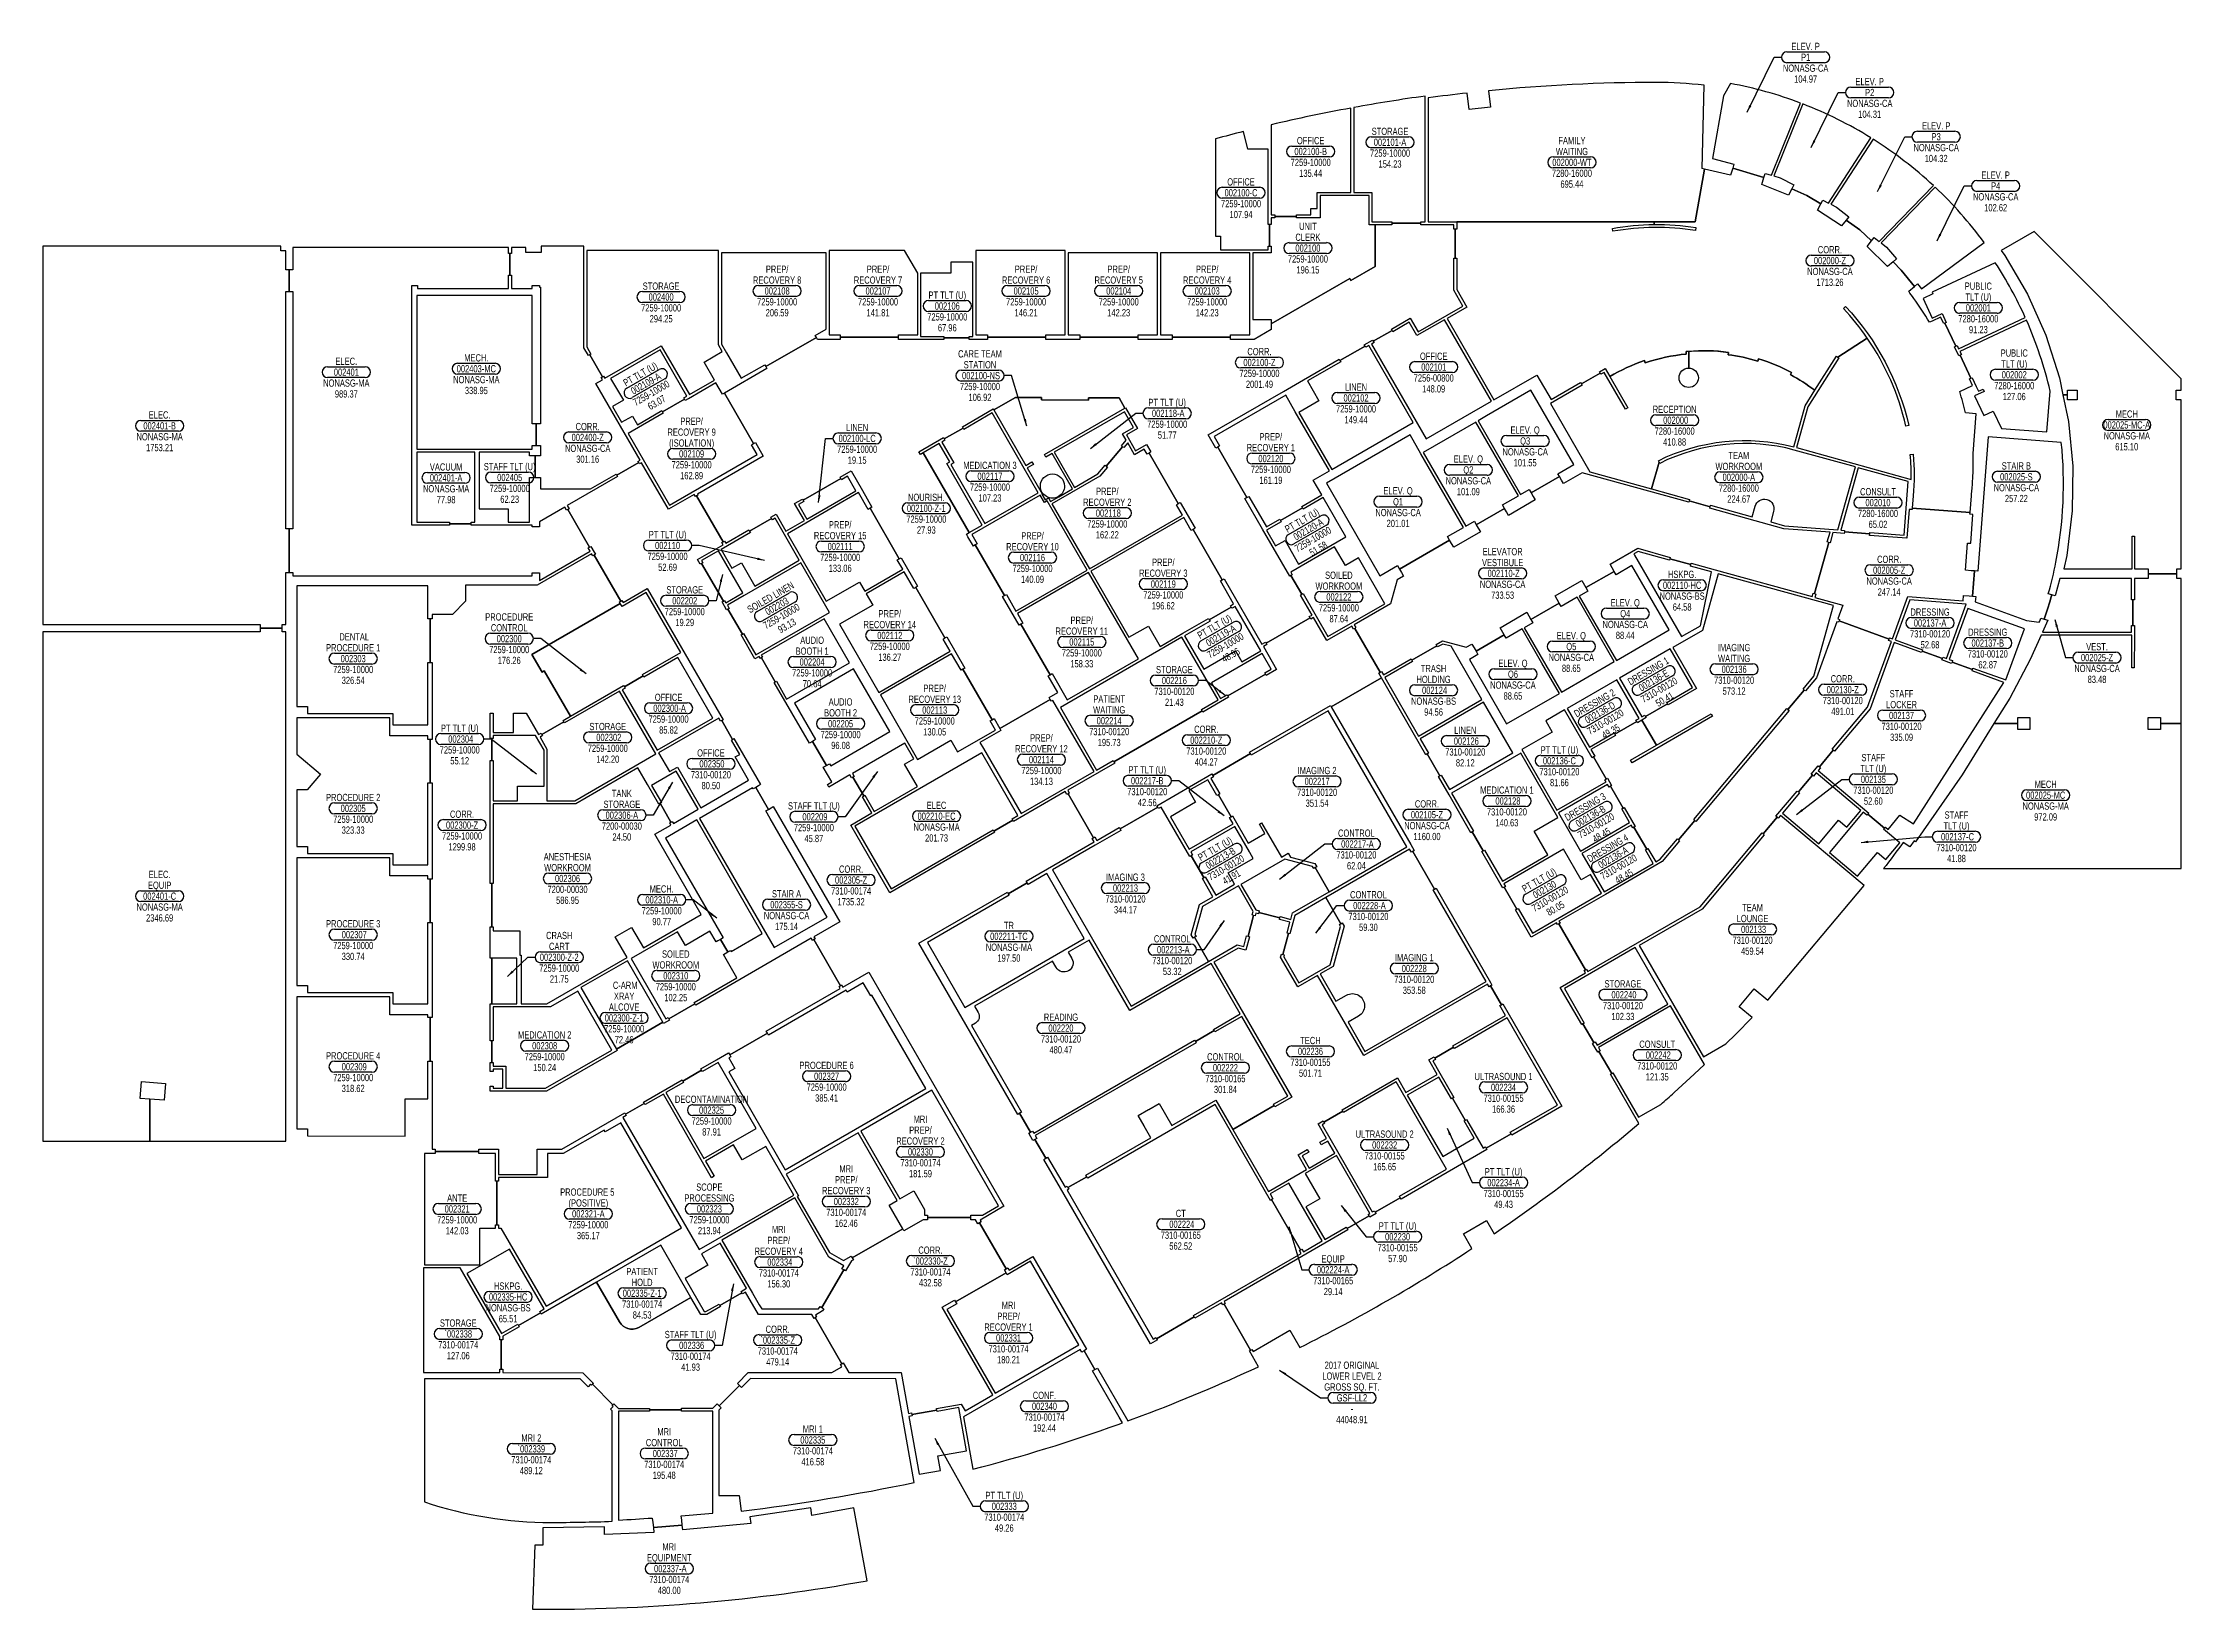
# Model space of a CAD drawing. Extents: x -1933 to 1606, y 4783 to 7375.
import ezdxf
from ezdxf.enums import TextEntityAlignment as Align

# ---------------------------------------------------------------- set-up
doc = ezdxf.new("R2010")
doc.units = 0
doc.header["$LTSCALE"] = 48
doc.header["$MEASUREMENT"] = 0
doc.layers.get('0').update_dxf_attribs({"linetype": 'CONTINUOUS'})
for name, color, linetype in [('AREA', 3, 'CONTINUOUS'), ('AREA2', 1, 'CONTINUOUS'), ('COSTC', 6, 'CONTINUOUS'), ('PLINE2', 5, 'CONTINUOUS'), ('ROOMNA', 4, 'CONTINUOUS'), ('ROOMNO', 4, 'CONTINUOUS'), ('ROOMOV', 4, 'CONTINUOUS')]:
    doc.layers.add(name, color=color, linetype=linetype)
doc.dimstyles.get("Standard").update_dxf_attribs({"dimtxt": 0.18, "dimasz": 12, "dimexe": 0.18, "dimexo": 0.0625, "dimgap": 0.09, "dimtad": 0, "dimtih": 1, "dimtoh": 1, "dimdec": 4, "dimzin": 0, "dimtxsty": 'STANDARD', "dimcen": 0.09, "dimazin": 3, "dimtfac": 1, "dimtdec": 4, "dimtofl": 0, "dimtmove": 0, "dimatfit": 3, "dimtolj": 1, "dimtzin": 0})

# ---------------------------------------------------------------- blocks, each defined once
blk = doc.blocks.new('ROOM')
at = {"layer": 'ROOMOV'}
for p, q in [((-31, 9), (31, 9)), ((31, -9), (-31, -9))]:
    blk.add_line(p, q, dxfattribs=at)
for centre, start, end in [((-31, 0), 90, 270), ((31, 0), 270, 90)]:
    blk.add_arc(centre, 9.04, start, end, dxfattribs=at)
at = {"width": 0.75, "flags": 1}
for tag, p in [('FLFIN', (-60, -36)), ('ICRA', (60, -36)), ('FLCOND', (-60, -60)), ('FLTYPE', (-60, -48)), ('WLFIN', (-60, -72)), ('SITE', (-24, -72)), ('UCODE', (24, -72)), ('USER1', (60, -48)), ('USER2', (60, -60)), ('USER3', (60, -72)), ('WLCOND', (-60, -96)), ('WLTYPE', (-60, -84)), ('CLFIN', (-60, -108)), ('COSTCD', (-24, -108)), ('BLDG', (-24, -84)), ('FLR', (-24, -96)), ('UDESC', (24, -84)), ('FCODE', (24, -96)), ('FDESC', (24, -108)), ('USER4', (60, -84)), ('USER5', (60, -96)), ('USER6', (60, -108)), ('CLCOND', (-60, -132)), ('CLTYPE', (-60, -120)), ('CLHT', (-60, -144)), ('CHDATE', (-24, -144)), ('DEPTD', (-24, -120)), ('RDES', (-24, -132)), ('CONTACT', (24, -132)), ('DIVISION', (24, -120)), ('OCCUP', (24, -144)), ('BLOCK', (60, -144)), ('USER7', (60, -120)), ('USER8', (60, -132)), ('BASE', (-60, -156)), ('CBACK', (-24, -156)), ('PRCONTACT', (24, -156)), ('BLOCK2', (60, -156))]:
    blk.add_attdef(tag, text='', height=6, dxfattribs=at).set_placement(p, align=Align.MIDDLE_CENTER)
at = {"layer": 'AREA', "width": 0.75}
blk.add_attdef('AREA', text='', height=12, dxfattribs=at).set_placement((0, -36), align=Align.MIDDLE_CENTER)
at = {"layer": 'AREA2', "width": 0.75}
blk.add_attdef('AREA2', text='', height=12, dxfattribs=at).set_placement((0, -36), align=Align.MIDDLE_CENTER)
at = {"layer": 'COSTC', "width": 0.75}
blk.add_attdef('COSTC', text='', height=12, dxfattribs=at).set_placement((0, -18), align=Align.MIDDLE_CENTER)
at = {"layer": 'ROOMNA', "width": 0.75}
for tag, p in [('RMNAA', (0, 54)), ('RMNAB', (0, 36)), ('RMNAC', (0, 18))]:
    blk.add_attdef(tag, text='', height=12, dxfattribs=at).set_placement(p, align=Align.MIDDLE_CENTER)
at = {"layer": 'ROOMNO', "width": 0.75}
blk.add_attdef('RMNU', text='', height=12, dxfattribs=at).set_placement((0, 0), align=Align.MIDDLE_CENTER)

msp = doc.modelspace()

# ---------------------------------------------------------------- linework, layer by layer
at = {"layer": 'PLINE2', "color": 6}
for points in [[(816, 7304.5, 0.030571), (736.8, 7309.3, 0.024573), (459.6, 7295.4), (462.5, 7268.2), (427.2, 7264.7), (424.3, 7291.7, 0.005875), (359.6, 7283.6), (359.6, 7078.6), (801.6, 7078.6), (817, 7166), (812.8, 7167)], [(975.7, 7275.1, 0.044736), (859.8, 7307.5), (848.5, 7287.3), (830.2, 7183.3), (865.5, 7174.1), (863.5, 7167.2), (915.2, 7151.9), (917.3, 7158.8), (927.5, 7155.8)], [(231.5, 7266.8, 0.012146), (99.5, 7239.2), (99.5, 7090), (105.5, 7090), (105.5, 7087.6), (141.5, 7087.6), (141.5, 7090), (165.3, 7090), (165.3, 7100.4), (175.7, 7100.4), (175.7, 7127), (231.5, 7127)], [(354.7, 7286.7, 0.010789), (236.4, 7267.7), (236.4, 7127), (266.4, 7127), (266.4, 7078.6), (299.2, 7078.6), (299.2, 7076.2), (347.2, 7076.2), (347.2, 7078.6), (354.7, 7078.6)], [(1092.3, 7217.5, 0.046853), (979.5, 7273.6), (931.3, 7154.7), (942, 7151.5), (964.8, 7139.6), (961.5, 7133.3), (986.2, 7122.4), (1009.4, 7108.3), (1012.6, 7114.6), (1022, 7109.7)], [(94.7, 7198.7), (60.9, 7198.7), (53.7, 7228, 0.004274), (7.8, 7215.9), (7.8, 7054.8), (15.8, 7054.8), (15.8, 7032.3), (94.7, 7032.3), (94.7, 7038.3), (97.1, 7038.3), (97.1, 7074.3), (94.7, 7074.3)], [(1095.7, 7215.3), (1025.6, 7107.8), (1035.5, 7102.7), (1055.5, 7086.6), (1051.1, 7081.1), (1073.7, 7065.2), (1093.3, 7047.4), (1097.7, 7052.9), (1106, 7046.3), (1195.7, 7138.5, 0.046853)], [(1154.8, 6963.7), (1164.3, 6971.7), (1142.3, 6998.8), (1129, 7012.6), (1119.9, 7004.9), (1085.8, 7038), (1093.3, 7047.4), (1073.7, 7065.2), (1051.1, 7081.1), (1043.7, 7071.8), (1003.8, 7097.7), (1009.4, 7108.3), (986.2, 7122.4), (961.5, 7133.3), (956, 7122.7), (911.9, 7140.6), (915.2, 7151.9), (863.5, 7167.2), (860.1, 7155.9), (817, 7166), (801.6, 7078.6), (733.4, 7078.6), (733.4, 7074.1, -0.040606), (802.6, 7069.2), (801.8, 7064.4, 0.081406), (665.1, 7063), (664.3, 7067.8, -0.040666), (733.4, 7074.1), (733.4, 7078.6), (406.7, 7078.6), (406.7, 7066.7), (404.2, 7066.7), (404.2, 7018.7), (406.7, 7018.7), (406.7, 6966.6), (423.6, 6937.4), (390.8, 6918.5), (468.4, 6784.1), (539.4, 6825.1), (562.9, 6784.3), (611.8, 6812.5), (613, 6810.4), (644.2, 6828.4), (643, 6830.5), (652.4, 6836), (660.1, 6822.7, -0.051329), (717.3, 6848.9), (718.6, 6845.1, -0.057621), (786.7, 6859.8), (786.4, 6863.8, -0.057171), (856.4, 6862.6), (855.9, 6858.7, -0.041376), (904.9, 6848), (906.1, 6851.9, -0.048201), (960.7, 6829.2), (958.9, 6825.7, -0.039723), (999.4, 6799.8), (1035.1, 6856.1), (1037.2, 6854.8), (1086.2, 6886.1, 0.037224), (1046.9, 6935.1), (1050.4, 6938.4), (1050.4, 6938.4, -0.132529), (1154.8, 6741.6), (1150.1, 6740.5, 0.094837), (1086.2, 6886.1), (1037.2, 6854.8), (1039.2, 6853.5), (987.8, 6772.2), (969.1, 6704.9), (1158.8, 6652.4, 0.027287), (1157.3, 6693.5), (1162.1, 6693.9, -0.045218), (1162.1, 6625), (1160.6, 6604.8), (1256.3, 6597.3), (1258.5, 6625.4), (1258.5, 6625.4), (1258.5, 6625.4), (1258.9, 6629.1, 0.005383), (1259.8, 6639.4), (1260.1, 6642.8), (1261.1, 6660.3), (1261.2, 6661.5, 0.017705), (1261.2, 6695.3), (1266.3, 6761), (1248.5, 6762.4, 0.019222), (1239.2, 6797.9), (1260.3, 6807.8), (1255.2, 6818.6), (1257.4, 6819.7), (1239.7, 6857.7), (1237.5, 6856.7), (1230.4, 6872), (1232.6, 6873), (1214.8, 6911.1), (1212.6, 6910.1), (1207.5, 6920.9), (1193.5, 6914.4), (1189.1, 6912.3, 0.022615), (1163.2, 6951.9, -0.007941)], [(1198.6, 7135.8), (1109.1, 7043.8), (1117.8, 7036.8), (1134.4, 7017.2), (1129, 7012.6), (1142.3, 6998.8), (1164.3, 6971.7), (1169.4, 6976), (1175.7, 6967.5), (1279.6, 7044.4, 0.045393)], [(1297.9, 7011), (1193.6, 6962.3), (1194.9, 6959.5), (1178.6, 6951.9), (1193.8, 6919.2), (1210.2, 6926.8), (1217, 6912.1), (1214.8, 6911.1), (1232.6, 6873), (1234.8, 6874), (1237.3, 6868.6), (1347.7, 6920.1, 0.038922)], [(1349.7, 6915.6), (1239.4, 6864.2), (1241.9, 6858.8), (1239.7, 6857.7), (1257.4, 6819.7), (1259.7, 6820.7), (1266.5, 6806), (1270.1, 6798.3), (1277.7, 6801.8), (1279.5, 6798), (1263.7, 6790.6), (1278.9, 6757.9), (1294.7, 6765.3), (1308.1, 6736.7), (1383.6, 6730.8), (1388.9, 6798.6, 0.046376)], [(958.9, 6825.7), (960.7, 6829.2, 0.048201), (906.1, 6851.9), (904.9, 6848, 0.041376), (855.9, 6858.7), (856.4, 6862.6, 0.053703), (790.6, 6864.2), (790.6, 6836.5, -0.414214), (806.6, 6820.5, -1), (774.6, 6820.5, -0.414214), (790.6, 6836.5), (790.6, 6864.2, 0.003458), (786.4, 6863.8), (786.7, 6859.8, 0.057621), (718.6, 6845.1), (717.3, 6848.9, 0.051329), (660.1, 6822.7), (690, 6770.8), (685.8, 6768.3), (650.6, 6829.3), (645.4, 6826.3), (644.2, 6828.4), (613, 6810.4), (614.2, 6808.3), (561.7, 6778), (627, 6664.8), (729.2, 6636.5), (741.6, 6681.1), (740.5, 6683.3, -0.180992), (964.4, 6706.2), (983.2, 6774.2), (999.4, 6799.8, 0.039723)], [(-142.3, 6770.3), (-152.1, 6787.4), (-202.5, 6787.6), (-202.6, 6783.6), (-280.6, 6783.9), (-280.5, 6787.9), (-323.3, 6788.1), (-359.3, 6767.3), (-306.3, 6675.6), (-296.2, 6681.4), (-293.8, 6677.2), (-303.9, 6671.4), (-279.1, 6628.5), (-280.1, 6628), (-274.5, 6618.3), (-268.8, 6621.6), (-265.3, 6615.6), (-251.9, 6623.3), (-252.3, 6624, -0.57735), (-282.3, 6641.3, -1), (-242.3, 6641.3, -0.267949), (-252.3, 6624), (-251.9, 6623.3), (-229.1, 6636.5), (-263, 6695), (-273, 6689.2), (-275.5, 6693.4)], [(1066.6, 6672.9), (965.3, 6700.9, 0.182888), (742.7, 6678.9), (741.6, 6681.1), (729.2, 6636.5), (792.1, 6619.1), (791.4, 6616.7), (826.1, 6607.1), (826.8, 6609.5), (895.6, 6590.4), (900.4, 6607.9, -0.999717), (931.2, 6599.3), (926.4, 6581.9), (949, 6575.6), (1037.7, 6568.7)], [(1407.3, 6713.6), (1286.5, 6723), (1268.9, 6500.5), (1263.5, 6500.9), (1260.2, 6459), (1265.6, 6458.6), (1264.9, 6450), (1349.9, 6418.8), (1370.9, 6416.2, 0.002607), (1373.2, 6422.9), (1379, 6421.2, 0.015446), (1391.6, 6461.3), (1385.8, 6462.9, 0.019981), (1398.3, 6515.3, 0.074048)], [(-336.9, 5969.5), (-335.4, 5966.8), (-304.2, 5984.8), (-305.8, 5987.5), (-193.3, 6052.4), (-196.6, 6058.1), (-194.5, 6059.3), (-236.5, 6132.1), (-238.6, 6130.9), (-241.4, 6135.7), (-326.7, 6086.4), (-327.9, 6088.5), (-359.1, 6070.5), (-357.8, 6068.4), (-531.2, 5968.3), (-596, 6080.4), (-561.3, 6100.4), (-576.8, 6127.2), (-574.7, 6128.5), (-592.7, 6159.6), (-594.8, 6158.4), (-597.6, 6163.3), (-632.3, 6143.3), (-634.7, 6147.5), (-627.6, 6151.6), (-641.6, 6175.9), (-636.4, 6178.9), (-659.4, 6218.7), (-664.6, 6215.7), (-722.6, 6316.2), (-720.9, 6317.2), (-743.9, 6357), (-745.6, 6356), (-747.6, 6359.5), (-754.7, 6355.4), (-777.5, 6394.9), (-775.4, 6396.1), (-799.4, 6437.7), (-801.5, 6436.4), (-809.1, 6449.5), (-806.9, 6450.7), (-842.9, 6513.1), (-845.1, 6511.8), (-849.6, 6519.7), (-807.2, 6544.2), (-809.2, 6547.8), (-807.1, 6549), (-851.1, 6625.2), (-853.2, 6624), (-855.2, 6627.4), (-897.7, 6602.9), (-942.1, 6680), (-945.7, 6677.9), (-947, 6680.1), (-983.3, 6659.1), (-982.1, 6656.9), (-1065.2, 6608.9), (-1062.2, 6603.7), (-1064.4, 6602.5), (-1028.4, 6540.2), (-1026.2, 6541.4), (-1020.7, 6531.9), (-1018.7, 6528.4), (-1020.9, 6527.2), (-976.8, 6451), (-974.7, 6452.2), (-972.7, 6448.7), (-932.8, 6471.8), (-807.4, 6254.6), (-809.5, 6253.4), (-791.5, 6222.2), (-789.4, 6223.4), (-745.4, 6147.2), (-748.9, 6145.2), (-753.2, 6142.7), (-732.2, 6106.3), (-727.9, 6108.8), (-724.4, 6110.8), (-614.3, 5920.2), (-657.2, 5895.4), (-655.2, 5892), (-657.3, 5890.7), (-613.3, 5814.5), (-611.2, 5815.7), (-609.2, 5812.3), (-566.3, 5837), (-342.6, 5449.5), (-382.1, 5426.7), (-380.3, 5423.6), (-383, 5422), (-339, 5345.8), (-336.3, 5347.4), (-334.1, 5343.6), (-294.6, 5366.4), (-205.9, 5212.8), (-209.9, 5210.5), (-191.9, 5179.3), (-187.9, 5181.6), (-137.6, 5094.4), (-113.6, 5103.2, 0.018784), (78.6, 5184), (63.6, 5210), (65.7, 5211.2), (21.7, 5287.4), (19.6, 5286.2), (17.6, 5289.7), (-26.4, 5264.3), (-27.6, 5266.4), (-89.9, 5230.4), (-88.7, 5228.3), (-100.2, 5221.7), (-248.9, 5479.3), (-276.5, 5527.1), (-273.4, 5528.9), (-291.4, 5560), (-294.5, 5558.2), (-301.5, 5570.4), (-298.5, 5572.2), (-316.6, 5603.3), (-319.5, 5601.6), (-483.2, 5885)], [(1605.7, 6248.2), (1571.3, 6248.2), (1571.3, 6238.2), (1551.3, 6238.2), (1551.3, 6258.2), (1571.3, 6258.2), (1571.3, 6248.2), (1605.7, 6248.2), (1605.7, 6488.2), (1598.3, 6488.2), (1598.3, 6496.2), (1551.3, 6496.2), (1551.3, 6488.2), (1528.3, 6488.2), (1528.3, 6452.8), (1525.8, 6452.8), (1525.8, 6410.8), (1528.2, 6410.8), (1528.2, 6394.5), (1528.1, 6340.5), (1524.1, 6340.5), (1524.2, 6394.5), (1373.8, 6394.7), (1356, 6354.1), (1321.9, 6290.2), (1295.8, 6248.2), (1335.3, 6248.2), (1335.3, 6258.2), (1355.3, 6258.2), (1355.3, 6238.2), (1335.3, 6238.2), (1335.3, 6248.2), (1295.8, 6248.2), (1243.3, 6163.6), (1166.2, 6052.5), (1163.9, 6054.4), (1156.4, 6044.1), (1145.8, 6051.7, -0.004886), (1113.1, 6008.2), (1605.7, 6008.2)], [(1523.4, 6488.2), (1404.7, 6488.2), (1397.3, 6459.6), (1391.6, 6461.3, -0.015446), (1379, 6421.2), (1384.8, 6419.5), (1376, 6399.6), (1523.3, 6399.4), (1523.3, 6410.8), (1525.8, 6410.8), (1525.8, 6452.8), (1523.4, 6452.8)], [(485.1, 5977.7), (483, 5976.5), (480.5, 5980.8), (448.3, 6036.5), (450.4, 6037.8), (432.4, 6068.9), (430.3, 6067.7), (394, 6130.6), (376.8, 6160.5), (378.9, 6161.7), (357.9, 6198), (355.8, 6196.8), (282.3, 6324.2), (199.1, 6276.2), (330.8, 6048.1), (336.6, 6038.1), (334.2, 6036.8), (370.2, 5974.4), (372.6, 5975.8), (462.5, 5820), (465.1, 5815.5), (462.7, 5814.1), (480.7, 5783), (483.1, 5784.3), (580.9, 5614.9), (498.2, 5567.2), (496.8, 5569.5), (455.3, 5545.5), (456.6, 5543.2), (314.8, 5461.3), (313.4, 5463.7), (271.9, 5439.7), (273.2, 5437.3), (263, 5431.4), (261.6, 5433.7), (225.2, 5412.7), (226.6, 5410.4), (21.8, 5292.1), (23.8, 5288.7), (21.7, 5287.4), (65.7, 5211.2), (67.8, 5212.4), (69.8, 5209), (130.8, 5244.2), (147.1, 5215.8, 0.029594), (431.9, 5379.5), (417.9, 5403.7), (456.2, 5425.9), (468.7, 5404.1, 0.027114), (708.1, 5586.6), (661.1, 5668.1), (663.2, 5669.3), (642.2, 5705.7), (640.1, 5704.4), (631.6, 5719.1), (633.7, 5720.3), (615.7, 5751.5), (613.6, 5750.2), (578.2, 5811.6), (619.8, 5835.6), (617.5, 5839.6), (619.6, 5840.8), (575.6, 5917), (573.5, 5915.8), (571.8, 5918.8), (530.2, 5894.8), (504, 5940.1), (506.1, 5941.3)], [(1080.8, 5980.4), (942.7, 6096.3), (938.8, 6091.7), (937, 6093.2), (913.8, 6065.7), (915.7, 6064.1), (812.7, 5941.4), (708.6, 5881.3), (815.1, 5696.8), (852.1, 5718.2, 0.005557), (895.7, 5761.9), (874.4, 5779.8), (899, 5809.1), (921.4, 5790.3)], [(367.8, 5973), (370.2, 5974.4), (334.2, 6036.8), (331.8, 6035.4), (328.8, 6040.6), (189.9, 5960.4), (214.9, 5917.1), (217.3, 5918.5), (220.3, 5913.2), (202.4, 5846.4), (180.8, 5833.9), (206.9, 5788.7), (224.2, 5798.7, -1.00054), (244.2, 5764), (226.9, 5754), (254.8, 5705.7), (455.3, 5821.5)], [(5.4, 5740.2), (4.2, 5742.3), (48.5, 5767.9), (0.5, 5851), (-134, 5773.4), (-201.3, 5890.1), (-236.1, 5870.1), (-230.1, 5859.7), (-230.1, 5859.7, -1), (-256.1, 5844.7), (-256.1, 5844.7, -0.017104), (-256.6, 5845.6), (-262.1, 5855.1), (-391.1, 5780.6), (-385.1, 5770.2, -0.414214), (-389.9, 5752.4), (-389.9, 5752.4, -0.000481), (-389.9, 5752.4), (-396.2, 5748.8), (-313.3, 5605.2), (-316.6, 5603.3), (-298.5, 5572.2), (-295.3, 5574), (-293.3, 5570.6), (-27, 5724.3), (-25.8, 5722.2)], [(760.8, 5781.1), (641.3, 5712.1), (644.3, 5706.9), (642.2, 5705.7), (663.2, 5669.3), (665.3, 5670.5), (707.8, 5596.9), (744.5, 5618.1, 0.002654), (766.5, 5637.7), (799.6, 5668), (816.7, 5684.2)], [(50.9, 5763.7), (6.6, 5738.1), (5.4, 5740.2), (-25.8, 5722.2), (-24.5, 5720.1), (-290.8, 5566.4), (-288.2, 5561.9), (-291.4, 5560), (-273.4, 5528.9), (-270.2, 5530.7), (-241.1, 5480.9), (-237.9, 5482.8), (-236.6, 5480.4), (-205.4, 5498.4), (-206.8, 5500.8), (-99.2, 5562.9), (-110.4, 5582.2, -0.003187), (-110.5, 5582.5), (-120.4, 5599.7), (-103.3, 5609.6, -0.003965), (-103, 5609.8), (-85.8, 5619.7), (-64.5, 5582.9), (8.3, 5624.9), (36.2, 5576.7), (104.8, 5616.3), (103.6, 5618.4), (127, 5631.9)], [(-910.5, 5385.4), (-1016.9, 5323.9), (-978.9, 5258.1, 0.40309), (-947, 5248.8), (-860.5, 5298.8)], [(-654.7, 5265.2), (-656.8, 5264), (-660.4, 5270.2), (-748.8, 5270.2), (-770.2, 5307.3), (-775.3, 5304.4), (-776.5, 5306.5), (-812.9, 5285.5), (-811.6, 5283.4), (-834.4, 5270.2), (-844, 5270.2), (-860.5, 5298.8), (-947, 5248.8, -0.40309), (-978.9, 5258.1), (-1016.9, 5323.9), (-1108.4, 5271.1), (-1109.6, 5273.2), (-1146, 5252.2), (-1144.7, 5250.1), (-1172.1, 5234.3), (-1172.1, 5228.2), (-1174.5, 5228.2), (-1174.5, 5180.2), (-1172.1, 5180.2), (-1172.1, 5174.2), (-1039.7, 5174.1), (-1022, 5156.4), (-1023.5, 5154.9), (-989.6, 5121), (-988.1, 5122.5), (-980.6, 5115.1), (-929, 5115), (-929, 5112.6), (-876, 5112.6), (-876, 5115.4), (-824.5, 5115.4), (-817.4, 5122.5), (-814, 5119.1), (-780.1, 5153), (-783.5, 5156.4), (-765.7, 5174.2), (-627.4, 5174.2), (-610.6, 5184), (-612.8, 5187.8), (-610.7, 5189)], [(-162.9, 5119.9), (-195.9, 5177), (-191.9, 5179.3), (-209.9, 5210.5), (-213.9, 5208.2), (-216.5, 5212.7), (-409.5, 5101.3), (-394.1, 5014.2, 0.02267), (-153.7, 5088.5), (-146.4, 5091.2), (-151.9, 5100.7)], [(-990.8, 5111), (-993.4, 5113.7), (-989.5, 5117.9), (-991.1, 5119.5), (-989.6, 5121), (-1023.5, 5154.9), (-1025, 5153.4), (-1026.6, 5155), (-1030.7, 5150.9), (-1043.6, 5163.9), (-1301.5, 5164), (-1301.5, 4960.3, 0.080532), (-1092.2, 4926.3, 0.009132), (-990.8, 4928.2)], [(-521.5, 5163.9), (-762, 5164.4), (-776.7, 5149.6), (-780.1, 5153), (-814, 5119.1), (-810.6, 5115.7), (-814.5, 5111.9), (-814.5, 5001.1), (-814.5, 4970.8), (-780.7, 4970.7), (-777.6, 4944.7, 0.018943), (-491.2, 4992.2)], [(-824.5, 5068.6), (-824.5, 5110.5), (-876, 5110.5), (-876, 5112.6), (-929, 5112.6), (-929, 5110.2), (-980.5, 5110.2), (-980.5, 5067.2), (-980.5, 4999.7), (-980.5, 4930.2, 0.003534), (-924.6, 4933.6), (-923.7, 4926), (-922.7, 4917.9), (-874.9, 4921.9), (-875.8, 4929.8), (-876.7, 4937.2, 0.003173), (-824.5, 4941.8), (-824.5, 5001.1)], [(-591, 4950.2), (-660.3, 4938), (-662, 4950.5), (-762.9, 4935.8), (-761.4, 4924.3), (-873.9, 4913.9), (-874.9, 4921.9), (-922.7, 4917.9), (-921.8, 4909.9), (-1003.5, 4906.3), (-1003.5, 4918.8), (-1105.5, 4917.5), (-1105.5, 4888.8), (-1118.7, 4888.8), (-1122.8, 4782.8, 0.04694), (-569, 4829.9)]]:
    msp.add_lwpolyline(points, format="xyb", close=True, dxfattribs=at)
for points in [[(261.6, 7122.1), (180.6, 7122.1), (180.6, 7085.1), (141.5, 7085.1), (141.5, 7087.6), (105.5, 7087.6), (105.5, 7085.1), (99.5, 7085.1), (99.5, 7074.3), (97.1, 7074.3), (97.1, 7038.3), (99.5, 7038.3), (99.5, 7027.4), (69.3, 7027.4), (69.3, 6917.2), (99.5, 6917.2), (99.5, 6909.7), (229.6, 6984.7), (231.6, 6981.3), (271.9, 7004.6), (271.9, 7073.8), (261.6, 7073.8)], [(212.2, 6851.1), (213.4, 6849), (255, 6873), (253.8, 6875.1), (267.5, 6883), (268.7, 6880.9), (299.9, 6898.9), (298.7, 6901), (329.8, 6919), (342.8, 6896.4), (416.9, 6939.2), (401.8, 6965.3), (401.8, 7018.7), (404.2, 7018.7), (404.2, 7066.7), (401.8, 7066.7), (401.8, 7073.8), (347.2, 7073.8), (347.2, 7076.2), (299.2, 7076.2), (299.2, 7073.8), (271.9, 7073.8), (271.9, 7004.6), (231.6, 6981.3), (229.6, 6984.7), (99.5, 6909.7), (99.5, 6900.4), (71.5, 6884.1), (69.3, 6884.1), (64.4, 6884.1), (64.4, 6884.1), (32.5, 6884.1), (32.5, 6887.7), (-64, 6887.7), (-64, 6884.1), (-120.3, 6884.1), (-120.3, 6887.7), (-216.8, 6887.7), (-216.8, 6884.1), (-273.2, 6884.1), (-273.2, 6887.7), (-369.7, 6887.7), (-369.7, 6884.1), (-389.3, 6884.1), (-389.3, 6884.1), (-400.2, 6884.1), (-400.2, 6886.6), (-442.2, 6886.6), (-442.2, 6884.1), (-485.3, 6884.1), (-485.3, 6884.1), (-517.3, 6884.1), (-517.3, 6887.7), (-613.8, 6887.7), (-613.8, 6884.1), (-651.1, 6884.1), (-653, 6887.3), (-736.5, 6839), (-734.7, 6835.9), (-805.2, 6795.2), (-757, 6711.6), (-753.8, 6713.4), (-740.8, 6690.8), (-849.8, 6627.8), (-849, 6626.4), (-851.1, 6625.2), (-807.1, 6549), (-805, 6550.2), (-802.9, 6546.6), (-764.6, 6568.8), (-763.4, 6566.7), (-727, 6587.7), (-728.2, 6589.8), (-719.6, 6594.7), (-703.4, 6566.7), (-672.8, 6584.3), (-689, 6612.4), (-676, 6619.9), (-674.8, 6617.8), (-612.4, 6653.8), (-613.6, 6655.9), (-595.6, 6666.3), (-576.9, 6634.1), (-576.9, 6634.1), (-561, 6606.4), (-564.1, 6604.6), (-515.9, 6521), (-512.7, 6522.8), (-485.4, 6475.4), (-488.5, 6473.6), (-440.2, 6390), (-437.1, 6391.9), (-407.2, 6340.1), (-410.4, 6338.3), (-362.1, 6254.7), (-359, 6256.5), (-349.5, 6240.1), (-265.9, 6288.3), (-267.7, 6291.5), (-253.3, 6299.8), (-269.2, 6327.4), (-266.1, 6329.2), (-314.4, 6412.8), (-317.5, 6411), (-344.9, 6458.4), (-341.8, 6460.3), (-390, 6543.8), (-393.1, 6542), (-402.1, 6557.5), (-404.5, 6561.8), (-400.2, 6564.3), (-476.5, 6696.3), (-480.8, 6693.8), (-483.2, 6698), (-442.6, 6721.5), (-441.4, 6719.4), (-410.2, 6737.4), (-411.4, 6739.5), (-360.2, 6769), (-359.3, 6767.3), (-323.3, 6788.1), (-280.5, 6787.9), (-280.6, 6783.9), (-202.6, 6783.6), (-202.5, 6787.6), (-152.1, 6787.4), (-142.3, 6770.3), (-141.4, 6770.8), (-121.5, 6736.4), (-139.7, 6725.9), (-124.7, 6699.8), (-106.5, 6710.3), (-99.2, 6697.7), (-102.3, 6695.9), (-54.1, 6612.3), (-50.9, 6614.1), (-26.3, 6571.5), (-29.5, 6569.7), (18.8, 6486.1), (21.9, 6487.9), (84.3, 6379.8), (90.1, 6383.2), (91.3, 6381.1), (164.1, 6423.1), (162.8, 6425.2), (167.5, 6427.8), (148.3, 6461), (150.4, 6462.2), (132.4, 6493.4), (130.3, 6492.2), (85.4, 6570), (85.4, 6570), (56.3, 6620.5), (59.4, 6622.3), (11.2, 6705.9), (8, 6704), (-4.6, 6725.9), (120.1, 6797.9), (153.1, 6817), (153.1, 6817)], [(1605.7, 6818.9), (1362.1, 7062.6), (1307.9, 7031.3), (1314, 7022.9), (1351.2, 6958.8), (1381.4, 6891.1), (1404.1, 6820.6), (1409.9, 6792.2), (1417.3, 6792.2), (1417.3, 6800.2), (1433.3, 6800.2), (1433.3, 6784.2), (1417.3, 6784.2), (1417.3, 6792.2), (1409.9, 6792.2), (1419.1, 6748), (1426.2, 6674.2), (1425.4, 6600.1), (1416.6, 6526.5), (1411.5, 6504.2), (1524.3, 6504.2), (1524.4, 6558.2), (1528.4, 6558.2), (1528.3, 6504.2), (1551.3, 6504.2), (1551.3, 6496.2), (1598.3, 6496.2), (1598.3, 6504.2), (1605.7, 6504.2), (1605.7, 6784.2), (1597.3, 6784.2), (1597.3, 6800.2), (1605.7, 6800.2)], [(-1531.2, 6963.2), (-1525.2, 6963.2), (-1525.2, 6999.2), (-1531.2, 6999.2), (-1531.2, 7030.5), (-1539.2, 7030.5), (-1539.2, 7038.5), (-1933.2, 7038.5), (-1933.2, 6412.5), (-1573.2, 6412.5), (-1573.2, 6406.4), (-1537.2, 6406.4), (-1537.2, 6412.5), (-1531.2, 6412.5), (-1531.2, 6498.5), (-1525.2, 6498.5), (-1525.2, 6570.5), (-1531.2, 6570.5)], [(-1027.4, 6533.7), (-1030.5, 6539), (-1028.4, 6540.2), (-1064.4, 6602.5), (-1066.5, 6601.3), (-1069.5, 6606.5), (-1111.2, 6582.4), (-1111.2, 6573.8), (-1123.2, 6573.8), (-1123.2, 6576.5), (-1224.3, 6576.5), (-1224.3, 6579), (-1260.3, 6579), (-1260.3, 6576.5), (-1322.2, 6576.5), (-1322.2, 6973), (-1313.2, 6973), (-1313.2, 6968.5), (-1243.2, 6968.5), (-1221.2, 6968.5), (-1162.6, 6968.5), (-1162.6, 6990.4), (-1160.1, 6990.4), (-1160.1, 7026.4), (-1162.6, 7026.4), (-1162.6, 7035.9), (-1519.2, 7035.9), (-1519.2, 7030.5), (-1519.2, 7030.5), (-1519.2, 6999.2), (-1525.2, 6999.2), (-1525.2, 6963.2), (-1519.2, 6963.2), (-1519.2, 6570.5), (-1525.2, 6570.5), (-1525.2, 6498.5), (-1519.2, 6498.5), (-1519.2, 6492.5), (-1123.2, 6492.5), (-1123.2, 6497.8), (-1111.2, 6497.8), (-1111.2, 6485.3)], [(-1017.8, 6811.1), (-1007.1, 6817.2), (-1009.2, 6820.8), (-1007.1, 6822), (-1028.1, 6858.4), (-1030.2, 6857.2), (-1037.7, 6870.2), (-1037.7, 7038.5), (-1042.7, 7038.5), (-1108.6, 7038.5), (-1108.6, 7027.9), (-1133.8, 7027.9), (-1133.8, 7035.9), (-1157.7, 7035.9), (-1157.7, 7026.4), (-1160.1, 7026.4), (-1160.1, 6990.4), (-1157.7, 6990.4), (-1157.7, 6968.5), (-1123.2, 6968.5), (-1123.2, 6973), (-1111.2, 6973), (-1111.2, 6970.5), (-1109.7, 6970.5), (-1109.7, 6744.4), (-1116.5, 6744.4), (-1116.5, 6708.4), (-1109.7, 6708.4), (-1109.7, 6691.5), (-1118.6, 6691.5), (-1118.6, 6655.5), (-1109.7, 6655.5), (-1109.7, 6636.6), (-1027, 6636.6), (-984.5, 6661.2), (-983.3, 6659.1), (-947, 6680.1), (-948.2, 6682.2), (-944.6, 6684.2)], [(-815, 7031.3), (-1032.8, 7031.3), (-1032.8, 6871.5), (-1026, 6859.6), (-1028.1, 6858.4), (-1007.1, 6822), (-1005, 6823.3), (-1002.9, 6819.7), (-909.8, 6873.5), (-863.1, 6792.6), (-821.7, 6816.5), (-838.9, 6846.3), (-808.6, 6863.8), (-815, 6874.9)], [(-636.6, 7027.4), (-810.1, 7027.4), (-810.1, 6876.2), (-801.9, 6862), (-777.4, 6819.6), (-738.3, 6842.2), (-736.5, 6839), (-653, 6887.3), (-654.8, 6890.4), (-636.6, 6900.9)], [(-485.3, 6993.4), (-507.2, 7031.3), (-631.8, 7031.3), (-631.8, 6891.4), (-613.8, 6891.4), (-613.8, 6887.7), (-517.3, 6887.7), (-517.3, 6891.4), (-485.3, 6891.4)], [(-394.2, 7011.8), (-430.2, 7011.8), (-430.2, 6993.8), (-480.5, 6993.8), (-480.5, 6889), (-442.2, 6889), (-442.2, 6886.6), (-400.2, 6886.6), (-400.2, 6889), (-394.2, 6889)], [(-241.3, 7031.3), (-389.3, 7031.3), (-389.3, 6891.4), (-369.7, 6891.4), (-369.7, 6887.7), (-273.2, 6887.7), (-273.2, 6891.4), (-241.3, 6891.4)], [(-88.5, 7027.4), (-236.5, 7027.4), (-236.5, 6891.4), (-216.8, 6891.4), (-216.8, 6887.7), (-120.3, 6887.7), (-120.3, 6891.4), (-88.5, 6891.4)], [(64.4, 7027.4), (-83.6, 7027.4), (-83.6, 6891.4), (-64, 6891.4), (-64, 6887.7), (32.5, 6887.7), (32.5, 6891.4), (64.4, 6891.4)], [(-1123.2, 6956.6), (-1314.2, 6956.6), (-1314.2, 6702.4), (-1123.2, 6702.4), (-1123.2, 6708.4), (-1116.5, 6708.4), (-1116.5, 6744.4), (-1123.2, 6744.4)], [(386.3, 6916.6), (340.7, 6890.3), (328, 6912.3), (301.1, 6896.8), (299.9, 6898.9), (268.7, 6880.9), (270, 6878.8), (265.6, 6876.3), (356.2, 6719.4), (464.1, 6781.7)], [(-872.5, 6787.2), (-867.3, 6790.2), (-911.5, 6866.8), (-993.4, 6819.5), (-972.4, 6783.2), (-990.2, 6772.9), (-975.2, 6746.9), (-957.4, 6757.2), (-949.2, 6742.9), (-908.9, 6766.2), (-907.6, 6764), (-871.3, 6785)], [(334.9, 6746.6), (261.4, 6873.9), (256.2, 6870.9), (255, 6873), (213.4, 6849), (214.7, 6846.9), (159.8, 6815.2), (178.8, 6782.3), (145.7, 6763.2), (200.2, 6668.8)], [(-805.2, 6795.2), (-808.4, 6793.4), (-819.3, 6812.2), (-864.8, 6785.9), (-864.9, 6785.9), (-870, 6782.9), (-871.3, 6785), (-907.6, 6764), (-906.4, 6761.9), (-964.5, 6728.4), (-895.9, 6609.6), (-750.7, 6693.4), (-760.1, 6709.8), (-757, 6711.6)], [(529.5, 6799.9), (456.3, 6757.7), (442, 6749.4), (512.5, 6627.3), (526.8, 6635.6), (530.1, 6629.9), (576.8, 6656.9), (574.1, 6661.7), (600.5, 6677)], [(-362, 6762.4), (-409, 6735.2), (-410.2, 6737.4), (-441.4, 6719.4), (-440.2, 6717.2), (-445.4, 6714.2), (-425.5, 6679.8), (-430.7, 6676.8), (-374.3, 6579.2), (-285.8, 6630.3)], [(-146.2, 6706.4), (-148, 6708), (-140.3, 6717.2), (-146.4, 6727.7), (-128.2, 6738.2), (-143.2, 6764.2), (-259.3, 6697.2), (-225.8, 6639.1), (-187.1, 6661.5), (-175, 6675.8), (-173.2, 6674.3)], [(196, 6666.4), (139.4, 6764.4), (139.4, 6764.4), (123.7, 6791.6), (5.3, 6723.3), (14.3, 6707.7), (11.2, 6705.9), (59.4, 6622.3), (62.5, 6624.1), (91.7, 6573.6), (113.9, 6586.4), (115.1, 6584.3), (151.5, 6605.3), (150.2, 6607.4), (183.6, 6626.6), (169.4, 6651.1)], [(347.6, 6694.9), (329.6, 6726.1), (191.1, 6646.1), (276.8, 6497.6), (279.6, 6492.8), (308.6, 6509.6), (311.8, 6503.9), (395, 6551.9), (391.7, 6557.6), (418.1, 6572.8), (347.6, 6694.9)], [(438.4, 6747.3), (351.1, 6696.9), (421.6, 6574.8), (435.9, 6583.1), (439.1, 6577.4), (485.9, 6604.4), (482.6, 6610.1), (508.9, 6625.2)], [(-1218.3, 6697.5), (-1314.2, 6697.5), (-1314.2, 6581.4), (-1260.3, 6581.4), (-1260.3, 6579), (-1224.3, 6579), (-1224.3, 6581.4), (-1218.3, 6581.4)], [(-1127.5, 6655.5), (-1118.6, 6655.5), (-1118.6, 6691.5), (-1127.5, 6691.5), (-1127.5, 6697.5), (-1211, 6697.5), (-1211, 6603.4), (-1163, 6603.4), (-1163, 6581.4), (-1127.5, 6581.4)], [(-437.3, 6678.5), (-432.1, 6681.5), (-449.6, 6711.8), (-476.5, 6696.3), (-400.2, 6564.3), (-378.6, 6576.8)], [(-47.3, 6593.3), (-57.2, 6610.5), (-54.1, 6612.3), (-102.3, 6695.9), (-105.5, 6694.1), (-110.3, 6702.5), (-126.4, 6693.2), (-137.7, 6712.7), (-144.3, 6704.9), (-146.2, 6706.4), (-173.2, 6674.3), (-171.3, 6672.7), (-183.9, 6657.7), (-263.2, 6611.9), (-201.2, 6504.5)], [(-587.4, 6633.7), (-601.2, 6657.5), (-611.2, 6651.7), (-612.4, 6653.8), (-674.8, 6617.8), (-673.5, 6615.7), (-682.4, 6610.6), (-668.6, 6586.8)], [(825.4, 6604.8), (826.1, 6607.1), (791.4, 6616.7), (790.8, 6614.4), (614.6, 6663.2), (583.6, 6645.3), (580.1, 6651.3), (576.8, 6656.9), (530.1, 6629.9), (533.3, 6624.3), (536.8, 6618.3), (492.6, 6592.8), (489.1, 6598.8), (485.9, 6604.4), (439.1, 6577.4), (442.4, 6571.8), (442.4, 6571.8), (445.9, 6565.8), (401.7, 6540.3), (398.2, 6546.3), (398.2, 6546.3), (395, 6551.9), (311.8, 6503.9), (315.1, 6498.3), (318.6, 6492.3), (308, 6486.1), (297.4, 6446.5), (297.4, 6446.5), (237.3, 6411.8), (240, 6407), (237.9, 6405.8), (279.9, 6333.1), (282, 6334.3), (285.3, 6328.7), (331.2, 6355.2), (332.4, 6353.1), (374, 6377.1), (372.8, 6379.2), (383, 6385.1), (422.6, 6374.5), (431.9, 6379.9), (435.4, 6373.8), (435.4, 6373.8), (435.4, 6373.8), (438.7, 6368.2), (485.5, 6395.2), (478.7, 6406.9), (522.9, 6432.4), (529.6, 6420.7), (576.4, 6447.7), (569.6, 6459.4), (613.8, 6484.9), (620.6, 6473.2), (667.3, 6500.2), (660.6, 6511.9), (706.3, 6538.3), (760.2, 6523.3), (759.5, 6521), (794.2, 6511.4), (794.9, 6513.7), (834.2, 6502.8), (994.9, 6458.3), (996.5, 6464), (998.8, 6463.4), (1022.4, 6548.2), (1020, 6548.8), (1024.5, 6564.8), (948.1, 6570.8)], [(1154.1, 6648.7), (1071.3, 6671.6), (1042.6, 6568.3), (1048.6, 6567.8), (1048.4, 6565.4), (1090.3, 6562.1), (1090.5, 6564.6), (1147.2, 6560.1)], [(-510, 6503.7), (-519, 6519.2), (-515.9, 6521), (-564.1, 6604.6), (-567.2, 6602.8), (-583.2, 6630.5), (-670.4, 6580.1), (-701, 6562.4), (-677, 6520.9), (-636.5, 6450.7), (-581.6, 6482.4), (-572.9, 6467.4)], [(-270.9, 6616.8), (-275.7, 6614), (-282.8, 6626.4), (-395.8, 6561.2), (-386.9, 6545.6), (-390, 6543.8), (-341.8, 6460.3), (-338.6, 6462.1), (-322.7, 6434.4), (-204.9, 6502.4)], [(223.5, 6557.5), (186, 6622.4), (152.7, 6603.2), (151.5, 6605.3), (115.1, 6584.3), (116.3, 6582.2), (92.1, 6568.2), (107.1, 6542.2), (122.6, 6551.2), (145.1, 6512.2)], [(-721.4, 6588.1), (-725.8, 6585.5), (-727, 6587.7), (-763.4, 6566.7), (-762.2, 6564.5), (-810.7, 6536.5), (-792.7, 6505.3), (-777.1, 6514.3), (-754.9, 6475.9), (-681.2, 6518.5)], [(15.6, 6484.3), (18.8, 6486.1), (-29.5, 6569.7), (-32.6, 6567.9), (-44.9, 6589.1), (-198.7, 6500.3), (-135.7, 6391.1), (-103.4, 6409.7), (-84, 6376), (-46.4, 6397.7), (-3.9, 6422.2), (-2.7, 6420.1), (33.7, 6441.1), (32.4, 6443.2), (37.6, 6446.2)], [(1252.3, 6547), (1257.3, 6546.6), (1261.1, 6594.5), (1256.1, 6594.9), (1256.3, 6597.3), (1160.6, 6604.8), (1160.4, 6602.4), (1155.4, 6602.7), (1151.6, 6554.9), (1090.1, 6559.7), (1090.3, 6562.1), (1048.4, 6565.4), (1048.2, 6563), (1029.4, 6564.5), (1024.7, 6547.5), (1022.4, 6548.2), (998.8, 6463.4), (1001.2, 6462.7), (999.6, 6457), (1045.9, 6444.1), (1037.6, 6421.5), (1040.4, 6420.4), (1039.6, 6418.3), (1122.3, 6388.1), (1123.1, 6390.4), (1127.8, 6388.6), (1153.2, 6458.5), (1244.8, 6451.3), (1245.5, 6460.2), (1254.7, 6459.5), (1260.2, 6459), (1263.5, 6500.9), (1258, 6501.3), (1248.8, 6502)], [(-734, 5736), (-735.9, 5739.2), (-613.4, 5809.8), (-615.4, 5813.3), (-613.3, 5814.5), (-657.3, 5890.7), (-659.4, 5889.5), (-661.4, 5893), (-852.7, 5782.5), (-854, 5784.6), (-897.3, 5759.6), (-896, 5757.5), (-905.8, 5751.9), (-907.1, 5754), (-983.9, 5709.6), (-982.7, 5707.5), (-1099.8, 5639.9), (-1192.6, 5639.9), (-1192.6, 5648.5), (-1187.7, 5648.5), (-1187.7, 5644.8), (-1171.6, 5644.8), (-1171.6, 5676.3), (-1187.7, 5676.3), (-1187.7, 5672.5), (-1192.6, 5672.5), (-1192.6, 5687.2), (-1190.2, 5687.2), (-1190.2, 5723.2), (-1192.6, 5723.2), (-1192.6, 5784.5), (-1190.2, 5784.5), (-1190.2, 5859.9), (-1192.6, 5859.9), (-1192.6, 5911.9), (-1190.2, 5911.9), (-1190.2, 5983.9), (-1192.6, 5983.9), (-1192.6, 6187.4), (-1190.2, 6187.4), (-1190.2, 6223.4), (-1192.6, 6223.4), (-1192.6, 6265.5), (-1187.7, 6265.5), (-1187.7, 6233.4), (-1154.1, 6233.4), (-1154.1, 6265.5), (-1133.3, 6265.5), (-1112.8, 6230), (-1108.5, 6232.5), (-1107.2, 6230.4), (-1070.9, 6251.4), (-1072.1, 6253.5), (-1060.1, 6260.4), (-1103.4, 6335.3), (-1106.8, 6333.3), (-1123.8, 6362.8), (-977.5, 6447.2), (-979, 6449.8), (-976.8, 6451), (-1020.9, 6527.2), (-1023, 6526), (-1025, 6529.4), (-1115.1, 6477.4), (-1233.8, 6477.4), (-1233.8, 6450.8), (-1255.2, 6428.6), (-1288.6, 6428.6), (-1288.6, 6421.5), (-1292.2, 6421.5), (-1292.2, 6349.5), (-1288.6, 6349.5), (-1288.6, 6222.1), (-1292.2, 6222.1), (-1292.2, 6150.1), (-1288.6, 6150.1), (-1288.6, 5990.9), (-1292.2, 5990.9), (-1292.2, 5918.9), (-1288.6, 5918.9), (-1288.6, 5761.8), (-1292.2, 5761.8), (-1292.2, 5689.8), (-1288.6, 5689.8), (-1288.6, 5543.9), (-1283.6, 5543.9), (-1283.6, 5540.3), (-1211.6, 5540.3), (-1211.6, 5543.9), (-1179.2, 5543.9), (-1179.2, 5536.6), (-1179.2, 5501.9), (-1115.2, 5501.9), (-1115.2, 5536.6), (-1115.2, 5543.9), (-1074.1, 5543.9), (-970, 5603.9), (-968.8, 5601.8), (-937.7, 5619.8), (-938.9, 5621.9), (-875.2, 5658.7), (-874, 5656.6), (-842.8, 5674.6), (-844, 5676.7), (-818, 5691.7), (-798.2, 5703.2), (-796.4, 5700)], [(-814.9, 6534.1), (-842.9, 6517.9), (-840.8, 6514.3), (-842.9, 6513.1), (-806.9, 6450.7), (-804.8, 6451.9), (-802.7, 6448.3), (-774.7, 6464.5)], [(-678.8, 6514.2), (-772.3, 6460.3), (-800.3, 6444.1), (-797.3, 6438.9), (-799.4, 6437.7), (-775.4, 6396.1), (-773.3, 6397.3), (-752.9, 6362), (-631.4, 6432.2)], [(244.4, 6522.3), (222.7, 6509.8), (204.7, 6541), (132, 6499), (134.5, 6494.6), (132.4, 6493.4), (150.4, 6462.2), (152.5, 6463.4), (193.6, 6392.3), (234.8, 6416.1), (288, 6446.7)], [(828.5, 6499.3), (793.6, 6509), (794.2, 6511.4), (759.5, 6521), (758.9, 6518.6), (706.9, 6533), (699.9, 6528.9), (700.9, 6527.1), (778.8, 6392.3), (810, 6410.3)], [(-443.4, 6388.2), (-440.2, 6390), (-488.5, 6473.6), (-491.6, 6471.8), (-507.6, 6499.5), (-570.5, 6463.1), (-559.6, 6444.3), (-614.5, 6412.6), (-549.4, 6299.9), (-431.7, 6367.9)], [(-202.4, 6498.2), (-320.2, 6430.2), (-311.2, 6414.6), (-314.4, 6412.8), (-266.1, 6329.2), (-263, 6331), (-237.7, 6287.3), (-119.9, 6355.3)], [(696.8, 6509.7), (670.6, 6494.6), (667.3, 6500.2), (620.6, 6473.2), (623.8, 6467.6), (609.5, 6459.3), (671, 6352.8), (671, 6352.8), (758.2, 6403.2)], [(1030.3, 6443.4), (839.3, 6496.3), (813.3, 6402.5), (764.3, 6374.2), (803.6, 6306.1), (756.9, 6279.1), (755.7, 6281.2), (719.3, 6260.2), (720.5, 6258.1), (713.2, 6253.9), (737.2, 6212.3), (827.6, 6264.5), (830, 6260.3), (696.9, 6183.4), (694.4, 6187.6), (737.2, 6212.3), (713.2, 6253.9), (705.9, 6249.7), (704.7, 6251.8), (668.3, 6230.8), (669.5, 6228.7), (628.8, 6205.2), (635.2, 6194.2), (633.1, 6193), (654.1, 6156.6), (656.2, 6157.9), (663.1, 6145.8), (661, 6144.6), (682, 6108.2), (684.1, 6109.4), (702.2, 6078.1), (700.1, 6076.9), (721.1, 6040.5), (723.2, 6041.7), (736.2, 6019.3), (743.7, 6023.7), (771.9, 6057.3), (773.8, 6055.7), (800.8, 6087.9), (798.9, 6089.4), (953.1, 6273.2), (954.9, 6271.6), (981.9, 6303.8), (980.1, 6305.3), (997.9, 6326.5)], [(-1295.8, 6349.5), (-1292.2, 6349.5), (-1292.2, 6421.5), (-1295.8, 6421.5), (-1295.8, 6476.3), (-1512.9, 6476.3), (-1512.9, 6276.5), (-1494.9, 6276.5), (-1494.9, 6264.9), (-1353.9, 6264.9), (-1353.9, 6246.2), (-1295.8, 6246.2)], [(-877.3, 6365.9), (-934.6, 6465.1), (-974.5, 6442.1), (-977.5, 6447.2), (-1123.8, 6362.8), (-1106.8, 6333.3), (-1103.4, 6335.3), (-1060.1, 6260.4), (-971.9, 6311.3), (-970.7, 6309.2), (-939.5, 6327.2), (-940.7, 6329.3)], [(40.1, 6442), (34.9, 6439), (33.7, 6441.1), (-2.7, 6420.1), (-1.5, 6418), (-44, 6393.5), (-12, 6338.2), (40.8, 6368.7), (51.3, 6350.5), (82.5, 6368.5)], [(606, 6457.3), (579.6, 6442.1), (576.4, 6447.7), (529.6, 6420.7), (532.9, 6415.1), (518.6, 6406.8), (580.1, 6300.3), (667.5, 6350.8)], [(1249.9, 6446), (1156.5, 6453.3), (1132.4, 6387), (1177.6, 6370.5), (1176.8, 6368.2), (1210.6, 6355.9), (1211.5, 6358.2), (1217.1, 6356.1)], [(-1531.2, 6400.3), (-1537.2, 6400.3), (-1537.2, 6406.4), (-1573.2, 6406.4), (-1573.2, 6400.3), (-1933.2, 6400.3), (-1933.2, 5557.5), (-1756.1, 5557.5), (-1756.1, 5626.7), (-1772.2, 5628), (-1770, 5655.9), (-1730.2, 5652.8), (-1732.3, 5624.9), (-1756.1, 5626.7), (-1756.1, 5557.5), (-1531.2, 5557.5), (-1531.2, 5789.1), (-1531.2, 5789.1), (-1531.2, 5869.5), (-1531.2, 5869.5), (-1531.2, 5891.9), (-1531.2, 5891.9)], [(-640.2, 6421.5), (-744.2, 6361.5), (-742.2, 6358), (-743.9, 6357), (-720.9, 6317.2), (-719.2, 6318.2), (-702.2, 6288.7), (-598.2, 6348.7)], [(197.9, 6278.3), (199.1, 6276.2), (282.3, 6324.2), (277.8, 6331.9), (279.9, 6333.1), (237.9, 6405.8), (235.8, 6404.6), (233.1, 6409.4), (191.8, 6385.6), (169.9, 6423.6), (165.3, 6421), (164.1, 6423.1), (91.3, 6381.1), (92.5, 6379), (86.8, 6375.6), (108.6, 6337.7), (91.5, 6327.9), (90.3, 6330), (27.9, 6294), (29.2, 6291.9), (-13.4, 6267.3), (-14.6, 6269.4), (-160.6, 6185.1), (-159.3, 6183), (-237.1, 6138.1), (-234.4, 6133.3), (-236.5, 6132.1), (-194.5, 6059.3), (-192.4, 6060.6), (-189.1, 6054.8), (-151.8, 6076.3), (-150.4, 6074), (-88.1, 6110), (-89.5, 6112.3), (1.5, 6164.9), (2.9, 6162.5), (65.2, 6198.5), (63.9, 6200.9)], [(1126.1, 6384.1), (1121.4, 6385.8), (1122.3, 6388.1), (1039.6, 6418.3), (1038.7, 6415.9), (1035.9, 6416.9), (1002.2, 6324.1), (983.8, 6302.2), (981.9, 6303.8), (954.9, 6271.6), (956.8, 6270), (802.6, 6086.3), (800.8, 6087.9), (773.8, 6055.7), (775.6, 6054.1), (746.9, 6019.9), (653, 5965.6), (576, 5921.2), (577.7, 5918.2), (575.6, 5917), (619.6, 5840.8), (621.7, 5842), (624, 5838), (706.1, 5885.5), (809.6, 5945.2), (912, 6067.2), (913.8, 6065.7), (937, 6093.2), (935.1, 6094.8), (970.3, 6136.7), (972.1, 6135.1), (995.3, 6162.7), (993.4, 6164.3), (1005, 6178.1), (1006.9, 6176.5), (1030, 6204.1), (1028.1, 6205.7), (1086.6, 6275.3)], [(1346.2, 6405), (1252.5, 6438.9), (1221.7, 6354.5), (1227.3, 6352.4), (1226.5, 6350.1), (1260.3, 6337.8), (1261.1, 6340.1), (1315.3, 6320.4)], [(-48.2, 6391), (-249.1, 6275), (-189.3, 6171.4), (-161.8, 6187.2), (-160.6, 6185.1), (-14.6, 6269.4), (-15.8, 6271.5), (11.7, 6287.4)], [(448.5, 6288), (397.6, 6376.2), (383.7, 6379.9), (375.2, 6375), (374, 6377.1), (332.4, 6353.1), (333.6, 6351), (287.7, 6324.5), (343.7, 6227.5)], [(547.8, 6348.2), (515.1, 6404.8), (488.7, 6389.6), (485.5, 6395.2), (438.7, 6368.2), (441.9, 6362.6), (427.7, 6354.3), (489.2, 6247.9), (576.6, 6298.3)], [(796.9, 6307.8), (760, 6371.7), (676, 6323.2), (712.9, 6259.3), (718.1, 6262.3), (719.3, 6260.2), (755.7, 6281.2), (754.5, 6283.3)], [(1312.2, 6316.3), (1259.5, 6335.5), (1260.3, 6337.8), (1226.5, 6350.1), (1225.6, 6347.8), (1209.8, 6353.6), (1210.6, 6355.9), (1176.8, 6368.2), (1175.9, 6365.9), (1130.7, 6382.4), (1090.9, 6272.9), (1031.9, 6202.6), (1030, 6204.1), (1006.9, 6176.5), (1008.7, 6175), (1004.9, 6170.4), (1088.5, 6100.2), (1086.9, 6098.3), (1114.5, 6075.2), (1116.1, 6077.1), (1120.7, 6073.2), (1140.3, 6096.7), (1162.5, 6082.5)], [(-882.4, 6357.4), (-938.3, 6325.1), (-939.5, 6327.2), (-970.7, 6309.2), (-969.5, 6307.1), (-974.2, 6304.3), (-916.4, 6204.2), (-824.5, 6257.2)], [(-591.4, 6338.8), (-689.2, 6282.3), (-654.2, 6221.7), (-659.4, 6218.7), (-636.4, 6178.9), (-631.2, 6181.9), (-629.2, 6178.4), (-531.4, 6234.9)], [(-410.4, 6338.3), (-413.5, 6336.5), (-429.2, 6363.7), (-547, 6295.7), (-485.5, 6189.1), (-430.6, 6220.8), (-419.3, 6201.3), (-356.4, 6237.5), (-365.3, 6252.9), (-362.1, 6254.7)], [(89.1, 6332.1), (99.9, 6338.3), (84.9, 6364.3), (0.9, 6315.8), (15.9, 6289.8), (26.7, 6296.1), (27.9, 6294), (90.3, 6330)], [(-978.5, 6301.9), (-1069.6, 6249.3), (-1070.9, 6251.4), (-1107.2, 6230.4), (-1106, 6228.3), (-1110.3, 6225.8), (-1098.8, 6205.8), (-1098.8, 6120.5), (-1052.6, 6120.5), (-918.5, 6198)], [(671.8, 6320.8), (589.5, 6273.3), (626.4, 6209.4), (667.1, 6232.9), (668.3, 6230.8), (704.7, 6251.8), (703.4, 6253.9), (708.7, 6256.9)], [(-193.5, 6168.9), (-261.5, 6286.7), (-264.1, 6285.2), (-265.9, 6288.3), (-349.5, 6240.1), (-347.7, 6237), (-382.3, 6217), (-376.6, 6207.1), (-376.6, 6207.1), (-314.3, 6099.2)], [(193.8, 6269.6), (66.6, 6196.1), (65.2, 6198.5), (2.9, 6162.5), (4.3, 6160.1), (-0.1, 6157.6), (14.7, 6131.9), (12.3, 6130.6), (33.3, 6094.2), (35.7, 6095.6), (61.7, 6050.5), (89.1, 6066.3), (80.1, 6081.9), (83.8, 6084), (116.6, 6027.2), (127.8, 6033.7), (131.5, 6027.4), (171.9, 6016.5), (175, 6011.2), (172.6, 6009.9), (195.6, 5970), (324, 6044.1)], [(450.9, 6283.8), (346.2, 6223.3), (360, 6199.3), (357.9, 6198), (378.9, 6161.7), (381, 6162.9), (394.6, 6139.4), (499.4, 6199.8)], [(585.3, 6270.8), (554.1, 6252.8), (564.9, 6234.2), (514.7, 6205.2), (572.5, 6105), (653.9, 6152), (651.9, 6155.4), (654.1, 6156.6), (633.1, 6193), (630.9, 6191.8)], [(-1292.2, 6222.1), (-1295.8, 6222.1), (-1295.8, 6228), (-1358.8, 6228), (-1358.8, 6257.6), (-1512.9, 6257.6), (-1512.9, 6197.7), (-1473.6, 6164.7), (-1495.6, 6138.5), (-1512.9, 6138.5), (-1512.9, 6045), (-1494.9, 6045), (-1494.9, 6033.4), (-1353.9, 6033.4), (-1353.9, 6014.7), (-1295.8, 6014.7), (-1295.8, 6150.1), (-1292.2, 6150.1)], [(-787.3, 6193), (-779.9, 6197.2), (-793.6, 6221), (-791.5, 6222.2), (-809.5, 6253.4), (-811.6, 6252.1), (-814.6, 6257.3), (-914, 6200), (-895.9, 6168.7), (-883, 6176.1), (-844.2, 6109), (-765.2, 6154.6)], [(-1103.7, 6204.5), (-1117.6, 6228.5), (-1187.7, 6228.5), (-1187.7, 6223.4), (-1190.2, 6223.4), (-1190.2, 6187.4), (-1187.7, 6187.4), (-1187.7, 6120.5), (-1147.7, 6120.5), (-1147.7, 6144.5), (-1103.7, 6144.5)], [(-507.1, 6180.9), (-491.6, 6189.9), (-506.6, 6215.9), (-593.4, 6165.7), (-590.6, 6160.9), (-592.7, 6159.6), (-574.7, 6128.5), (-572.6, 6129.7), (-557.1, 6102.8), (-485.8, 6144)], [(-329.1, 6090.6), (-319.6, 6096.1), (-379.4, 6199.7), (-589.1, 6078.6), (-529.4, 5975), (-360.3, 6072.6), (-359.1, 6070.5), (-327.9, 6088.5)], [(574.1, 6092.6), (512.6, 6199.1), (398.2, 6133.1), (434.6, 6070.1), (432.4, 6068.9), (450.4, 6037.8), (452.6, 6039), (482.3, 5987.5), (557.6, 6030.9), (535, 6070)], [(-920.3, 6065.1), (-893.7, 6080.4), (-895.7, 6083.9), (-893.6, 6085.1), (-911.6, 6116.3), (-913.7, 6115.1), (-932.5, 6147.6), (-948.4, 6175.1), (-1051.3, 6115.6), (-1187.7, 6115.6), (-1187.7, 5983.9), (-1190.2, 5983.9), (-1190.2, 5911.9), (-1187.7, 5911.9), (-1187.7, 5905.5), (-1143.7, 5905.5), (-1143.7, 5864.8), (-1141.4, 5864.8), (-1141.4, 5784.5), (-1099, 5784.5), (-966.3, 5861.2), (-985.9, 5895.3), (-958.7, 5911), (-939, 5876.9), (-843.5, 5932.1)], [(-884.8, 6169.5), (-925.8, 6145.8), (-909.5, 6117.5), (-911.6, 6116.3), (-893.6, 6085.1), (-891.5, 6086.4), (-889.5, 6082.9), (-848.5, 6106.6)], [(1001.7, 6166.6), (997.1, 6161.1), (995.3, 6162.7), (972.1, 6135.1), (974, 6133.6), (945.8, 6100), (1006, 6049.5), (1038.8, 6088.5), (1052.6, 6077), (1075.7, 6104.6)], [(-729.2, 6091.1), (-736.5, 6103.8), (-732.2, 6106.3), (-753.2, 6142.7), (-757.5, 6140.2), (-758.6, 6142), (-846.3, 6091.4), (-722.8, 5877.5), (-635.1, 5928.1)], [(36.9, 6082.4), (30.9, 6092.8), (33.3, 6094.2), (12.3, 6130.6), (9.9, 6129.2), (-5.2, 6155.4), (-36.4, 6137.4), (-25.3, 6118.2), (-66.9, 6094.2), (-35.8, 6040.4)], [(692.9, 6084.4), (679.9, 6107), (682, 6108.2), (661, 6144.6), (658.9, 6143.3), (656.4, 6147.7), (575, 6100.7), (611.5, 6037.4)], [(-850.8, 6088.8), (-902.5, 6058.9), (-807.2, 5893.7), (-811.5, 5891.2), (-799.5, 5870.4), (-795.2, 5872.9), (-794.2, 5871.2), (-742.4, 5901.1)], [(-32.8, 6029.6), (-35.1, 6028.3), (-82.4, 6110.1), (-86.7, 6107.6), (-88.1, 6110), (-150.4, 6074), (-149.1, 6071.6), (-191.4, 6047.1), (-191.4, 6047.1), (-262.1, 6006.3), (-131.9, 5780.9), (-4, 5854.8), (-27, 5894.6), (-29.4, 5893.2), (-32.5, 5898.5), (-19, 5949), (3.2, 5961.8), (-14.1, 5991.9), (-11.8, 5993.3)], [(1112.9, 6073.3), (1114.5, 6075.2), (1086.9, 6098.3), (1085.4, 6096.5), (1079.5, 6101.4), (1023.6, 6034.8), (1070.2, 5995.7), (1103, 6034.7), (1116.7, 6023.2), (1139.9, 6050.7)], [(70, 6025.1), (64.4, 6034.9), (63.6, 6036.2), (39.4, 6078.2), (-33.4, 6036.2), (-30.4, 6031), (-32.8, 6029.6), (-11.8, 5993.3), (-9.4, 5994.6), (8, 5964.5), (39.2, 5982.5), (28.4, 6001.1)], [(719, 6039.3), (721.1, 6040.5), (700.1, 6076.9), (698, 6075.6), (695.4, 6080.2), (614, 6033.2), (650.5, 5969.9), (731.9, 6016.9)], [(-1295.8, 5918.9), (-1292.2, 5918.9), (-1292.2, 5990.9), (-1295.8, 5990.9), (-1295.8, 5996.5), (-1358.8, 5996.5), (-1358.8, 6026.2), (-1512.9, 6026.2), (-1512.9, 5815), (-1494.9, 5815), (-1494.9, 5803.4), (-1354, 5803.4), (-1354, 5784.7), (-1295.8, 5784.7)], [(172.6, 6009.9), (170.2, 6008.5), (168.3, 6011.8), (122.3, 6024.1), (49.6, 5982.2), (74.1, 5939.8), (79.9, 5938.2), (79.3, 5935.9), (114, 5926.6), (114.7, 5928.9), (132.1, 5924.3), (134.9, 5935), (195.6, 5970)], [(628.3, 5998.6), (612.7, 5989.6), (583.5, 6040.3), (484.7, 5983.2), (487.2, 5978.9), (485.1, 5977.7), (506.1, 5941.3), (508.2, 5942.5), (532, 5901.4), (646.3, 5967.4)], [(-209.7, 5892.4), (-271.8, 6000), (-302.7, 5982.2), (-304.2, 5984.8), (-335.4, 5966.8), (-333.9, 5964.2), (-469.3, 5886), (-407.2, 5778.4)], [(69.9, 5937.4), (45.4, 5979.8), (-14.2, 5945.3), (-26.6, 5899.3), (-24.7, 5896), (-27, 5894.6), (-4, 5854.8), (43.6, 5882.3), (54.4, 5879.4), (59, 5896.8), (61.4, 5896.2), (70.7, 5930.9), (68.3, 5931.6)], [(214.4, 5912.4), (212.5, 5915.7), (214.9, 5917.1), (189.9, 5960.4), (138.9, 5930.9), (130.6, 5900.2), (128.3, 5900.8), (119, 5866), (121.3, 5865.4), (120.5, 5862.3), (145.4, 5819.1), (197.5, 5849.2)], [(176.6, 5831.5), (143.7, 5812.5), (115.3, 5861.6), (116.6, 5866.7), (119, 5866), (128.3, 5900.8), (125.9, 5901.4), (130.8, 5919.6), (113.4, 5924.2), (114, 5926.6), (79.3, 5935.9), (78.6, 5933.5), (74.2, 5934.7), (73, 5930.3), (70.7, 5930.9), (61.4, 5896.2), (63.7, 5895.5), (57.8, 5873.4), (45.2, 5876.8), (4.7, 5853.4), (133.6, 5630.1), (106, 5614.2), (104.8, 5616.3), (36.2, 5576.7), (83.8, 5494.1), (95.4, 5474.1), (158.2, 5510.3), (144.2, 5534.6), (159.4, 5543.4), (161.8, 5539.2), (150.8, 5532.8), (162.4, 5512.8), (205.2, 5537.5), (193.6, 5557.5), (193.6, 5557.5), (182.6, 5551.2), (180.2, 5555.4), (191.2, 5561.7), (177.2, 5586), (185.8, 5591), (187.1, 5588.9), (218.2, 5606.9), (217, 5609), (308.6, 5661.9), (322.6, 5637.6), (374.5, 5667.6), (360.5, 5691.9), (369.2, 5696.9), (370.4, 5694.8), (401.6, 5712.8), (400.4, 5714.9), (487.7, 5765.3), (478.3, 5781.6), (480.7, 5783), (462.7, 5814.1), (460.3, 5812.8), (457.7, 5817.3), (253, 5699.1)], [(-806.9, 5866.2), (-803.8, 5867.9), (-799.5, 5870.4), (-811.5, 5891.2), (-815.8, 5888.7), (-818.9, 5887), (-829.1, 5904.7), (-869.6, 5881.3), (-882.6, 5903.8), (-959.6, 5859.4), (-902, 5759.7), (-898.5, 5761.7), (-897.3, 5759.6), (-854, 5784.6), (-855.2, 5786.7), (-784.5, 5827.5)], [(756.3, 5784.1), (702.3, 5877.6), (584.9, 5809.8), (617.9, 5752.7), (615.7, 5751.5), (633.7, 5720.3), (635.9, 5721.5), (638.9, 5716.3)], [(-1148.6, 5859.9), (-1190.2, 5859.9), (-1190.2, 5784.5), (-1148.6, 5784.5)], [(-965.8, 5855.8), (-1042.7, 5811.4), (-983.9, 5709.6), (-907.1, 5754)], [(-991.4, 5708.1), (-1047.8, 5805.7), (-1093, 5779.6), (-1187.7, 5779.6), (-1187.7, 5723.2), (-1190.2, 5723.2), (-1190.2, 5687.2), (-1187.7, 5687.2), (-1187.7, 5681.2), (-1166.7, 5681.2), (-1166.7, 5644.8), (-1101.1, 5644.8)], [(-561, 5798.8), (-563.1, 5797.6), (-575.6, 5819.3), (-602, 5804), (-603.7, 5807.1), (-732.2, 5732.9), (-734, 5736), (-796.4, 5700), (-794.6, 5696.9), (-798, 5694.9), (-788, 5677.6), (-798.1, 5671.7), (-704.6, 5509.8), (-471.8, 5644.3)], [(-1295.8, 5689.8), (-1292.2, 5689.8), (-1292.2, 5761.8), (-1295.8, 5761.8), (-1295.8, 5766.5), (-1358.9, 5766.5), (-1358.9, 5796.2), (-1512.9, 5796.2), (-1512.9, 5577.8), (-1494.9, 5577.8), (-1494.9, 5565.8), (-1333.3, 5565.7), (-1333.3, 5627.4), (-1295.8, 5627.4)], [(490.2, 5761.1), (402.8, 5710.6), (401.6, 5712.8), (370.4, 5694.8), (371.7, 5692.6), (367.2, 5690.1), (378.8, 5670), (402.1, 5629.6), (400, 5628.4), (421, 5592), (423.1, 5593.2), (450.4, 5545.9), (453.9, 5547.9), (455.3, 5545.5), (496.8, 5569.5), (495.4, 5571.9), (573.4, 5616.9)], [(-815.6, 5687.5), (-841.6, 5672.5), (-842.8, 5674.6), (-874, 5656.6), (-872.7, 5654.5), (-902, 5637.6), (-839, 5528.5), (-752.6, 5578.4)], [(400, 5628.4), (397.9, 5627.2), (377, 5663.4), (325, 5633.4), (383.5, 5532.1), (435.4, 5562.1), (418.9, 5590.8), (421, 5592)], [(-736.6, 5548.6), (-775.5, 5526.2), (-789.9, 5551.2), (-836.5, 5524.3), (-822.1, 5499.3), (-826.3, 5496.8), (-906.2, 5635.2), (-936.4, 5617.7), (-937.7, 5619.8), (-968.8, 5601.8), (-967.6, 5599.7), (-973.1, 5596.5), (-846.7, 5377.7), (-690.1, 5468.1)], [(-461.9, 5641.6), (-579.6, 5573.6), (-515, 5461.6), (-491.9, 5474.9), (-474.2, 5444.2), (-474.2, 5434.6), (-469.2, 5434.6), (-469.2, 5430.9), (-397.2, 5431), (-397.2, 5434.6), (-378.3, 5434.6), (-351.3, 5450.1)], [(306.8, 5655.2), (219.5, 5604.8), (218.2, 5606.9), (187.1, 5588.9), (188.3, 5586.8), (183.8, 5584.2), (209.4, 5539.9), (267, 5440.1), (270.5, 5442.1), (271.9, 5439.7), (313.4, 5463.7), (312.1, 5466.1), (390, 5511.1)], [(100.4, 5460.5), (98.3, 5459.3), (79.6, 5491.7), (6.8, 5617.7), (-204, 5496), (-205.4, 5498.4), (-236.6, 5480.4), (-235.2, 5478), (-238.1, 5476.3), (-95.8, 5229.8), (-91.2, 5232.5), (-89.9, 5230.4), (-27.6, 5266.4), (-28.8, 5268.5), (149.1, 5371.3), (146.3, 5376.1), (148.4, 5377.4)], [(-976.4, 5587.8), (-1002.6, 5572.7), (-1004.4, 5575.7), (-1072.1, 5536.6), (-1098.1, 5536.6), (-1098.1, 5497), (-1110.3, 5497), (-1179.2, 5497), (-1179.2, 5491), (-1181.7, 5491), (-1181.7, 5419), (-1179.2, 5419), (-1179.2, 5413), (-1174.9, 5413), (-1100.4, 5284.1), (-875.9, 5413.7)], [(-532.6, 5451.4), (-519.2, 5459.1), (-583.9, 5571.2), (-703.1, 5502.4), (-682.5, 5466.8), (-684.6, 5465.6), (-631.1, 5373), (-608.1, 5359.7), (-595.4, 5367.1), (-593.6, 5363.9), (-510, 5412.2)], [(-1181.7, 5491), (-1184.1, 5491), (-1184.1, 5536.6), (-1211.6, 5536.6), (-1211.6, 5540.3), (-1283.6, 5540.3), (-1283.6, 5536.6), (-1301.3, 5536.6), (-1301.3, 5352.4), (-1210.1, 5352.4), (-1210.1, 5413), (-1184.1, 5413), (-1184.1, 5419), (-1181.7, 5419)], [(207.6, 5533.3), (156.1, 5503.5), (180.1, 5462), (157.1, 5448.7), (188.3, 5394.6), (223.8, 5415.1), (225.2, 5412.7), (261.6, 5433.7), (260.2, 5436.1), (262.8, 5437.6)], [(128.9, 5487.8), (97.8, 5469.9), (102.5, 5461.7), (100.4, 5460.5), (148.4, 5377.4), (150.5, 5378.6), (153, 5374.2), (184.1, 5392.2)], [(-607.7, 5344.2), (-610.8, 5346), (-607.8, 5351.2), (-632.3, 5365.3), (-688.8, 5463.2), (-809.3, 5393.6), (-758.5, 5305.6), (-747.5, 5286.5), (-743.4, 5279.5), (-649.2, 5279.5), (-646.8, 5283.6), (-643.7, 5281.8)], [(-424.3, 5294.2), (-422.5, 5291.1), (-339, 5339.3), (-341.8, 5344.2), (-339, 5345.8), (-383, 5422), (-385.8, 5420.4), (-389.8, 5427.3), (-397.2, 5427.3), (-397.2, 5431), (-469.2, 5430.9), (-469.2, 5427.3), (-476.5, 5427.3), (-508.2, 5409), (-510, 5412.2), (-593.6, 5363.9), (-591.8, 5360.8), (-594.9, 5359), (-604.5, 5342.4), (-607.7, 5344.2), (-643.7, 5281.8), (-640.5, 5280), (-642.7, 5276.3), (-654.4, 5269.5), (-652.6, 5266.4), (-654.7, 5265.2), (-610.7, 5189), (-608.6, 5190.2), (-599.3, 5174.2), (-512.6, 5174.2), (-500.6, 5106.5), (-495.5, 5107.4), (-495, 5105), (-453.7, 5112.3), (-454.1, 5114.7), (-413.1, 5121.9), (-413.1, 5121.9), (-406.9, 5111.2), (-361.2, 5137.6), (-444.9, 5282.4)], [(-768.8, 5313.8), (-812, 5388.6), (-843.2, 5370.6), (-832.4, 5351.9), (-870.2, 5330.1), (-838.4, 5275.1), (-835.8, 5275.1), (-814.1, 5287.6), (-812.9, 5285.5), (-776.5, 5306.5), (-777.7, 5308.6)], [(-1242.4, 5347.5), (-1303.3, 5347.5), (-1303.3, 5174.2), (-1177, 5174.2), (-1177, 5180.2), (-1174.5, 5180.2), (-1174.5, 5228.2), (-1177, 5228.2), (-1177, 5234.2)], [(-1160.7, 5378.7), (-1231.3, 5338), (-1174, 5238.8), (-1147.2, 5254.3), (-1146, 5252.2), (-1109.6, 5273.2), (-1110.8, 5275.3), (-1103.5, 5279.6)], [(-298.4, 5358.6), (-337.1, 5336.2), (-339, 5339.3), (-422.5, 5291.1), (-420.7, 5288), (-437, 5278.6), (-357, 5140), (-218.4, 5220)], [(-417.1, 5116.3), (-453.3, 5109.9), (-453.7, 5112.3), (-495, 5105), (-494.6, 5102.6), (-499.8, 5101.7), (-482.9, 5005.9), (-447.4, 5012.2), (-451.7, 5036.3), (-404.4, 5044.6)]]:
    msp.add_lwpolyline(points, close=True, dxfattribs=at)

# ---------------------------------------------------------------- block references
at = {"layer": 'ROOMNO'}
ref = msp.add_blockref('ROOM', (984.2, 7350.9), dxfattribs=at)
ref.add_attrib('RMNU', 'P1', dxfattribs={"height": 12, "width": 0.75}).set_placement((984.2, 7350.9), align=Align.MIDDLE_CENTER)
ref.add_attrib('RMNAC', 'ELEV. P', dxfattribs={"layer": 'ROOMNA', "height": 12, "width": 0.75}).set_placement((984.2, 7368.9), align=Align.MIDDLE_CENTER)
ref.add_attrib('COSTC', 'NONASG-CA', dxfattribs={"layer": 'COSTC', "height": 12, "width": 0.75}).set_placement((984.2, 7332.9), align=Align.MIDDLE_CENTER)
ref.add_attrib('AREA2', '104.97', dxfattribs={"layer": 'AREA2', "height": 12, "width": 0.75}).set_placement((984.2, 7314.9), align=Align.MIDDLE_CENTER)
ref = msp.add_blockref('ROOM', (1090.2, 7292.6), dxfattribs=at)
ref.add_attrib('RMNU', 'P2', dxfattribs={"height": 12, "width": 0.75}).set_placement((1090.2, 7292.6), align=Align.MIDDLE_CENTER)
ref.add_attrib('RMNAC', 'ELEV. P', dxfattribs={"layer": 'ROOMNA', "height": 12, "width": 0.75}).set_placement((1090.2, 7310.6), align=Align.MIDDLE_CENTER)
ref.add_attrib('COSTC', 'NONASG-CA', dxfattribs={"layer": 'COSTC', "height": 12, "width": 0.75}).set_placement((1090.2, 7274.6), align=Align.MIDDLE_CENTER)
ref.add_attrib('AREA2', '104.31', dxfattribs={"layer": 'AREA2', "height": 12, "width": 0.75}).set_placement((1090.2, 7256.6), align=Align.MIDDLE_CENTER)
ref = msp.add_blockref('ROOM', (296.4, 7210.3), dxfattribs=at)
ref.add_attrib('RMNU', '002101-A', dxfattribs={"height": 12, "width": 0.75}).set_placement((296.4, 7210.3), align=Align.MIDDLE_CENTER)
ref.add_attrib('RMNAC', 'STORAGE', dxfattribs={"layer": 'ROOMNA', "height": 12, "width": 0.75}).set_placement((296.4, 7228.3), align=Align.MIDDLE_CENTER)
ref.add_attrib('COSTC', '7259-10000', dxfattribs={"layer": 'COSTC', "height": 12, "width": 0.75}).set_placement((296.4, 7192.3), align=Align.MIDDLE_CENTER)
ref.add_attrib('AREA2', '154.23', dxfattribs={"layer": 'AREA2', "height": 12, "width": 0.75}).set_placement((296.4, 7174.3), align=Align.MIDDLE_CENTER)
ref = msp.add_blockref('ROOM', (1200.2, 7219.4), dxfattribs=at)
ref.add_attrib('RMNU', 'P3', dxfattribs={"height": 12, "width": 0.75}).set_placement((1200.2, 7219.4), align=Align.MIDDLE_CENTER)
ref.add_attrib('RMNAC', 'ELEV. P', dxfattribs={"layer": 'ROOMNA', "height": 12, "width": 0.75}).set_placement((1200.2, 7237.4), align=Align.MIDDLE_CENTER)
ref.add_attrib('COSTC', 'NONASG-CA', dxfattribs={"layer": 'COSTC', "height": 12, "width": 0.75}).set_placement((1200.2, 7201.4), align=Align.MIDDLE_CENTER)
ref.add_attrib('AREA2', '104.32', dxfattribs={"layer": 'AREA2', "height": 12, "width": 0.75}).set_placement((1200.2, 7183.4), align=Align.MIDDLE_CENTER)
ref = msp.add_blockref('ROOM', (165.1, 7195), dxfattribs=at)
ref.add_attrib('RMNU', '002100-B', dxfattribs={"height": 12, "width": 0.75}).set_placement((165.1, 7195), align=Align.MIDDLE_CENTER)
ref.add_attrib('RMNAC', 'OFFICE', dxfattribs={"layer": 'ROOMNA', "height": 12, "width": 0.75}).set_placement((165.1, 7213), align=Align.MIDDLE_CENTER)
ref.add_attrib('COSTC', '7259-10000', dxfattribs={"layer": 'COSTC', "height": 12, "width": 0.75}).set_placement((165.1, 7177), align=Align.MIDDLE_CENTER)
ref.add_attrib('AREA2', '135.44', dxfattribs={"layer": 'AREA2', "height": 12, "width": 0.75}).set_placement((165.1, 7159), align=Align.MIDDLE_CENTER)
ref = msp.add_blockref('ROOM', (597.4, 7177), dxfattribs=at)
ref.add_attrib('RMNU', '002000-WT', dxfattribs={"height": 12, "width": 0.75}).set_placement((597.4, 7177), align=Align.MIDDLE_CENTER)
ref.add_attrib('RMNAB', 'FAMILY', dxfattribs={"layer": 'ROOMNA', "height": 12, "width": 0.75}).set_placement((597.4, 7213), align=Align.MIDDLE_CENTER)
ref.add_attrib('RMNAC', 'WAITING', dxfattribs={"layer": 'ROOMNA', "height": 12, "width": 0.75}).set_placement((597.4, 7195), align=Align.MIDDLE_CENTER)
ref.add_attrib('COSTC', '7280-16000', dxfattribs={"layer": 'COSTC', "height": 12, "width": 0.75}).set_placement((597.4, 7159), align=Align.MIDDLE_CENTER)
ref.add_attrib('AREA2', '695.44', dxfattribs={"layer": 'AREA2', "height": 12, "width": 0.75}).set_placement((597.4, 7141), align=Align.MIDDLE_CENTER)
ref = msp.add_blockref('ROOM', (49.8, 7126.7), dxfattribs=at)
ref.add_attrib('RMNU', '002100-C', dxfattribs={"height": 12, "width": 0.75}).set_placement((49.8, 7126.7), align=Align.MIDDLE_CENTER)
ref.add_attrib('RMNAC', 'OFFICE', dxfattribs={"layer": 'ROOMNA', "height": 12, "width": 0.75}).set_placement((49.8, 7144.7), align=Align.MIDDLE_CENTER)
ref.add_attrib('COSTC', '7259-10000', dxfattribs={"layer": 'COSTC', "height": 12, "width": 0.75}).set_placement((49.8, 7108.7), align=Align.MIDDLE_CENTER)
ref.add_attrib('AREA2', '107.94', dxfattribs={"layer": 'AREA2', "height": 12, "width": 0.75}).set_placement((49.8, 7090.7), align=Align.MIDDLE_CENTER)
ref = msp.add_blockref('ROOM', (1298.7, 7138), dxfattribs=at)
ref.add_attrib('RMNU', 'P4', dxfattribs={"height": 12, "width": 0.75}).set_placement((1298.7, 7138), align=Align.MIDDLE_CENTER)
ref.add_attrib('RMNAC', 'ELEV. P', dxfattribs={"layer": 'ROOMNA', "height": 12, "width": 0.75}).set_placement((1298.7, 7156), align=Align.MIDDLE_CENTER)
ref.add_attrib('COSTC', 'NONASG-CA', dxfattribs={"layer": 'COSTC', "height": 12, "width": 0.75}).set_placement((1298.7, 7120), align=Align.MIDDLE_CENTER)
ref.add_attrib('AREA2', '102.62', dxfattribs={"layer": 'AREA2', "height": 12, "width": 0.75}).set_placement((1298.7, 7102), align=Align.MIDDLE_CENTER)
ref = msp.add_blockref('ROOM', (160.5, 7035.1), dxfattribs=at)
ref.add_attrib('RMNU', '002100', dxfattribs={"height": 12, "width": 0.75}).set_placement((160.5, 7035.1), align=Align.MIDDLE_CENTER)
ref.add_attrib('RMNAB', 'UNIT', dxfattribs={"layer": 'ROOMNA', "height": 12, "width": 0.75}).set_placement((160.5, 7071.1), align=Align.MIDDLE_CENTER)
ref.add_attrib('RMNAC', 'CLERK', dxfattribs={"layer": 'ROOMNA', "height": 12, "width": 0.75}).set_placement((160.5, 7053.1), align=Align.MIDDLE_CENTER)
ref.add_attrib('COSTC', '7259-10000', dxfattribs={"layer": 'COSTC', "height": 12, "width": 0.75}).set_placement((160.5, 7017.1), align=Align.MIDDLE_CENTER)
ref.add_attrib('AREA2', '196.15', dxfattribs={"layer": 'AREA2', "height": 12, "width": 0.75}).set_placement((160.5, 6999.1), align=Align.MIDDLE_CENTER)
ref = msp.add_blockref('ROOM', (1024.4, 7014.5), dxfattribs=at)
ref.add_attrib('RMNU', '002000-Z', dxfattribs={"height": 12, "width": 0.75}).set_placement((1024.4, 7014.5), align=Align.MIDDLE_CENTER)
ref.add_attrib('RMNAC', 'CORR.', dxfattribs={"layer": 'ROOMNA', "height": 12, "width": 0.75}).set_placement((1024.4, 7032.5), align=Align.MIDDLE_CENTER)
ref.add_attrib('COSTC', 'NONASG-CA', dxfattribs={"layer": 'COSTC', "height": 12, "width": 0.75}).set_placement((1024.4, 6996.5), align=Align.MIDDLE_CENTER)
ref.add_attrib('AREA2', '1713.26', dxfattribs={"layer": 'AREA2', "height": 12, "width": 0.75}).set_placement((1024.4, 6978.5), align=Align.MIDDLE_CENTER)
ref = msp.add_blockref('ROOM', (-909.9, 6954.2), dxfattribs=at)
ref.add_attrib('RMNU', '002400', dxfattribs={"height": 12, "width": 0.75}).set_placement((-909.9, 6954.2), align=Align.MIDDLE_CENTER)
ref.add_attrib('RMNAC', 'STORAGE', dxfattribs={"layer": 'ROOMNA', "height": 12, "width": 0.75}).set_placement((-909.9, 6972.2), align=Align.MIDDLE_CENTER)
ref.add_attrib('COSTC', '7259-10000', dxfattribs={"layer": 'COSTC', "height": 12, "width": 0.75}).set_placement((-909.9, 6936.2), align=Align.MIDDLE_CENTER)
ref.add_attrib('AREA2', '294.25', dxfattribs={"layer": 'AREA2', "height": 12, "width": 0.75}).set_placement((-909.9, 6918.2), align=Align.MIDDLE_CENTER)
ref = msp.add_blockref('ROOM', (-717.9, 6964.2), dxfattribs=at)
ref.add_attrib('RMNU', '002108', dxfattribs={"height": 12, "width": 0.75}).set_placement((-717.9, 6964.2), align=Align.MIDDLE_CENTER)
ref.add_attrib('RMNAB', 'PREP/', dxfattribs={"layer": 'ROOMNA', "height": 12, "width": 0.75}).set_placement((-717.9, 7000.2), align=Align.MIDDLE_CENTER)
ref.add_attrib('RMNAC', 'RECOVERY 8', dxfattribs={"layer": 'ROOMNA', "height": 12, "width": 0.75}).set_placement((-717.9, 6982.2), align=Align.MIDDLE_CENTER)
ref.add_attrib('COSTC', '7259-10000', dxfattribs={"layer": 'COSTC', "height": 12, "width": 0.75}).set_placement((-717.9, 6946.2), align=Align.MIDDLE_CENTER)
ref.add_attrib('AREA2', '206.59', dxfattribs={"layer": 'AREA2', "height": 12, "width": 0.75}).set_placement((-717.9, 6928.2), align=Align.MIDDLE_CENTER)
ref = msp.add_blockref('ROOM', (-550.9, 6964.2), dxfattribs=at)
ref.add_attrib('RMNU', '002107', dxfattribs={"height": 12, "width": 0.75}).set_placement((-550.9, 6964.2), align=Align.MIDDLE_CENTER)
ref.add_attrib('RMNAB', 'PREP/', dxfattribs={"layer": 'ROOMNA', "height": 12, "width": 0.75}).set_placement((-550.9, 7000.2), align=Align.MIDDLE_CENTER)
ref.add_attrib('RMNAC', 'RECOVERY 7', dxfattribs={"layer": 'ROOMNA', "height": 12, "width": 0.75}).set_placement((-550.9, 6982.2), align=Align.MIDDLE_CENTER)
ref.add_attrib('COSTC', '7259-10000', dxfattribs={"layer": 'COSTC', "height": 12, "width": 0.75}).set_placement((-550.9, 6946.2), align=Align.MIDDLE_CENTER)
ref.add_attrib('AREA2', '141.81', dxfattribs={"layer": 'AREA2', "height": 12, "width": 0.75}).set_placement((-550.9, 6928.2), align=Align.MIDDLE_CENTER)
ref = msp.add_blockref('ROOM', (-305.9, 6964.2), dxfattribs=at)
ref.add_attrib('RMNU', '002105', dxfattribs={"height": 12, "width": 0.75}).set_placement((-305.9, 6964.2), align=Align.MIDDLE_CENTER)
ref.add_attrib('RMNAB', 'PREP/', dxfattribs={"layer": 'ROOMNA', "height": 12, "width": 0.75}).set_placement((-305.9, 7000.2), align=Align.MIDDLE_CENTER)
ref.add_attrib('RMNAC', 'RECOVERY 6', dxfattribs={"layer": 'ROOMNA', "height": 12, "width": 0.75}).set_placement((-305.9, 6982.2), align=Align.MIDDLE_CENTER)
ref.add_attrib('COSTC', '7259-10000', dxfattribs={"layer": 'COSTC', "height": 12, "width": 0.75}).set_placement((-305.9, 6946.2), align=Align.MIDDLE_CENTER)
ref.add_attrib('AREA2', '146.21', dxfattribs={"layer": 'AREA2', "height": 12, "width": 0.75}).set_placement((-305.9, 6928.2), align=Align.MIDDLE_CENTER)
ref = msp.add_blockref('ROOM', (-152.6, 6964.2), dxfattribs=at)
ref.add_attrib('RMNU', '002104', dxfattribs={"height": 12, "width": 0.75}).set_placement((-152.6, 6964.2), align=Align.MIDDLE_CENTER)
ref.add_attrib('RMNAB', 'PREP/', dxfattribs={"layer": 'ROOMNA', "height": 12, "width": 0.75}).set_placement((-152.6, 7000.2), align=Align.MIDDLE_CENTER)
ref.add_attrib('RMNAC', 'RECOVERY 5', dxfattribs={"layer": 'ROOMNA', "height": 12, "width": 0.75}).set_placement((-152.6, 6982.2), align=Align.MIDDLE_CENTER)
ref.add_attrib('COSTC', '7259-10000', dxfattribs={"layer": 'COSTC', "height": 12, "width": 0.75}).set_placement((-152.6, 6946.2), align=Align.MIDDLE_CENTER)
ref.add_attrib('AREA2', '142.23', dxfattribs={"layer": 'AREA2', "height": 12, "width": 0.75}).set_placement((-152.6, 6928.2), align=Align.MIDDLE_CENTER)
ref = msp.add_blockref('ROOM', (-6.2, 6964.2), dxfattribs=at)
ref.add_attrib('RMNU', '002103', dxfattribs={"height": 12, "width": 0.75}).set_placement((-6.2, 6964.2), align=Align.MIDDLE_CENTER)
ref.add_attrib('RMNAB', 'PREP/', dxfattribs={"layer": 'ROOMNA', "height": 12, "width": 0.75}).set_placement((-6.2, 7000.2), align=Align.MIDDLE_CENTER)
ref.add_attrib('RMNAC', 'RECOVERY 4', dxfattribs={"layer": 'ROOMNA', "height": 12, "width": 0.75}).set_placement((-6.2, 6982.2), align=Align.MIDDLE_CENTER)
ref.add_attrib('COSTC', '7259-10000', dxfattribs={"layer": 'COSTC', "height": 12, "width": 0.75}).set_placement((-6.2, 6946.2), align=Align.MIDDLE_CENTER)
ref.add_attrib('AREA2', '142.23', dxfattribs={"layer": 'AREA2', "height": 12, "width": 0.75}).set_placement((-6.2, 6928.2), align=Align.MIDDLE_CENTER)
ref = msp.add_blockref('ROOM', (1270, 6936.2), dxfattribs=at)
ref.add_attrib('RMNU', '002001', dxfattribs={"height": 12, "width": 0.75}).set_placement((1270, 6936.2), align=Align.MIDDLE_CENTER)
ref.add_attrib('RMNAB', 'PUBLIC', dxfattribs={"layer": 'ROOMNA', "height": 12, "width": 0.75}).set_placement((1270, 6972.2), align=Align.MIDDLE_CENTER)
ref.add_attrib('RMNAC', 'TLT (U)', dxfattribs={"layer": 'ROOMNA', "height": 12, "width": 0.75}).set_placement((1270, 6954.2), align=Align.MIDDLE_CENTER)
ref.add_attrib('COSTC', '7280-16000', dxfattribs={"layer": 'COSTC', "height": 12, "width": 0.75}).set_placement((1270, 6918.2), align=Align.MIDDLE_CENTER)
ref.add_attrib('AREA2', '91.23', dxfattribs={"layer": 'AREA2', "height": 12, "width": 0.75}).set_placement((1270, 6900.2), align=Align.MIDDLE_CENTER)
ref = msp.add_blockref('ROOM', (-436.3, 6939.3), dxfattribs=at)
ref.add_attrib('RMNU', '002106', dxfattribs={"height": 12, "width": 0.75}).set_placement((-436.3, 6939.3), align=Align.MIDDLE_CENTER)
ref.add_attrib('RMNAC', 'PT TLT (U)', dxfattribs={"layer": 'ROOMNA', "height": 12, "width": 0.75}).set_placement((-436.3, 6957.3), align=Align.MIDDLE_CENTER)
ref.add_attrib('COSTC', '7259-10000', dxfattribs={"layer": 'COSTC', "height": 12, "width": 0.75}).set_placement((-436.3, 6921.3), align=Align.MIDDLE_CENTER)
ref.add_attrib('AREA2', '67.96', dxfattribs={"layer": 'AREA2', "height": 12, "width": 0.75}).set_placement((-436.3, 6903.3), align=Align.MIDDLE_CENTER)
ref = msp.add_blockref('ROOM', (-382.2, 6824.1), dxfattribs=at)
ref.add_attrib('RMNU', ' 002100-NS', dxfattribs={"height": 12, "width": 0.75}).set_placement((-382.2, 6824.1), align=Align.MIDDLE_CENTER)
ref.add_attrib('RMNAB', 'CARE TEAM', dxfattribs={"layer": 'ROOMNA', "height": 12, "width": 0.75}).set_placement((-382.2, 6860.1), align=Align.MIDDLE_CENTER)
ref.add_attrib('RMNAC', 'STATION', dxfattribs={"layer": 'ROOMNA', "height": 12, "width": 0.75}).set_placement((-382.2, 6842.1), align=Align.MIDDLE_CENTER)
ref.add_attrib('COSTC', '7259-10000', dxfattribs={"layer": 'COSTC', "height": 12, "width": 0.75}).set_placement((-382.2, 6806.1), align=Align.MIDDLE_CENTER)
ref.add_attrib('AREA2', '106.92', dxfattribs={"layer": 'AREA2', "height": 12, "width": 0.75}).set_placement((-382.2, 6788.1), align=Align.MIDDLE_CENTER)
ref = msp.add_blockref('ROOM', (80.3, 6845.8), dxfattribs=at)
ref.add_attrib('RMNU', '002100-Z', dxfattribs={"height": 12, "width": 0.75}).set_placement((80.3, 6845.8), align=Align.MIDDLE_CENTER)
ref.add_attrib('RMNAC', 'CORR.', dxfattribs={"layer": 'ROOMNA', "height": 12, "width": 0.75}).set_placement((80.3, 6863.8), align=Align.MIDDLE_CENTER)
ref.add_attrib('COSTC', '7259-10000', dxfattribs={"layer": 'COSTC', "height": 12, "width": 0.75}).set_placement((80.3, 6827.8), align=Align.MIDDLE_CENTER)
ref.add_attrib('AREA2', '2001.49', dxfattribs={"layer": 'AREA2', "height": 12, "width": 0.75}).set_placement((80.3, 6809.8), align=Align.MIDDLE_CENTER)
ref = msp.add_blockref('ROOM', (1329.4, 6825.5), dxfattribs=at)
ref.add_attrib('RMNU', '002002', dxfattribs={"height": 12, "width": 0.75}).set_placement((1329.4, 6825.5), align=Align.MIDDLE_CENTER)
ref.add_attrib('RMNAB', 'PUBLIC', dxfattribs={"layer": 'ROOMNA', "height": 12, "width": 0.75}).set_placement((1329.4, 6861.5), align=Align.MIDDLE_CENTER)
ref.add_attrib('RMNAC', 'TLT (U)', dxfattribs={"layer": 'ROOMNA', "height": 12, "width": 0.75}).set_placement((1329.4, 6843.5), align=Align.MIDDLE_CENTER)
ref.add_attrib('COSTC', '7280-16000', dxfattribs={"layer": 'COSTC', "height": 12, "width": 0.75}).set_placement((1329.4, 6807.5), align=Align.MIDDLE_CENTER)
ref.add_attrib('AREA2', '127.06', dxfattribs={"layer": 'AREA2', "height": 12, "width": 0.75}).set_placement((1329.4, 6789.5), align=Align.MIDDLE_CENTER)
ref = msp.add_blockref('ROOM', (-1430.8, 6829.8), dxfattribs=at)
ref.add_attrib('RMNU', '002401', dxfattribs={"height": 12, "width": 0.75}).set_placement((-1430.8, 6829.8), align=Align.MIDDLE_CENTER)
ref.add_attrib('RMNAC', 'ELEC.', dxfattribs={"layer": 'ROOMNA', "height": 12, "width": 0.75}).set_placement((-1430.8, 6847.8), align=Align.MIDDLE_CENTER)
ref.add_attrib('COSTC', 'NONASG-MA', dxfattribs={"layer": 'COSTC', "height": 12, "width": 0.75}).set_placement((-1430.8, 6811.8), align=Align.MIDDLE_CENTER)
ref.add_attrib('AREA2', '989.37', dxfattribs={"layer": 'AREA2', "height": 12, "width": 0.75}).set_placement((-1430.8, 6793.8), align=Align.MIDDLE_CENTER)
ref = msp.add_blockref('ROOM', (-1215.7, 6835.5), dxfattribs=at)
ref.add_attrib('RMNU', '002403-MC', dxfattribs={"height": 12, "width": 0.75}).set_placement((-1215.7, 6835.5), align=Align.MIDDLE_CENTER)
ref.add_attrib('RMNAC', 'MECH.', dxfattribs={"layer": 'ROOMNA', "height": 12, "width": 0.75}).set_placement((-1215.7, 6853.5), align=Align.MIDDLE_CENTER)
ref.add_attrib('COSTC', 'NONASG-MA', dxfattribs={"layer": 'COSTC', "height": 12, "width": 0.75}).set_placement((-1215.7, 6817.5), align=Align.MIDDLE_CENTER)
ref.add_attrib('AREA2', '338.95', dxfattribs={"layer": 'AREA2', "height": 12, "width": 0.75}).set_placement((-1215.7, 6799.5), align=Align.MIDDLE_CENTER)
ref = msp.add_blockref('ROOM', (-935.3, 6810.9), dxfattribs=dict(at, rotation=30))
ref.add_attrib('RMNU', '002109-A', dxfattribs={"height": 12, "rotation": 30, "width": 0.75}).set_placement((-935.3, 6810.9), align=Align.MIDDLE_CENTER)
ref.add_attrib('RMNAC', 'PT TLT (U)', dxfattribs={"layer": 'ROOMNA', "height": 12, "rotation": 30, "width": 0.75}).set_placement((-944.3, 6826.5), align=Align.MIDDLE_CENTER)
ref.add_attrib('COSTC', '7259-10000', dxfattribs={"layer": 'COSTC', "height": 12, "rotation": 30, "width": 0.75}).set_placement((-926.3, 6795.3), align=Align.MIDDLE_CENTER)
ref.add_attrib('AREA2', '63.07', dxfattribs={"layer": 'AREA2', "height": 12, "rotation": 30, "width": 0.75}).set_placement((-917.3, 6779.7), align=Align.MIDDLE_CENTER)
ref = msp.add_blockref('ROOM', (368.7, 6838.2), dxfattribs=at)
ref.add_attrib('RMNU', '002101', dxfattribs={"height": 12, "width": 0.75}).set_placement((368.7, 6838.2), align=Align.MIDDLE_CENTER)
ref.add_attrib('RMNAC', 'OFFICE', dxfattribs={"layer": 'ROOMNA', "height": 12, "width": 0.75}).set_placement((368.7, 6856.2), align=Align.MIDDLE_CENTER)
ref.add_attrib('COSTC', '7256-00800', dxfattribs={"layer": 'COSTC', "height": 12, "width": 0.75}).set_placement((368.7, 6820.2), align=Align.MIDDLE_CENTER)
ref.add_attrib('AREA2', '148.09', dxfattribs={"layer": 'AREA2', "height": 12, "width": 0.75}).set_placement((368.7, 6802.2), align=Align.MIDDLE_CENTER)
ref = msp.add_blockref('ROOM', (240.1, 6787.1), dxfattribs=at)
ref.add_attrib('RMNU', '002102', dxfattribs={"height": 12, "width": 0.75}).set_placement((240.1, 6787.1), align=Align.MIDDLE_CENTER)
ref.add_attrib('RMNAC', 'LINEN', dxfattribs={"layer": 'ROOMNA', "height": 12, "width": 0.75}).set_placement((240.1, 6805.1), align=Align.MIDDLE_CENTER)
ref.add_attrib('COSTC', '7259-10000', dxfattribs={"layer": 'COSTC', "height": 12, "width": 0.75}).set_placement((240.1, 6769.1), align=Align.MIDDLE_CENTER)
ref.add_attrib('AREA2', '149.44', dxfattribs={"layer": 'AREA2', "height": 12, "width": 0.75}).set_placement((240.1, 6751.1), align=Align.MIDDLE_CENTER)
ref = msp.add_blockref('ROOM', (-1739.8, 6741), dxfattribs=at)
ref.add_attrib('RMNU', '002401-B', dxfattribs={"height": 12, "width": 0.75}).set_placement((-1739.8, 6741), align=Align.MIDDLE_CENTER)
ref.add_attrib('RMNAC', 'ELEC.', dxfattribs={"layer": 'ROOMNA', "height": 12, "width": 0.75}).set_placement((-1739.8, 6759), align=Align.MIDDLE_CENTER)
ref.add_attrib('COSTC', 'NONASG-MA', dxfattribs={"layer": 'COSTC', "height": 12, "width": 0.75}).set_placement((-1739.8, 6723), align=Align.MIDDLE_CENTER)
ref.add_attrib('AREA2', '1753.21', dxfattribs={"layer": 'AREA2', "height": 12, "width": 0.75}).set_placement((-1739.8, 6705), align=Align.MIDDLE_CENTER)
ref = msp.add_blockref('ROOM', (-72.4, 6761.7), dxfattribs=at)
ref.add_attrib('RMNU', ' 002118-A', dxfattribs={"height": 12, "width": 0.75}).set_placement((-72.4, 6761.7), align=Align.MIDDLE_CENTER)
ref.add_attrib('RMNAC', 'PT TLT (U)', dxfattribs={"layer": 'ROOMNA', "height": 12, "width": 0.75}).set_placement((-72.4, 6779.7), align=Align.MIDDLE_CENTER)
ref.add_attrib('COSTC', '7259-10000', dxfattribs={"layer": 'COSTC', "height": 12, "width": 0.75}).set_placement((-72.4, 6743.7), align=Align.MIDDLE_CENTER)
ref.add_attrib('AREA2', '51.77', dxfattribs={"layer": 'AREA2', "height": 12, "width": 0.75}).set_placement((-72.4, 6725.7), align=Align.MIDDLE_CENTER)
ref = msp.add_blockref('ROOM', (767.4, 6750.3), dxfattribs=at)
ref.add_attrib('RMNU', ' 002000', dxfattribs={"height": 12, "width": 0.75}).set_placement((767.4, 6750.3), align=Align.MIDDLE_CENTER)
ref.add_attrib('RMNAC', 'RECEPTION', dxfattribs={"layer": 'ROOMNA', "height": 12, "width": 0.75}).set_placement((767.4, 6768.3), align=Align.MIDDLE_CENTER)
ref.add_attrib('COSTC', '7280-16000', dxfattribs={"layer": 'COSTC', "height": 12, "width": 0.75}).set_placement((767.4, 6732.3), align=Align.MIDDLE_CENTER)
ref.add_attrib('AREA2', '410.88', dxfattribs={"layer": 'AREA2', "height": 12, "width": 0.75}).set_placement((767.4, 6714.3), align=Align.MIDDLE_CENTER)
ref = msp.add_blockref('ROOM', (1515.6, 6742.5), dxfattribs=at)
ref.add_attrib('RMNU', '002025-MC-A', dxfattribs={"height": 12, "width": 0.75}).set_placement((1515.6, 6742.5), align=Align.MIDDLE_CENTER)
ref.add_attrib('RMNAC', 'MECH', dxfattribs={"layer": 'ROOMNA', "height": 12, "width": 0.75}).set_placement((1515.6, 6760.5), align=Align.MIDDLE_CENTER)
ref.add_attrib('COSTC', 'NONASG-MA', dxfattribs={"layer": 'COSTC', "height": 12, "width": 0.75}).set_placement((1515.6, 6724.5), align=Align.MIDDLE_CENTER)
ref.add_attrib('AREA2', '615.10', dxfattribs={"layer": 'AREA2', "height": 12, "width": 0.75}).set_placement((1515.6, 6706.5), align=Align.MIDDLE_CENTER)
ref = msp.add_blockref('ROOM', (-1031.4, 6721.8), dxfattribs=at)
ref.add_attrib('RMNU', '002400-Z', dxfattribs={"height": 12, "width": 0.75}).set_placement((-1031.4, 6721.8), align=Align.MIDDLE_CENTER)
ref.add_attrib('RMNAC', 'CORR.', dxfattribs={"layer": 'ROOMNA', "height": 12, "width": 0.75}).set_placement((-1031.4, 6739.8), align=Align.MIDDLE_CENTER)
ref.add_attrib('COSTC', 'NONASG-CA', dxfattribs={"layer": 'COSTC', "height": 12, "width": 0.75}).set_placement((-1031.4, 6703.8), align=Align.MIDDLE_CENTER)
ref.add_attrib('AREA2', '301.16', dxfattribs={"layer": 'AREA2', "height": 12, "width": 0.75}).set_placement((-1031.4, 6685.8), align=Align.MIDDLE_CENTER)
ref = msp.add_blockref('ROOM', (-859.4, 6694.6), dxfattribs=at)
ref.add_attrib('RMNU', '002109', dxfattribs={"height": 12, "width": 0.75}).set_placement((-859.4, 6694.6), align=Align.MIDDLE_CENTER)
ref.add_attrib('RMNAA', 'PREP/', dxfattribs={"layer": 'ROOMNA', "height": 12, "width": 0.75}).set_placement((-859.4, 6748.6), align=Align.MIDDLE_CENTER)
ref.add_attrib('RMNAB', 'RECOVERY 9', dxfattribs={"layer": 'ROOMNA', "height": 12, "width": 0.75}).set_placement((-859.4, 6730.6), align=Align.MIDDLE_CENTER)
ref.add_attrib('RMNAC', '(ISOLATION)', dxfattribs={"layer": 'ROOMNA', "height": 12, "width": 0.75}).set_placement((-859.4, 6712.6), align=Align.MIDDLE_CENTER)
ref.add_attrib('COSTC', '7259-10000', dxfattribs={"layer": 'COSTC', "height": 12, "width": 0.75}).set_placement((-859.4, 6676.6), align=Align.MIDDLE_CENTER)
ref.add_attrib('AREA2', '162.89', dxfattribs={"layer": 'AREA2', "height": 12, "width": 0.75}).set_placement((-859.4, 6658.6), align=Align.MIDDLE_CENTER)
ref = msp.add_blockref('ROOM', (-585.5, 6720.2), dxfattribs=at)
ref.add_attrib('RMNU', '002100-LC', dxfattribs={"height": 12, "width": 0.75}).set_placement((-585.5, 6720.2), align=Align.MIDDLE_CENTER)
ref.add_attrib('RMNAC', 'LINEN', dxfattribs={"layer": 'ROOMNA', "height": 12, "width": 0.75}).set_placement((-585.5, 6738.2), align=Align.MIDDLE_CENTER)
ref.add_attrib('COSTC', '7259-10000', dxfattribs={"layer": 'COSTC', "height": 12, "width": 0.75}).set_placement((-585.5, 6702.2), align=Align.MIDDLE_CENTER)
ref.add_attrib('AREA2', '19.15', dxfattribs={"layer": 'AREA2', "height": 12, "width": 0.75}).set_placement((-585.5, 6684.2), align=Align.MIDDLE_CENTER)
ref = msp.add_blockref('ROOM', (99.2, 6686.9), dxfattribs=at)
ref.add_attrib('RMNU', '002120', dxfattribs={"height": 12, "width": 0.75}).set_placement((99.2, 6686.9), align=Align.MIDDLE_CENTER)
ref.add_attrib('RMNAB', 'PREP/', dxfattribs={"layer": 'ROOMNA', "height": 12, "width": 0.75}).set_placement((99.2, 6722.9), align=Align.MIDDLE_CENTER)
ref.add_attrib('RMNAC', 'RECOVERY 1', dxfattribs={"layer": 'ROOMNA', "height": 12, "width": 0.75}).set_placement((99.2, 6704.9), align=Align.MIDDLE_CENTER)
ref.add_attrib('COSTC', '7259-10000', dxfattribs={"layer": 'COSTC', "height": 12, "width": 0.75}).set_placement((99.2, 6668.9), align=Align.MIDDLE_CENTER)
ref.add_attrib('AREA2', '161.19', dxfattribs={"layer": 'AREA2', "height": 12, "width": 0.75}).set_placement((99.2, 6650.9), align=Align.MIDDLE_CENTER)
ref = msp.add_blockref('ROOM', (520, 6716), dxfattribs=at)
ref.add_attrib('RMNU', 'Q3', dxfattribs={"height": 12, "width": 0.75}).set_placement((520, 6716), align=Align.MIDDLE_CENTER)
ref.add_attrib('RMNAC', 'ELEV. Q', dxfattribs={"layer": 'ROOMNA', "height": 12, "width": 0.75}).set_placement((520, 6734), align=Align.MIDDLE_CENTER)
ref.add_attrib('COSTC', 'NONASG-CA', dxfattribs={"layer": 'COSTC', "height": 12, "width": 0.75}).set_placement((520, 6698), align=Align.MIDDLE_CENTER)
ref.add_attrib('AREA2', '101.55', dxfattribs={"layer": 'AREA2', "height": 12, "width": 0.75}).set_placement((520, 6680), align=Align.MIDDLE_CENTER)
ref = msp.add_blockref('ROOM', (426, 6668.1), dxfattribs=at)
ref.add_attrib('RMNU', 'Q2', dxfattribs={"height": 12, "width": 0.75}).set_placement((426, 6668.1), align=Align.MIDDLE_CENTER)
ref.add_attrib('RMNAC', 'ELEV. Q', dxfattribs={"layer": 'ROOMNA', "height": 12, "width": 0.75}).set_placement((426, 6686.1), align=Align.MIDDLE_CENTER)
ref.add_attrib('COSTC', 'NONASG-CA', dxfattribs={"layer": 'COSTC', "height": 12, "width": 0.75}).set_placement((426, 6650.1), align=Align.MIDDLE_CENTER)
ref.add_attrib('AREA2', '101.09', dxfattribs={"layer": 'AREA2', "height": 12, "width": 0.75}).set_placement((426, 6632.1), align=Align.MIDDLE_CENTER)
ref = msp.add_blockref('ROOM', (873.6, 6655.9), dxfattribs=at)
ref.add_attrib('RMNU', '002000-A', dxfattribs={"height": 12, "width": 0.75}).set_placement((873.6, 6655.9), align=Align.MIDDLE_CENTER)
ref.add_attrib('RMNAB', 'TEAM', dxfattribs={"layer": 'ROOMNA', "height": 12, "width": 0.75}).set_placement((873.6, 6691.9), align=Align.MIDDLE_CENTER)
ref.add_attrib('RMNAC', 'WORKROOM', dxfattribs={"layer": 'ROOMNA', "height": 12, "width": 0.75}).set_placement((873.6, 6673.9), align=Align.MIDDLE_CENTER)
ref.add_attrib('COSTC', '7280-16000', dxfattribs={"layer": 'COSTC', "height": 12, "width": 0.75}).set_placement((873.6, 6637.9), align=Align.MIDDLE_CENTER)
ref.add_attrib('AREA2', '224.67', dxfattribs={"layer": 'AREA2', "height": 12, "width": 0.75}).set_placement((873.6, 6619.9), align=Align.MIDDLE_CENTER)
ref = msp.add_blockref('ROOM', (-1265.7, 6654.9), dxfattribs=at)
ref.add_attrib('RMNU', '002401-A', dxfattribs={"height": 12, "width": 0.75}).set_placement((-1265.7, 6654.9), align=Align.MIDDLE_CENTER)
ref.add_attrib('RMNAC', 'VACUUM', dxfattribs={"layer": 'ROOMNA', "height": 12, "width": 0.75}).set_placement((-1265.7, 6672.9), align=Align.MIDDLE_CENTER)
ref.add_attrib('COSTC', 'NONASG-MA', dxfattribs={"layer": 'COSTC', "height": 12, "width": 0.75}).set_placement((-1265.7, 6636.9), align=Align.MIDDLE_CENTER)
ref.add_attrib('AREA2', '77.98', dxfattribs={"layer": 'AREA2', "height": 12, "width": 0.75}).set_placement((-1265.7, 6618.9), align=Align.MIDDLE_CENTER)
ref = msp.add_blockref('ROOM', (-1160.5, 6655.5), dxfattribs=at)
ref.add_attrib('RMNU', '002405', dxfattribs={"height": 12, "width": 0.75}).set_placement((-1160.5, 6655.5), align=Align.MIDDLE_CENTER)
ref.add_attrib('RMNAC', 'STAFF TLT (U)', dxfattribs={"layer": 'ROOMNA', "height": 12, "width": 0.75}).set_placement((-1160.5, 6673.5), align=Align.MIDDLE_CENTER)
ref.add_attrib('COSTC', '7259-10000', dxfattribs={"layer": 'COSTC', "height": 12, "width": 0.75}).set_placement((-1160.5, 6637.5), align=Align.MIDDLE_CENTER)
ref.add_attrib('AREA2', '62.23', dxfattribs={"layer": 'AREA2', "height": 12, "width": 0.75}).set_placement((-1160.5, 6619.5), align=Align.MIDDLE_CENTER)
ref = msp.add_blockref('ROOM', (-365.7, 6657.6), dxfattribs=at)
ref.add_attrib('RMNU', '002117', dxfattribs={"height": 12, "width": 0.75}).set_placement((-365.7, 6657.6), align=Align.MIDDLE_CENTER)
ref.add_attrib('RMNAC', 'MEDICATION 3', dxfattribs={"layer": 'ROOMNA', "height": 12, "width": 0.75}).set_placement((-365.7, 6675.6), align=Align.MIDDLE_CENTER)
ref.add_attrib('COSTC', '7259-10000', dxfattribs={"layer": 'COSTC', "height": 12, "width": 0.75}).set_placement((-365.7, 6639.6), align=Align.MIDDLE_CENTER)
ref.add_attrib('AREA2', '107.23', dxfattribs={"layer": 'AREA2', "height": 12, "width": 0.75}).set_placement((-365.7, 6621.6), align=Align.MIDDLE_CENTER)
ref = msp.add_blockref('ROOM', (1332.9, 6656.7), dxfattribs=at)
ref.add_attrib('RMNU', '002025-S', dxfattribs={"height": 12, "width": 0.75}).set_placement((1332.9, 6656.7), align=Align.MIDDLE_CENTER)
ref.add_attrib('RMNAC', 'STAIR B', dxfattribs={"layer": 'ROOMNA', "height": 12, "width": 0.75}).set_placement((1332.9, 6674.7), align=Align.MIDDLE_CENTER)
ref.add_attrib('COSTC', 'NONASG-CA', dxfattribs={"layer": 'COSTC', "height": 12, "width": 0.75}).set_placement((1332.9, 6638.7), align=Align.MIDDLE_CENTER)
ref.add_attrib('AREA2', '257.22', dxfattribs={"layer": 'AREA2', "height": 12, "width": 0.75}).set_placement((1332.9, 6620.7), align=Align.MIDDLE_CENTER)
ref = msp.add_blockref('ROOM', (-471, 6604.6), dxfattribs=at)
ref.add_attrib('RMNU', '002100-Z-1', dxfattribs={"height": 12, "width": 0.75}).set_placement((-471, 6604.6), align=Align.MIDDLE_CENTER)
ref.add_attrib('RMNAC', 'NOURISH.', dxfattribs={"layer": 'ROOMNA', "height": 12, "width": 0.75}).set_placement((-471, 6622.6), align=Align.MIDDLE_CENTER)
ref.add_attrib('COSTC', '7259-10000', dxfattribs={"layer": 'COSTC', "height": 12, "width": 0.75}).set_placement((-471, 6586.6), align=Align.MIDDLE_CENTER)
ref.add_attrib('AREA2', '27.93', dxfattribs={"layer": 'AREA2', "height": 12, "width": 0.75}).set_placement((-471, 6568.6), align=Align.MIDDLE_CENTER)
ref = msp.add_blockref('ROOM', (-171.5, 6596.6), dxfattribs=at)
ref.add_attrib('RMNU', ' 002118', dxfattribs={"height": 12, "width": 0.75}).set_placement((-171.5, 6596.6), align=Align.MIDDLE_CENTER)
ref.add_attrib('RMNAB', 'PREP/', dxfattribs={"layer": 'ROOMNA', "height": 12, "width": 0.75}).set_placement((-171.5, 6632.6), align=Align.MIDDLE_CENTER)
ref.add_attrib('RMNAC', 'RECOVERY 2', dxfattribs={"layer": 'ROOMNA', "height": 12, "width": 0.75}).set_placement((-171.5, 6614.6), align=Align.MIDDLE_CENTER)
ref.add_attrib('COSTC', '7259-10000', dxfattribs={"layer": 'COSTC', "height": 12, "width": 0.75}).set_placement((-171.5, 6578.6), align=Align.MIDDLE_CENTER)
ref.add_attrib('AREA2', '162.22', dxfattribs={"layer": 'AREA2', "height": 12, "width": 0.75}).set_placement((-171.5, 6560.6), align=Align.MIDDLE_CENTER)
ref = msp.add_blockref('ROOM', (309.7, 6615.5), dxfattribs=at)
ref.add_attrib('RMNU', 'Q1', dxfattribs={"height": 12, "width": 0.75}).set_placement((309.7, 6615.5), align=Align.MIDDLE_CENTER)
ref.add_attrib('RMNAC', 'ELEV. Q', dxfattribs={"layer": 'ROOMNA', "height": 12, "width": 0.75}).set_placement((309.7, 6633.5), align=Align.MIDDLE_CENTER)
ref.add_attrib('COSTC', 'NONASG-CA', dxfattribs={"layer": 'COSTC', "height": 12, "width": 0.75}).set_placement((309.7, 6597.5), align=Align.MIDDLE_CENTER)
ref.add_attrib('AREA2', '201.01', dxfattribs={"layer": 'AREA2', "height": 12, "width": 0.75}).set_placement((309.7, 6579.5), align=Align.MIDDLE_CENTER)
ref = msp.add_blockref('ROOM', (1103.9, 6614), dxfattribs=at)
ref.add_attrib('RMNU', '002010', dxfattribs={"height": 12, "width": 0.75}).set_placement((1103.9, 6614), align=Align.MIDDLE_CENTER)
ref.add_attrib('RMNAC', 'CONSULT', dxfattribs={"layer": 'ROOMNA', "height": 12, "width": 0.75}).set_placement((1103.9, 6632), align=Align.MIDDLE_CENTER)
ref.add_attrib('COSTC', '7280-16000', dxfattribs={"layer": 'COSTC', "height": 12, "width": 0.75}).set_placement((1103.9, 6596), align=Align.MIDDLE_CENTER)
ref.add_attrib('AREA2', '65.02', dxfattribs={"layer": 'AREA2', "height": 12, "width": 0.75}).set_placement((1103.9, 6578), align=Align.MIDDLE_CENTER)
ref = msp.add_blockref('ROOM', (-613.6, 6541.3), dxfattribs=at)
ref.add_attrib('RMNU', '002111', dxfattribs={"height": 12, "width": 0.75}).set_placement((-613.6, 6541.3), align=Align.MIDDLE_CENTER)
ref.add_attrib('RMNAB', 'PREP/', dxfattribs={"layer": 'ROOMNA', "height": 12, "width": 0.75}).set_placement((-613.6, 6577.3), align=Align.MIDDLE_CENTER)
ref.add_attrib('RMNAC', 'RECOVERY 15', dxfattribs={"layer": 'ROOMNA', "height": 12, "width": 0.75}).set_placement((-613.6, 6559.3), align=Align.MIDDLE_CENTER)
ref.add_attrib('COSTC', '7259-10000', dxfattribs={"layer": 'COSTC', "height": 12, "width": 0.75}).set_placement((-613.6, 6523.3), align=Align.MIDDLE_CENTER)
ref.add_attrib('AREA2', '133.06', dxfattribs={"layer": 'AREA2', "height": 12, "width": 0.75}).set_placement((-613.6, 6505.3), align=Align.MIDDLE_CENTER)
ref = msp.add_blockref('ROOM', (159.7, 6568.8), dxfattribs=dict(at, rotation=30))
ref.add_attrib('RMNU', ' 002120-A', dxfattribs={"height": 12, "rotation": 30, "width": 0.75}).set_placement((159.7, 6568.8), align=Align.MIDDLE_CENTER)
ref.add_attrib('RMNAC', 'PT TLT (U)', dxfattribs={"layer": 'ROOMNA', "height": 12, "rotation": 30, "width": 0.75}).set_placement((150.7, 6584.4), align=Align.MIDDLE_CENTER)
ref.add_attrib('COSTC', '7259-10000', dxfattribs={"layer": 'COSTC', "height": 12, "rotation": 30, "width": 0.75}).set_placement((168.7, 6553.3), align=Align.MIDDLE_CENTER)
ref.add_attrib('AREA2', '51.58', dxfattribs={"layer": 'AREA2', "height": 12, "rotation": 30, "width": 0.75}).set_placement((177.7, 6537.7), align=Align.MIDDLE_CENTER)
ref = msp.add_blockref('ROOM', (-899.2, 6543), dxfattribs=at)
ref.add_attrib('RMNU', '002110', dxfattribs={"height": 12, "width": 0.75}).set_placement((-899.2, 6543), align=Align.MIDDLE_CENTER)
ref.add_attrib('RMNAC', 'PT TLT (U)', dxfattribs={"layer": 'ROOMNA', "height": 12, "width": 0.75}).set_placement((-899.2, 6561), align=Align.MIDDLE_CENTER)
ref.add_attrib('COSTC', '7259-10000', dxfattribs={"layer": 'COSTC', "height": 12, "width": 0.75}).set_placement((-899.2, 6525), align=Align.MIDDLE_CENTER)
ref.add_attrib('AREA2', '52.69', dxfattribs={"layer": 'AREA2', "height": 12, "width": 0.75}).set_placement((-899.2, 6507), align=Align.MIDDLE_CENTER)
ref = msp.add_blockref('ROOM', (-295.3, 6523), dxfattribs=at)
ref.add_attrib('RMNU', '002116', dxfattribs={"height": 12, "width": 0.75}).set_placement((-295.3, 6523), align=Align.MIDDLE_CENTER)
ref.add_attrib('RMNAB', 'PREP/', dxfattribs={"layer": 'ROOMNA', "height": 12, "width": 0.75}).set_placement((-295.3, 6559), align=Align.MIDDLE_CENTER)
ref.add_attrib('RMNAC', 'RECOVERY 10', dxfattribs={"layer": 'ROOMNA', "height": 12, "width": 0.75}).set_placement((-295.3, 6541), align=Align.MIDDLE_CENTER)
ref.add_attrib('COSTC', '7259-10000', dxfattribs={"layer": 'COSTC', "height": 12, "width": 0.75}).set_placement((-295.3, 6505), align=Align.MIDDLE_CENTER)
ref.add_attrib('AREA2', '140.09', dxfattribs={"layer": 'AREA2', "height": 12, "width": 0.75}).set_placement((-295.3, 6487), align=Align.MIDDLE_CENTER)
ref = msp.add_blockref('ROOM', (-78.8, 6479.2), dxfattribs=at)
ref.add_attrib('RMNU', '002119', dxfattribs={"height": 12, "width": 0.75}).set_placement((-78.8, 6479.2), align=Align.MIDDLE_CENTER)
ref.add_attrib('RMNAB', 'PREP/', dxfattribs={"layer": 'ROOMNA', "height": 12, "width": 0.75}).set_placement((-78.8, 6515.2), align=Align.MIDDLE_CENTER)
ref.add_attrib('RMNAC', 'RECOVERY 3', dxfattribs={"layer": 'ROOMNA', "height": 12, "width": 0.75}).set_placement((-78.8, 6497.2), align=Align.MIDDLE_CENTER)
ref.add_attrib('COSTC', '7259-10000', dxfattribs={"layer": 'COSTC', "height": 12, "width": 0.75}).set_placement((-78.8, 6461.2), align=Align.MIDDLE_CENTER)
ref.add_attrib('AREA2', '196.62', dxfattribs={"layer": 'AREA2', "height": 12, "width": 0.75}).set_placement((-78.8, 6443.2), align=Align.MIDDLE_CENTER)
ref = msp.add_blockref('ROOM', (482.7, 6496.8), dxfattribs=at)
ref.add_attrib('RMNU', ' 002110-Z', dxfattribs={"height": 12, "width": 0.75}).set_placement((482.7, 6496.8), align=Align.MIDDLE_CENTER)
ref.add_attrib('RMNAB', 'ELEVATOR', dxfattribs={"layer": 'ROOMNA', "height": 12, "width": 0.75}).set_placement((482.7, 6532.8), align=Align.MIDDLE_CENTER)
ref.add_attrib('RMNAC', 'VESTIBULE', dxfattribs={"layer": 'ROOMNA', "height": 12, "width": 0.75}).set_placement((482.7, 6514.8), align=Align.MIDDLE_CENTER)
ref.add_attrib('COSTC', 'NONASG-CA', dxfattribs={"layer": 'COSTC', "height": 12, "width": 0.75}).set_placement((482.7, 6478.8), align=Align.MIDDLE_CENTER)
ref.add_attrib('AREA2', '733.53', dxfattribs={"layer": 'AREA2', "height": 12, "width": 0.75}).set_placement((482.7, 6460.8), align=Align.MIDDLE_CENTER)
ref = msp.add_blockref('ROOM', (1122.4, 6502.1), dxfattribs=at)
ref.add_attrib('RMNU', '002005-Z', dxfattribs={"height": 12, "width": 0.75}).set_placement((1122.4, 6502.1), align=Align.MIDDLE_CENTER)
ref.add_attrib('RMNAC', 'CORR.', dxfattribs={"layer": 'ROOMNA', "height": 12, "width": 0.75}).set_placement((1122.4, 6520.1), align=Align.MIDDLE_CENTER)
ref.add_attrib('COSTC', 'NONASG-CA', dxfattribs={"layer": 'COSTC', "height": 12, "width": 0.75}).set_placement((1122.4, 6484.1), align=Align.MIDDLE_CENTER)
ref.add_attrib('AREA2', '247.14', dxfattribs={"layer": 'AREA2', "height": 12, "width": 0.75}).set_placement((1122.4, 6466.1), align=Align.MIDDLE_CENTER)
ref = msp.add_blockref('ROOM', (-719.8, 6441.6), dxfattribs=dict(at, rotation=30))
ref.add_attrib('RMNU', ' 002203', dxfattribs={"height": 12, "rotation": 30, "width": 0.75}).set_placement((-719.8, 6441.6), align=Align.MIDDLE_CENTER)
ref.add_attrib('RMNAC', 'SOILED LINEN', dxfattribs={"layer": 'ROOMNA', "height": 12, "rotation": 30, "width": 0.75}).set_placement((-728.8, 6457.2), align=Align.MIDDLE_CENTER)
ref.add_attrib('COSTC', '7259-10000', dxfattribs={"layer": 'COSTC', "height": 12, "rotation": 30, "width": 0.75}).set_placement((-710.8, 6426), align=Align.MIDDLE_CENTER)
ref.add_attrib('AREA2', '93.13', dxfattribs={"layer": 'AREA2', "height": 12, "rotation": 30, "width": 0.75}).set_placement((-701.8, 6410.4), align=Align.MIDDLE_CENTER)
ref = msp.add_blockref('ROOM', (211.7, 6457.8), dxfattribs=at)
ref.add_attrib('RMNU', '002122', dxfattribs={"height": 12, "width": 0.75}).set_placement((211.7, 6457.8), align=Align.MIDDLE_CENTER)
ref.add_attrib('RMNAB', 'SOILED', dxfattribs={"layer": 'ROOMNA', "height": 12, "width": 0.75}).set_placement((211.7, 6493.8), align=Align.MIDDLE_CENTER)
ref.add_attrib('RMNAC', 'WORKROOM', dxfattribs={"layer": 'ROOMNA', "height": 12, "width": 0.75}).set_placement((211.7, 6475.8), align=Align.MIDDLE_CENTER)
ref.add_attrib('COSTC', '7259-10000', dxfattribs={"layer": 'COSTC', "height": 12, "width": 0.75}).set_placement((211.7, 6439.8), align=Align.MIDDLE_CENTER)
ref.add_attrib('AREA2', '87.64', dxfattribs={"layer": 'AREA2', "height": 12, "width": 0.75}).set_placement((211.7, 6421.8), align=Align.MIDDLE_CENTER)
ref = msp.add_blockref('ROOM', (779.8, 6477.2), dxfattribs=at)
ref.add_attrib('RMNU', '002110-HC', dxfattribs={"height": 12, "width": 0.75}).set_placement((779.8, 6477.2), align=Align.MIDDLE_CENTER)
ref.add_attrib('RMNAC', 'HSKPG.', dxfattribs={"layer": 'ROOMNA', "height": 12, "width": 0.75}).set_placement((779.8, 6495.2), align=Align.MIDDLE_CENTER)
ref.add_attrib('COSTC', 'NONASG-BS', dxfattribs={"layer": 'COSTC', "height": 12, "width": 0.75}).set_placement((779.8, 6459.2), align=Align.MIDDLE_CENTER)
ref.add_attrib('AREA2', '64.58', dxfattribs={"layer": 'AREA2', "height": 12, "width": 0.75}).set_placement((779.8, 6441.2), align=Align.MIDDLE_CENTER)
ref = msp.add_blockref('ROOM', (-870.8, 6451.6), dxfattribs=at)
ref.add_attrib('RMNU', '002202', dxfattribs={"height": 12, "width": 0.75}).set_placement((-870.8, 6451.6), align=Align.MIDDLE_CENTER)
ref.add_attrib('RMNAC', 'STORAGE', dxfattribs={"layer": 'ROOMNA', "height": 12, "width": 0.75}).set_placement((-870.8, 6469.6), align=Align.MIDDLE_CENTER)
ref.add_attrib('COSTC', '7259-10000', dxfattribs={"layer": 'COSTC', "height": 12, "width": 0.75}).set_placement((-870.8, 6433.6), align=Align.MIDDLE_CENTER)
ref.add_attrib('AREA2', '19.29', dxfattribs={"layer": 'AREA2', "height": 12, "width": 0.75}).set_placement((-870.8, 6415.6), align=Align.MIDDLE_CENTER)
ref = msp.add_blockref('ROOM', (685.6, 6430.3), dxfattribs=at)
ref.add_attrib('RMNU', 'Q4', dxfattribs={"height": 12, "width": 0.75}).set_placement((685.6, 6430.3), align=Align.MIDDLE_CENTER)
ref.add_attrib('RMNAC', 'ELEV. Q', dxfattribs={"layer": 'ROOMNA', "height": 12, "width": 0.75}).set_placement((685.6, 6448.3), align=Align.MIDDLE_CENTER)
ref.add_attrib('COSTC', 'NONASG-CA', dxfattribs={"layer": 'COSTC', "height": 12, "width": 0.75}).set_placement((685.6, 6412.3), align=Align.MIDDLE_CENTER)
ref.add_attrib('AREA2', '88.44', dxfattribs={"layer": 'AREA2', "height": 12, "width": 0.75}).set_placement((685.6, 6394.3), align=Align.MIDDLE_CENTER)
ref = msp.add_blockref('ROOM', (-1161.3, 6388.8), dxfattribs=at)
ref.add_attrib('RMNU', '002300', dxfattribs={"height": 12, "width": 0.75}).set_placement((-1161.3, 6388.8), align=Align.MIDDLE_CENTER)
ref.add_attrib('RMNAB', 'PROCEDURE', dxfattribs={"layer": 'ROOMNA', "height": 12, "width": 0.75}).set_placement((-1161.3, 6424.8), align=Align.MIDDLE_CENTER)
ref.add_attrib('RMNAC', 'CONTROL', dxfattribs={"layer": 'ROOMNA', "height": 12, "width": 0.75}).set_placement((-1161.3, 6406.8), align=Align.MIDDLE_CENTER)
ref.add_attrib('COSTC', '7259-10000', dxfattribs={"layer": 'COSTC', "height": 12, "width": 0.75}).set_placement((-1161.3, 6370.8), align=Align.MIDDLE_CENTER)
ref.add_attrib('AREA2', '176.26', dxfattribs={"layer": 'AREA2', "height": 12, "width": 0.75}).set_placement((-1161.3, 6352.8), align=Align.MIDDLE_CENTER)
ref = msp.add_blockref('ROOM', (-531.5, 6394.1), dxfattribs=at)
ref.add_attrib('RMNU', '002112', dxfattribs={"height": 12, "width": 0.75}).set_placement((-531.5, 6394.1), align=Align.MIDDLE_CENTER)
ref.add_attrib('RMNAB', 'PREP/', dxfattribs={"layer": 'ROOMNA', "height": 12, "width": 0.75}).set_placement((-531.5, 6430.1), align=Align.MIDDLE_CENTER)
ref.add_attrib('RMNAC', 'RECOVERY 14', dxfattribs={"layer": 'ROOMNA', "height": 12, "width": 0.75}).set_placement((-531.5, 6412.1), align=Align.MIDDLE_CENTER)
ref.add_attrib('COSTC', '7259-10000', dxfattribs={"layer": 'COSTC', "height": 12, "width": 0.75}).set_placement((-531.5, 6376.1), align=Align.MIDDLE_CENTER)
ref.add_attrib('AREA2', '136.27', dxfattribs={"layer": 'AREA2', "height": 12, "width": 0.75}).set_placement((-531.5, 6358.1), align=Align.MIDDLE_CENTER)
ref = msp.add_blockref('ROOM', (-213.7, 6383.3), dxfattribs=at)
ref.add_attrib('RMNU', '002115', dxfattribs={"height": 12, "width": 0.75}).set_placement((-213.7, 6383.3), align=Align.MIDDLE_CENTER)
ref.add_attrib('RMNAB', 'PREP/', dxfattribs={"layer": 'ROOMNA', "height": 12, "width": 0.75}).set_placement((-213.7, 6419.3), align=Align.MIDDLE_CENTER)
ref.add_attrib('RMNAC', 'RECOVERY 11', dxfattribs={"layer": 'ROOMNA', "height": 12, "width": 0.75}).set_placement((-213.7, 6401.3), align=Align.MIDDLE_CENTER)
ref.add_attrib('COSTC', '7259-10000', dxfattribs={"layer": 'COSTC', "height": 12, "width": 0.75}).set_placement((-213.7, 6365.3), align=Align.MIDDLE_CENTER)
ref.add_attrib('AREA2', '158.33', dxfattribs={"layer": 'AREA2', "height": 12, "width": 0.75}).set_placement((-213.7, 6347.3), align=Align.MIDDLE_CENTER)
ref = msp.add_blockref('ROOM', (14.9, 6393), dxfattribs=dict(at, rotation=30))
ref.add_attrib('RMNU', ' 002119-A', dxfattribs={"height": 12, "rotation": 30, "width": 0.75}).set_placement((14.9, 6393), align=Align.MIDDLE_CENTER)
ref.add_attrib('RMNAC', 'PT TLT (U)', dxfattribs={"layer": 'ROOMNA', "height": 12, "rotation": 30, "width": 0.75}).set_placement((5.9, 6408.6), align=Align.MIDDLE_CENTER)
ref.add_attrib('COSTC', '7259-10000', dxfattribs={"layer": 'COSTC', "height": 12, "rotation": 30, "width": 0.75}).set_placement((23.9, 6377.4), align=Align.MIDDLE_CENTER)
ref.add_attrib('AREA2', '48.96', dxfattribs={"layer": 'AREA2', "height": 12, "rotation": 30, "width": 0.75}).set_placement((32.9, 6361.8), align=Align.MIDDLE_CENTER)
ref = msp.add_blockref('ROOM', (1190.1, 6414.8), dxfattribs=at)
ref.add_attrib('RMNU', '002137-A', dxfattribs={"height": 12, "width": 0.75}).set_placement((1190.1, 6414.8), align=Align.MIDDLE_CENTER)
ref.add_attrib('RMNAC', 'DRESSING', dxfattribs={"layer": 'ROOMNA', "height": 12, "width": 0.75}).set_placement((1190.1, 6432.8), align=Align.MIDDLE_CENTER)
ref.add_attrib('COSTC', '7310-00120', dxfattribs={"layer": 'COSTC', "height": 12, "width": 0.75}).set_placement((1190.1, 6396.8), align=Align.MIDDLE_CENTER)
ref.add_attrib('AREA2', '52.68', dxfattribs={"layer": 'AREA2', "height": 12, "width": 0.75}).set_placement((1190.1, 6378.8), align=Align.MIDDLE_CENTER)
ref = msp.add_blockref('ROOM', (1285.6, 6381.6), dxfattribs=at)
ref.add_attrib('RMNU', '002137-B', dxfattribs={"height": 12, "width": 0.75}).set_placement((1285.6, 6381.6), align=Align.MIDDLE_CENTER)
ref.add_attrib('RMNAC', 'DRESSING', dxfattribs={"layer": 'ROOMNA', "height": 12, "width": 0.75}).set_placement((1285.6, 6399.6), align=Align.MIDDLE_CENTER)
ref.add_attrib('COSTC', '7310-00120', dxfattribs={"layer": 'COSTC', "height": 12, "width": 0.75}).set_placement((1285.6, 6363.6), align=Align.MIDDLE_CENTER)
ref.add_attrib('AREA2', '62.87', dxfattribs={"layer": 'AREA2', "height": 12, "width": 0.75}).set_placement((1285.6, 6345.6), align=Align.MIDDLE_CENTER)
ref = msp.add_blockref('ROOM', (-1419.5, 6355.8), dxfattribs=at)
ref.add_attrib('RMNU', '002303', dxfattribs={"height": 12, "width": 0.75}).set_placement((-1419.5, 6355.8), align=Align.MIDDLE_CENTER)
ref.add_attrib('RMNAB', ' DENTAL', dxfattribs={"layer": 'ROOMNA', "height": 12, "width": 0.75}).set_placement((-1419.5, 6391.8), align=Align.MIDDLE_CENTER)
ref.add_attrib('RMNAC', 'PROCEDURE 1', dxfattribs={"layer": 'ROOMNA', "height": 12, "width": 0.75}).set_placement((-1419.5, 6373.8), align=Align.MIDDLE_CENTER)
ref.add_attrib('COSTC', '7259-10000', dxfattribs={"layer": 'COSTC', "height": 12, "width": 0.75}).set_placement((-1419.5, 6337.8), align=Align.MIDDLE_CENTER)
ref.add_attrib('AREA2', '326.54', dxfattribs={"layer": 'AREA2', "height": 12, "width": 0.75}).set_placement((-1419.5, 6319.8), align=Align.MIDDLE_CENTER)
ref = msp.add_blockref('ROOM', (-660, 6350.2), dxfattribs=at)
ref.add_attrib('RMNU', '002204', dxfattribs={"height": 12, "width": 0.75}).set_placement((-660, 6350.2), align=Align.MIDDLE_CENTER)
ref.add_attrib('RMNAB', 'AUDIO', dxfattribs={"layer": 'ROOMNA', "height": 12, "width": 0.75}).set_placement((-660, 6386.2), align=Align.MIDDLE_CENTER)
ref.add_attrib('RMNAC', 'BOOTH 1', dxfattribs={"layer": 'ROOMNA', "height": 12, "width": 0.75}).set_placement((-660, 6368.2), align=Align.MIDDLE_CENTER)
ref.add_attrib('COSTC', '7259-10000', dxfattribs={"layer": 'COSTC', "height": 12, "width": 0.75}).set_placement((-660, 6332.2), align=Align.MIDDLE_CENTER)
ref.add_attrib('AREA2', '70.64', dxfattribs={"layer": 'AREA2', "height": 12, "width": 0.75}).set_placement((-660, 6314.2), align=Align.MIDDLE_CENTER)
ref = msp.add_blockref('ROOM', (596.4, 6375.8), dxfattribs=at)
ref.add_attrib('RMNU', 'Q5', dxfattribs={"height": 12, "width": 0.75}).set_placement((596.4, 6375.8), align=Align.MIDDLE_CENTER)
ref.add_attrib('RMNAC', 'ELEV. Q', dxfattribs={"layer": 'ROOMNA', "height": 12, "width": 0.75}).set_placement((596.4, 6393.8), align=Align.MIDDLE_CENTER)
ref.add_attrib('COSTC', 'NONASG-CA', dxfattribs={"layer": 'COSTC', "height": 12, "width": 0.75}).set_placement((596.4, 6357.8), align=Align.MIDDLE_CENTER)
ref.add_attrib('AREA2', '88.65', dxfattribs={"layer": 'AREA2', "height": 12, "width": 0.75}).set_placement((596.4, 6339.8), align=Align.MIDDLE_CENTER)
ref = msp.add_blockref('ROOM', (865.8, 6338.1), dxfattribs=at)
ref.add_attrib('RMNU', '002136', dxfattribs={"height": 12, "width": 0.75}).set_placement((865.8, 6338.1), align=Align.MIDDLE_CENTER)
ref.add_attrib('RMNAB', 'IMAGING', dxfattribs={"layer": 'ROOMNA', "height": 12, "width": 0.75}).set_placement((865.8, 6374.1), align=Align.MIDDLE_CENTER)
ref.add_attrib('RMNAC', 'WAITING', dxfattribs={"layer": 'ROOMNA', "height": 12, "width": 0.75}).set_placement((865.8, 6356.1), align=Align.MIDDLE_CENTER)
ref.add_attrib('COSTC', '7310-00120', dxfattribs={"layer": 'COSTC', "height": 12, "width": 0.75}).set_placement((865.8, 6320.1), align=Align.MIDDLE_CENTER)
ref.add_attrib('AREA2', '573.12', dxfattribs={"layer": 'AREA2', "height": 12, "width": 0.75}).set_placement((865.8, 6302.1), align=Align.MIDDLE_CENTER)
ref = msp.add_blockref('ROOM', (1466.4, 6357.5), dxfattribs=at)
ref.add_attrib('RMNU', '002025-Z', dxfattribs={"height": 12, "width": 0.75}).set_placement((1466.4, 6357.5), align=Align.MIDDLE_CENTER)
ref.add_attrib('RMNAC', 'VEST.', dxfattribs={"layer": 'ROOMNA', "height": 12, "width": 0.75}).set_placement((1466.4, 6375.5), align=Align.MIDDLE_CENTER)
ref.add_attrib('COSTC', 'NONASG-CA', dxfattribs={"layer": 'COSTC', "height": 12, "width": 0.75}).set_placement((1466.4, 6339.5), align=Align.MIDDLE_CENTER)
ref.add_attrib('AREA2', '83.48', dxfattribs={"layer": 'AREA2', "height": 12, "width": 0.75}).set_placement((1466.4, 6321.5), align=Align.MIDDLE_CENTER)
ref = msp.add_blockref('ROOM', (-60.5, 6319.6), dxfattribs=at)
ref.add_attrib('RMNU', '002216', dxfattribs={"height": 12, "width": 0.75}).set_placement((-60.5, 6319.6), align=Align.MIDDLE_CENTER)
ref.add_attrib('RMNAC', 'STORAGE', dxfattribs={"layer": 'ROOMNA', "height": 12, "width": 0.75}).set_placement((-60.5, 6337.6), align=Align.MIDDLE_CENTER)
ref.add_attrib('COSTC', '7310-00120', dxfattribs={"layer": 'COSTC', "height": 12, "width": 0.75}).set_placement((-60.5, 6301.6), align=Align.MIDDLE_CENTER)
ref.add_attrib('AREA2', '21.43', dxfattribs={"layer": 'AREA2', "height": 12, "width": 0.75}).set_placement((-60.5, 6283.6), align=Align.MIDDLE_CENTER)
ref = msp.add_blockref('ROOM', (368.4, 6303.4), dxfattribs=at)
ref.add_attrib('RMNU', ' 002124', dxfattribs={"height": 12, "width": 0.75}).set_placement((368.4, 6303.4), align=Align.MIDDLE_CENTER)
ref.add_attrib('RMNAB', 'TRASH', dxfattribs={"layer": 'ROOMNA', "height": 12, "width": 0.75}).set_placement((368.4, 6339.4), align=Align.MIDDLE_CENTER)
ref.add_attrib('RMNAC', 'HOLDING', dxfattribs={"layer": 'ROOMNA', "height": 12, "width": 0.75}).set_placement((368.4, 6321.4), align=Align.MIDDLE_CENTER)
ref.add_attrib('COSTC', 'NONASG-BS', dxfattribs={"layer": 'COSTC', "height": 12, "width": 0.75}).set_placement((368.4, 6285.4), align=Align.MIDDLE_CENTER)
ref.add_attrib('AREA2', '94.56', dxfattribs={"layer": 'AREA2', "height": 12, "width": 0.75}).set_placement((368.4, 6267.4), align=Align.MIDDLE_CENTER)
ref = msp.add_blockref('ROOM', (499.8, 6330), dxfattribs=at)
ref.add_attrib('RMNU', 'Q6', dxfattribs={"height": 12, "width": 0.75}).set_placement((499.8, 6330), align=Align.MIDDLE_CENTER)
ref.add_attrib('RMNAC', 'ELEV. Q', dxfattribs={"layer": 'ROOMNA', "height": 12, "width": 0.75}).set_placement((499.8, 6348), align=Align.MIDDLE_CENTER)
ref.add_attrib('COSTC', 'NONASG-CA', dxfattribs={"layer": 'COSTC', "height": 12, "width": 0.75}).set_placement((499.8, 6312), align=Align.MIDDLE_CENTER)
ref.add_attrib('AREA2', '88.65', dxfattribs={"layer": 'AREA2', "height": 12, "width": 0.75}).set_placement((499.8, 6294), align=Align.MIDDLE_CENTER)
ref = msp.add_blockref('ROOM', (732.7, 6319.6), dxfattribs=dict(at, rotation=30))
ref.add_attrib('RMNU', '002136-E', dxfattribs={"height": 12, "rotation": 30, "width": 0.75}).set_placement((732.7, 6319.6), align=Align.MIDDLE_CENTER)
ref.add_attrib('RMNAC', 'DRESSING 1', dxfattribs={"layer": 'ROOMNA', "height": 12, "rotation": 30, "width": 0.75}).set_placement((723.7, 6335.2), align=Align.MIDDLE_CENTER)
ref.add_attrib('COSTC', '7310-00120', dxfattribs={"layer": 'COSTC', "height": 12, "rotation": 30, "width": 0.75}).set_placement((741.7, 6304), align=Align.MIDDLE_CENTER)
ref.add_attrib('AREA2', '50.41', dxfattribs={"layer": 'AREA2', "height": 12, "rotation": 30, "width": 0.75}).set_placement((750.7, 6288.4), align=Align.MIDDLE_CENTER)
ref = msp.add_blockref('ROOM', (-457.1, 6270.6), dxfattribs=at)
ref.add_attrib('RMNU', '002113', dxfattribs={"height": 12, "width": 0.75}).set_placement((-457.1, 6270.6), align=Align.MIDDLE_CENTER)
ref.add_attrib('RMNAB', 'PREP/', dxfattribs={"layer": 'ROOMNA', "height": 12, "width": 0.75}).set_placement((-457.1, 6306.6), align=Align.MIDDLE_CENTER)
ref.add_attrib('RMNAC', 'RECOVERY 13', dxfattribs={"layer": 'ROOMNA', "height": 12, "width": 0.75}).set_placement((-457.1, 6288.6), align=Align.MIDDLE_CENTER)
ref.add_attrib('COSTC', '7259-10000', dxfattribs={"layer": 'COSTC', "height": 12, "width": 0.75}).set_placement((-457.1, 6252.6), align=Align.MIDDLE_CENTER)
ref.add_attrib('AREA2', '130.05', dxfattribs={"layer": 'AREA2', "height": 12, "width": 0.75}).set_placement((-457.1, 6234.6), align=Align.MIDDLE_CENTER)
ref = msp.add_blockref('ROOM', (643.8, 6266.6), dxfattribs=dict(at, rotation=30))
ref.add_attrib('RMNU', '002136-D', dxfattribs={"height": 12, "rotation": 30, "width": 0.75}).set_placement((643.8, 6266.6), align=Align.MIDDLE_CENTER)
ref.add_attrib('RMNAC', 'DRESSING 2', dxfattribs={"layer": 'ROOMNA', "height": 12, "rotation": 30, "width": 0.75}).set_placement((634.8, 6282.2), align=Align.MIDDLE_CENTER)
ref.add_attrib('COSTC', '7310-00120', dxfattribs={"layer": 'COSTC', "height": 12, "rotation": 30, "width": 0.75}).set_placement((652.8, 6251), align=Align.MIDDLE_CENTER)
ref.add_attrib('AREA2', '49.35', dxfattribs={"layer": 'AREA2', "height": 12, "rotation": 30, "width": 0.75}).set_placement((661.8, 6235.4), align=Align.MIDDLE_CENTER)
ref = msp.add_blockref('ROOM', (1045.6, 6304.4), dxfattribs=at)
ref.add_attrib('RMNU', '002130-Z', dxfattribs={"height": 12, "width": 0.75}).set_placement((1045.6, 6304.4), align=Align.MIDDLE_CENTER)
ref.add_attrib('RMNAC', 'CORR.', dxfattribs={"layer": 'ROOMNA', "height": 12, "width": 0.75}).set_placement((1045.6, 6322.4), align=Align.MIDDLE_CENTER)
ref.add_attrib('COSTC', '7310-00120', dxfattribs={"layer": 'COSTC', "height": 12, "width": 0.75}).set_placement((1045.6, 6286.4), align=Align.MIDDLE_CENTER)
ref.add_attrib('AREA2', '491.01', dxfattribs={"layer": 'AREA2', "height": 12, "width": 0.75}).set_placement((1045.6, 6268.4), align=Align.MIDDLE_CENTER)
ref = msp.add_blockref('ROOM', (1142.9, 6261.7), dxfattribs=at)
ref.add_attrib('RMNU', '002137', dxfattribs={"height": 12, "width": 0.75}).set_placement((1142.9, 6261.7), align=Align.MIDDLE_CENTER)
ref.add_attrib('RMNAB', 'STAFF', dxfattribs={"layer": 'ROOMNA', "height": 12, "width": 0.75}).set_placement((1142.9, 6297.7), align=Align.MIDDLE_CENTER)
ref.add_attrib('RMNAC', 'LOCKER', dxfattribs={"layer": 'ROOMNA', "height": 12, "width": 0.75}).set_placement((1142.9, 6279.7), align=Align.MIDDLE_CENTER)
ref.add_attrib('COSTC', '7310-00120', dxfattribs={"layer": 'COSTC', "height": 12, "width": 0.75}).set_placement((1142.9, 6243.7), align=Align.MIDDLE_CENTER)
ref.add_attrib('AREA2', '335.09', dxfattribs={"layer": 'AREA2', "height": 12, "width": 0.75}).set_placement((1142.9, 6225.7), align=Align.MIDDLE_CENTER)
ref = msp.add_blockref('ROOM', (-897.6, 6273.7), dxfattribs=at)
ref.add_attrib('RMNU', ' 002300-A', dxfattribs={"height": 12, "width": 0.75}).set_placement((-897.6, 6273.7), align=Align.MIDDLE_CENTER)
ref.add_attrib('RMNAC', 'OFFICE', dxfattribs={"layer": 'ROOMNA', "height": 12, "width": 0.75}).set_placement((-897.6, 6291.7), align=Align.MIDDLE_CENTER)
ref.add_attrib('COSTC', '7259-10000', dxfattribs={"layer": 'COSTC', "height": 12, "width": 0.75}).set_placement((-897.6, 6255.7), align=Align.MIDDLE_CENTER)
ref.add_attrib('AREA2', '85.82', dxfattribs={"layer": 'AREA2', "height": 12, "width": 0.75}).set_placement((-897.6, 6237.7), align=Align.MIDDLE_CENTER)
ref = msp.add_blockref('ROOM', (-612.9, 6248.1), dxfattribs=at)
ref.add_attrib('RMNU', '002205', dxfattribs={"height": 12, "width": 0.75}).set_placement((-612.9, 6248.1), align=Align.MIDDLE_CENTER)
ref.add_attrib('RMNAB', 'AUDIO', dxfattribs={"layer": 'ROOMNA', "height": 12, "width": 0.75}).set_placement((-612.9, 6284.1), align=Align.MIDDLE_CENTER)
ref.add_attrib('RMNAC', 'BOOTH 2', dxfattribs={"layer": 'ROOMNA', "height": 12, "width": 0.75}).set_placement((-612.9, 6266.1), align=Align.MIDDLE_CENTER)
ref.add_attrib('COSTC', '7259-10000', dxfattribs={"layer": 'COSTC', "height": 12, "width": 0.75}).set_placement((-612.9, 6230.1), align=Align.MIDDLE_CENTER)
ref.add_attrib('AREA2', '96.08', dxfattribs={"layer": 'AREA2', "height": 12, "width": 0.75}).set_placement((-612.9, 6212.1), align=Align.MIDDLE_CENTER)
ref = msp.add_blockref('ROOM', (-168.4, 6253), dxfattribs=at)
ref.add_attrib('RMNU', '002214', dxfattribs={"height": 12, "width": 0.75}).set_placement((-168.4, 6253), align=Align.MIDDLE_CENTER)
ref.add_attrib('RMNAB', 'PATIENT', dxfattribs={"layer": 'ROOMNA', "height": 12, "width": 0.75}).set_placement((-168.4, 6289), align=Align.MIDDLE_CENTER)
ref.add_attrib('RMNAC', 'WAITING', dxfattribs={"layer": 'ROOMNA', "height": 12, "width": 0.75}).set_placement((-168.4, 6271), align=Align.MIDDLE_CENTER)
ref.add_attrib('COSTC', '7310-00120', dxfattribs={"layer": 'COSTC', "height": 12, "width": 0.75}).set_placement((-168.4, 6235), align=Align.MIDDLE_CENTER)
ref.add_attrib('AREA2', '195.73', dxfattribs={"layer": 'AREA2', "height": 12, "width": 0.75}).set_placement((-168.4, 6217), align=Align.MIDDLE_CENTER)
ref = msp.add_blockref('ROOM', (-1243.2, 6222.7), dxfattribs=at)
ref.add_attrib('RMNU', ' 002304', dxfattribs={"height": 12, "width": 0.75}).set_placement((-1243.2, 6222.7), align=Align.MIDDLE_CENTER)
ref.add_attrib('RMNAC', 'PT TLT (U)', dxfattribs={"layer": 'ROOMNA', "height": 12, "width": 0.75}).set_placement((-1243.2, 6240.7), align=Align.MIDDLE_CENTER)
ref.add_attrib('COSTC', '7259-10000', dxfattribs={"layer": 'COSTC', "height": 12, "width": 0.75}).set_placement((-1243.2, 6204.7), align=Align.MIDDLE_CENTER)
ref.add_attrib('AREA2', '55.12', dxfattribs={"layer": 'AREA2', "height": 12, "width": 0.75}).set_placement((-1243.2, 6186.7), align=Align.MIDDLE_CENTER)
ref = msp.add_blockref('ROOM', (-998.2, 6225.4), dxfattribs=at)
ref.add_attrib('RMNU', ' 002302', dxfattribs={"height": 12, "width": 0.75}).set_placement((-998.2, 6225.4), align=Align.MIDDLE_CENTER)
ref.add_attrib('RMNAC', 'STORAGE', dxfattribs={"layer": 'ROOMNA', "height": 12, "width": 0.75}).set_placement((-998.2, 6243.4), align=Align.MIDDLE_CENTER)
ref.add_attrib('COSTC', '7259-10000', dxfattribs={"layer": 'COSTC', "height": 12, "width": 0.75}).set_placement((-998.2, 6207.4), align=Align.MIDDLE_CENTER)
ref.add_attrib('AREA2', '142.20', dxfattribs={"layer": 'AREA2', "height": 12, "width": 0.75}).set_placement((-998.2, 6189.4), align=Align.MIDDLE_CENTER)
ref = msp.add_blockref('ROOM', (-280.5, 6188.6), dxfattribs=at)
ref.add_attrib('RMNU', '002114', dxfattribs={"height": 12, "width": 0.75}).set_placement((-280.5, 6188.6), align=Align.MIDDLE_CENTER)
ref.add_attrib('RMNAB', 'PREP/', dxfattribs={"layer": 'ROOMNA', "height": 12, "width": 0.75}).set_placement((-280.5, 6224.6), align=Align.MIDDLE_CENTER)
ref.add_attrib('RMNAC', 'RECOVERY 12', dxfattribs={"layer": 'ROOMNA', "height": 12, "width": 0.75}).set_placement((-280.5, 6206.6), align=Align.MIDDLE_CENTER)
ref.add_attrib('COSTC', '7259-10000', dxfattribs={"layer": 'COSTC', "height": 12, "width": 0.75}).set_placement((-280.5, 6170.6), align=Align.MIDDLE_CENTER)
ref.add_attrib('AREA2', '134.13', dxfattribs={"layer": 'AREA2', "height": 12, "width": 0.75}).set_placement((-280.5, 6152.6), align=Align.MIDDLE_CENTER)
ref = msp.add_blockref('ROOM', (-7.7, 6220.8), dxfattribs=at)
ref.add_attrib('RMNU', '002210-Z', dxfattribs={"height": 12, "width": 0.75}).set_placement((-7.7, 6220.8), align=Align.MIDDLE_CENTER)
ref.add_attrib('RMNAC', 'CORR.', dxfattribs={"layer": 'ROOMNA', "height": 12, "width": 0.75}).set_placement((-7.7, 6238.8), align=Align.MIDDLE_CENTER)
ref.add_attrib('COSTC', '7310-00120', dxfattribs={"layer": 'COSTC', "height": 12, "width": 0.75}).set_placement((-7.7, 6202.8), align=Align.MIDDLE_CENTER)
ref.add_attrib('AREA2', '404.27', dxfattribs={"layer": 'AREA2', "height": 12, "width": 0.75}).set_placement((-7.7, 6184.8), align=Align.MIDDLE_CENTER)
ref = msp.add_blockref('ROOM', (420.9, 6219.3), dxfattribs=at)
ref.add_attrib('RMNU', ' 002126', dxfattribs={"height": 12, "width": 0.75}).set_placement((420.9, 6219.3), align=Align.MIDDLE_CENTER)
ref.add_attrib('RMNAC', 'LINEN', dxfattribs={"layer": 'ROOMNA', "height": 12, "width": 0.75}).set_placement((420.9, 6237.3), align=Align.MIDDLE_CENTER)
ref.add_attrib('COSTC', '7310-00120', dxfattribs={"layer": 'COSTC', "height": 12, "width": 0.75}).set_placement((420.9, 6201.3), align=Align.MIDDLE_CENTER)
ref.add_attrib('AREA2', '82.12', dxfattribs={"layer": 'AREA2', "height": 12, "width": 0.75}).set_placement((420.9, 6183.3), align=Align.MIDDLE_CENTER)
ref = msp.add_blockref('ROOM', (-827.5, 6181.7), dxfattribs=at)
ref.add_attrib('RMNU', ' 002350', dxfattribs={"height": 12, "width": 0.75}).set_placement((-827.5, 6181.7), align=Align.MIDDLE_CENTER)
ref.add_attrib('RMNAC', 'OFFICE', dxfattribs={"layer": 'ROOMNA', "height": 12, "width": 0.75}).set_placement((-827.5, 6199.7), align=Align.MIDDLE_CENTER)
ref.add_attrib('COSTC', '7310-00120', dxfattribs={"layer": 'COSTC', "height": 12, "width": 0.75}).set_placement((-827.5, 6163.7), align=Align.MIDDLE_CENTER)
ref.add_attrib('AREA2', '80.50', dxfattribs={"layer": 'AREA2', "height": 12, "width": 0.75}).set_placement((-827.5, 6145.7), align=Align.MIDDLE_CENTER)
ref = msp.add_blockref('ROOM', (576.7, 6186.7), dxfattribs=at)
ref.add_attrib('RMNU', '002136-C', dxfattribs={"height": 12, "width": 0.75}).set_placement((576.7, 6186.7), align=Align.MIDDLE_CENTER)
ref.add_attrib('RMNAC', 'PT TLT (U)', dxfattribs={"layer": 'ROOMNA', "height": 12, "width": 0.75}).set_placement((576.7, 6204.7), align=Align.MIDDLE_CENTER)
ref.add_attrib('COSTC', '7310-00120', dxfattribs={"layer": 'COSTC', "height": 12, "width": 0.75}).set_placement((576.7, 6168.7), align=Align.MIDDLE_CENTER)
ref.add_attrib('AREA2', '81.66', dxfattribs={"layer": 'AREA2', "height": 12, "width": 0.75}).set_placement((576.7, 6150.7), align=Align.MIDDLE_CENTER)
ref = msp.add_blockref('ROOM', (1096.2, 6156), dxfattribs=at)
ref.add_attrib('RMNU', '002135', dxfattribs={"height": 12, "width": 0.75}).set_placement((1096.2, 6156), align=Align.MIDDLE_CENTER)
ref.add_attrib('RMNAB', 'STAFF', dxfattribs={"layer": 'ROOMNA', "height": 12, "width": 0.75}).set_placement((1096.2, 6192), align=Align.MIDDLE_CENTER)
ref.add_attrib('RMNAC', 'TLT (U)', dxfattribs={"layer": 'ROOMNA', "height": 12, "width": 0.75}).set_placement((1096.2, 6174), align=Align.MIDDLE_CENTER)
ref.add_attrib('COSTC', '7310-00120', dxfattribs={"layer": 'COSTC', "height": 12, "width": 0.75}).set_placement((1096.2, 6138), align=Align.MIDDLE_CENTER)
ref.add_attrib('AREA2', '52.60', dxfattribs={"layer": 'AREA2', "height": 12, "width": 0.75}).set_placement((1096.2, 6120), align=Align.MIDDLE_CENTER)
ref = msp.add_blockref('ROOM', (-105.4, 6153.7), dxfattribs=at)
ref.add_attrib('RMNU', '002217-B', dxfattribs={"height": 12, "width": 0.75}).set_placement((-105.4, 6153.7), align=Align.MIDDLE_CENTER)
ref.add_attrib('RMNAC', 'PT TLT (U)', dxfattribs={"layer": 'ROOMNA', "height": 12, "width": 0.75}).set_placement((-105.4, 6171.7), align=Align.MIDDLE_CENTER)
ref.add_attrib('COSTC', '7310-00120', dxfattribs={"layer": 'COSTC', "height": 12, "width": 0.75}).set_placement((-105.4, 6135.7), align=Align.MIDDLE_CENTER)
ref.add_attrib('AREA2', '42.56', dxfattribs={"layer": 'AREA2', "height": 12, "width": 0.75}).set_placement((-105.4, 6117.7), align=Align.MIDDLE_CENTER)
ref = msp.add_blockref('ROOM', (175.7, 6152.6), dxfattribs=at)
ref.add_attrib('RMNU', '002217', dxfattribs={"height": 12, "width": 0.75}).set_placement((175.7, 6152.6), align=Align.MIDDLE_CENTER)
ref.add_attrib('RMNAC', 'IMAGING 2', dxfattribs={"layer": 'ROOMNA', "height": 12, "width": 0.75}).set_placement((175.7, 6170.6), align=Align.MIDDLE_CENTER)
ref.add_attrib('COSTC', '7310-00120', dxfattribs={"layer": 'COSTC', "height": 12, "width": 0.75}).set_placement((175.7, 6134.6), align=Align.MIDDLE_CENTER)
ref.add_attrib('AREA2', '351.54', dxfattribs={"layer": 'AREA2', "height": 12, "width": 0.75}).set_placement((175.7, 6116.6), align=Align.MIDDLE_CENTER)
ref = msp.add_blockref('ROOM', (-1419.5, 6108), dxfattribs=at)
ref.add_attrib('RMNU', '002305', dxfattribs={"height": 12, "width": 0.75}).set_placement((-1419.5, 6108), align=Align.MIDDLE_CENTER)
ref.add_attrib('RMNAC', 'PROCEDURE 2', dxfattribs={"layer": 'ROOMNA', "height": 12, "width": 0.75}).set_placement((-1419.5, 6126), align=Align.MIDDLE_CENTER)
ref.add_attrib('COSTC', '7259-10000', dxfattribs={"layer": 'COSTC', "height": 12, "width": 0.75}).set_placement((-1419.5, 6090), align=Align.MIDDLE_CENTER)
ref.add_attrib('AREA2', '323.33', dxfattribs={"layer": 'AREA2', "height": 12, "width": 0.75}).set_placement((-1419.5, 6072), align=Align.MIDDLE_CENTER)
ref = msp.add_blockref('ROOM', (-974.9, 6096.7), dxfattribs=at)
ref.add_attrib('RMNU', '002306-A', dxfattribs={"height": 12, "width": 0.75}).set_placement((-974.9, 6096.7), align=Align.MIDDLE_CENTER)
ref.add_attrib('RMNAB', 'TANK', dxfattribs={"layer": 'ROOMNA', "height": 12, "width": 0.75}).set_placement((-974.9, 6132.7), align=Align.MIDDLE_CENTER)
ref.add_attrib('RMNAC', 'STORAGE', dxfattribs={"layer": 'ROOMNA', "height": 12, "width": 0.75}).set_placement((-974.9, 6114.7), align=Align.MIDDLE_CENTER)
ref.add_attrib('COSTC', '7200-00030', dxfattribs={"layer": 'COSTC', "height": 12, "width": 0.75}).set_placement((-974.9, 6078.7), align=Align.MIDDLE_CENTER)
ref.add_attrib('AREA2', '24.50', dxfattribs={"layer": 'AREA2', "height": 12, "width": 0.75}).set_placement((-974.9, 6060.7), align=Align.MIDDLE_CENTER)
ref = msp.add_blockref('ROOM', (489.8, 6120.2), dxfattribs=at)
ref.add_attrib('RMNU', ' 002128', dxfattribs={"height": 12, "width": 0.75}).set_placement((489.8, 6120.2), align=Align.MIDDLE_CENTER)
ref.add_attrib('RMNAC', 'MEDICATION 1', dxfattribs={"layer": 'ROOMNA', "height": 12, "width": 0.75}).set_placement((489.8, 6138.2), align=Align.MIDDLE_CENTER)
ref.add_attrib('COSTC', '7310-00120', dxfattribs={"layer": 'COSTC', "height": 12, "width": 0.75}).set_placement((489.8, 6102.2), align=Align.MIDDLE_CENTER)
ref.add_attrib('AREA2', '140.63', dxfattribs={"layer": 'AREA2', "height": 12, "width": 0.75}).set_placement((489.8, 6084.2), align=Align.MIDDLE_CENTER)
ref = msp.add_blockref('ROOM', (628.3, 6095), dxfattribs=dict(at, rotation=30))
ref.add_attrib('RMNU', '002136-B', dxfattribs={"height": 12, "rotation": 30, "width": 0.75}).set_placement((628.3, 6095), align=Align.MIDDLE_CENTER)
ref.add_attrib('RMNAC', 'DRESSING 3', dxfattribs={"layer": 'ROOMNA', "height": 12, "rotation": 30, "width": 0.75}).set_placement((619.3, 6110.6), align=Align.MIDDLE_CENTER)
ref.add_attrib('COSTC', '7310-00120', dxfattribs={"layer": 'COSTC', "height": 12, "rotation": 30, "width": 0.75}).set_placement((637.3, 6079.4), align=Align.MIDDLE_CENTER)
ref.add_attrib('AREA2', '48.45', dxfattribs={"layer": 'AREA2', "height": 12, "rotation": 30, "width": 0.75}).set_placement((646.3, 6063.8), align=Align.MIDDLE_CENTER)
ref = msp.add_blockref('ROOM', (1381.4, 6129.8), dxfattribs=at)
ref.add_attrib('RMNU', '002025-MC', dxfattribs={"height": 12, "width": 0.75}).set_placement((1381.4, 6129.8), align=Align.MIDDLE_CENTER)
ref.add_attrib('RMNAC', 'MECH', dxfattribs={"layer": 'ROOMNA', "height": 12, "width": 0.75}).set_placement((1381.4, 6147.8), align=Align.MIDDLE_CENTER)
ref.add_attrib('COSTC', 'NONASG-MA', dxfattribs={"layer": 'COSTC', "height": 12, "width": 0.75}).set_placement((1381.4, 6111.8), align=Align.MIDDLE_CENTER)
ref.add_attrib('AREA2', '972.09', dxfattribs={"layer": 'AREA2', "height": 12, "width": 0.75}).set_placement((1381.4, 6093.8), align=Align.MIDDLE_CENTER)
ref = msp.add_blockref('ROOM', (-1239.3, 6080.3), dxfattribs=at)
ref.add_attrib('RMNU', '002300-Z', dxfattribs={"height": 12, "width": 0.75}).set_placement((-1239.3, 6080.3), align=Align.MIDDLE_CENTER)
ref.add_attrib('RMNAC', 'CORR.', dxfattribs={"layer": 'ROOMNA', "height": 12, "width": 0.75}).set_placement((-1239.3, 6098.3), align=Align.MIDDLE_CENTER)
ref.add_attrib('COSTC', '7259-10000', dxfattribs={"layer": 'COSTC', "height": 12, "width": 0.75}).set_placement((-1239.3, 6062.3), align=Align.MIDDLE_CENTER)
ref.add_attrib('AREA2', '1299.98', dxfattribs={"layer": 'AREA2', "height": 12, "width": 0.75}).set_placement((-1239.3, 6044.3), align=Align.MIDDLE_CENTER)
ref = msp.add_blockref('ROOM', (-657.1, 6094.1), dxfattribs=at)
ref.add_attrib('RMNU', ' 002209', dxfattribs={"height": 12, "width": 0.75}).set_placement((-657.1, 6094.1), align=Align.MIDDLE_CENTER)
ref.add_attrib('RMNAC', 'STAFF TLT (U)', dxfattribs={"layer": 'ROOMNA', "height": 12, "width": 0.75}).set_placement((-657.1, 6112.1), align=Align.MIDDLE_CENTER)
ref.add_attrib('COSTC', '7259-10000', dxfattribs={"layer": 'COSTC', "height": 12, "width": 0.75}).set_placement((-657.1, 6076.1), align=Align.MIDDLE_CENTER)
ref.add_attrib('AREA2', '45.87', dxfattribs={"layer": 'AREA2', "height": 12, "width": 0.75}).set_placement((-657.1, 6058.1), align=Align.MIDDLE_CENTER)
ref = msp.add_blockref('ROOM', (-454.1, 6095), dxfattribs=at)
ref.add_attrib('RMNU', '002210-EC', dxfattribs={"height": 12, "width": 0.75}).set_placement((-454.1, 6095), align=Align.MIDDLE_CENTER)
ref.add_attrib('RMNAC', 'ELEC', dxfattribs={"layer": 'ROOMNA', "height": 12, "width": 0.75}).set_placement((-454.1, 6113), align=Align.MIDDLE_CENTER)
ref.add_attrib('COSTC', 'NONASG-MA', dxfattribs={"layer": 'COSTC', "height": 12, "width": 0.75}).set_placement((-454.1, 6077), align=Align.MIDDLE_CENTER)
ref.add_attrib('AREA2', '201.73', dxfattribs={"layer": 'AREA2', "height": 12, "width": 0.75}).set_placement((-454.1, 6059), align=Align.MIDDLE_CENTER)
ref = msp.add_blockref('ROOM', (357.5, 6097.4), dxfattribs=at)
ref.add_attrib('RMNU', '002105-Z', dxfattribs={"height": 12, "width": 0.75}).set_placement((357.5, 6097.4), align=Align.MIDDLE_CENTER)
ref.add_attrib('RMNAC', 'CORR.', dxfattribs={"layer": 'ROOMNA', "height": 12, "width": 0.75}).set_placement((357.5, 6115.4), align=Align.MIDDLE_CENTER)
ref.add_attrib('COSTC', 'NONASG-CA', dxfattribs={"layer": 'COSTC', "height": 12, "width": 0.75}).set_placement((357.5, 6079.4), align=Align.MIDDLE_CENTER)
ref.add_attrib('AREA2', '1160.00', dxfattribs={"layer": 'AREA2', "height": 12, "width": 0.75}).set_placement((357.5, 6061.4), align=Align.MIDDLE_CENTER)
ref = msp.add_blockref('ROOM', (1233.8, 6061), dxfattribs=at)
ref.add_attrib('RMNU', ' 002137-C', dxfattribs={"height": 12, "width": 0.75}).set_placement((1233.8, 6061), align=Align.MIDDLE_CENTER)
ref.add_attrib('RMNAB', 'STAFF', dxfattribs={"layer": 'ROOMNA', "height": 12, "width": 0.75}).set_placement((1233.8, 6097), align=Align.MIDDLE_CENTER)
ref.add_attrib('RMNAC', 'TLT (U)', dxfattribs={"layer": 'ROOMNA', "height": 12, "width": 0.75}).set_placement((1233.8, 6079), align=Align.MIDDLE_CENTER)
ref.add_attrib('COSTC', '7310-00120', dxfattribs={"layer": 'COSTC', "height": 12, "width": 0.75}).set_placement((1233.8, 6043), align=Align.MIDDLE_CENTER)
ref.add_attrib('AREA2', '41.88', dxfattribs={"layer": 'AREA2', "height": 12, "width": 0.75}).set_placement((1233.8, 6025), align=Align.MIDDLE_CENTER)
ref = msp.add_blockref('ROOM', (15.9, 6025.6), dxfattribs=dict(at, rotation=30))
ref.add_attrib('RMNU', '002213-B', dxfattribs={"height": 12, "rotation": 30, "width": 0.75}).set_placement((15.9, 6025.6), align=Align.MIDDLE_CENTER)
ref.add_attrib('RMNAC', 'PT TLT (U)', dxfattribs={"layer": 'ROOMNA', "height": 12, "rotation": 30, "width": 0.75}).set_placement((6.9, 6041.2), align=Align.MIDDLE_CENTER)
ref.add_attrib('COSTC', '7310-00120', dxfattribs={"layer": 'COSTC', "height": 12, "rotation": 30, "width": 0.75}).set_placement((24.9, 6010), align=Align.MIDDLE_CENTER)
ref.add_attrib('AREA2', '41.91', dxfattribs={"layer": 'AREA2', "height": 12, "rotation": 30, "width": 0.75}).set_placement((33.9, 5994.4), align=Align.MIDDLE_CENTER)
ref = msp.add_blockref('ROOM', (240.7, 6049), dxfattribs=at)
ref.add_attrib('RMNU', ' 002217-A', dxfattribs={"height": 12, "width": 0.75}).set_placement((240.7, 6049), align=Align.MIDDLE_CENTER)
ref.add_attrib('RMNAC', 'CONTROL', dxfattribs={"layer": 'ROOMNA', "height": 12, "width": 0.75}).set_placement((240.7, 6067), align=Align.MIDDLE_CENTER)
ref.add_attrib('COSTC', '7310-00120', dxfattribs={"layer": 'COSTC', "height": 12, "width": 0.75}).set_placement((240.7, 6031), align=Align.MIDDLE_CENTER)
ref.add_attrib('AREA2', '62.04', dxfattribs={"layer": 'AREA2', "height": 12, "width": 0.75}).set_placement((240.7, 6013), align=Align.MIDDLE_CENTER)
ref = msp.add_blockref('ROOM', (665.6, 6026.7), dxfattribs=dict(at, rotation=30))
ref.add_attrib('RMNU', '002136-A', dxfattribs={"height": 12, "rotation": 30, "width": 0.75}).set_placement((665.6, 6026.7), align=Align.MIDDLE_CENTER)
ref.add_attrib('RMNAC', 'DRESSING 4', dxfattribs={"layer": 'ROOMNA', "height": 12, "rotation": 30, "width": 0.75}).set_placement((656.6, 6042.2), align=Align.MIDDLE_CENTER)
ref.add_attrib('COSTC', '7310-00120', dxfattribs={"layer": 'COSTC', "height": 12, "rotation": 30, "width": 0.75}).set_placement((674.6, 6011.1), align=Align.MIDDLE_CENTER)
ref.add_attrib('AREA2', '48.45', dxfattribs={"layer": 'AREA2', "height": 12, "rotation": 30, "width": 0.75}).set_placement((683.6, 5995.5), align=Align.MIDDLE_CENTER)
ref = msp.add_blockref('ROOM', (-1064.8, 5991.9), dxfattribs=at)
ref.add_attrib('RMNU', '002306', dxfattribs={"height": 12, "width": 0.75}).set_placement((-1064.8, 5991.9), align=Align.MIDDLE_CENTER)
ref.add_attrib('RMNAB', 'ANESTHESIA', dxfattribs={"layer": 'ROOMNA', "height": 12, "width": 0.75}).set_placement((-1064.8, 6027.9), align=Align.MIDDLE_CENTER)
ref.add_attrib('RMNAC', 'WORKROOM', dxfattribs={"layer": 'ROOMNA', "height": 12, "width": 0.75}).set_placement((-1064.8, 6009.9), align=Align.MIDDLE_CENTER)
ref.add_attrib('COSTC', '7200-00030', dxfattribs={"layer": 'COSTC', "height": 12, "width": 0.75}).set_placement((-1064.8, 5973.9), align=Align.MIDDLE_CENTER)
ref.add_attrib('AREA2', '586.95', dxfattribs={"layer": 'AREA2', "height": 12, "width": 0.75}).set_placement((-1064.8, 5955.9), align=Align.MIDDLE_CENTER)
ref = msp.add_blockref('ROOM', (-1739.8, 5962.7), dxfattribs=at)
ref.add_attrib('RMNU', '002401-C', dxfattribs={"height": 12, "width": 0.75}).set_placement((-1739.8, 5962.7), align=Align.MIDDLE_CENTER)
ref.add_attrib('RMNAB', 'ELEC.', dxfattribs={"layer": 'ROOMNA', "height": 12, "width": 0.75}).set_placement((-1739.8, 5998.7), align=Align.MIDDLE_CENTER)
ref.add_attrib('RMNAC', 'EQUIP', dxfattribs={"layer": 'ROOMNA', "height": 12, "width": 0.75}).set_placement((-1739.8, 5980.7), align=Align.MIDDLE_CENTER)
ref.add_attrib('COSTC', 'NONASG-MA', dxfattribs={"layer": 'COSTC', "height": 12, "width": 0.75}).set_placement((-1739.8, 5944.7), align=Align.MIDDLE_CENTER)
ref.add_attrib('AREA2', '2346.69', dxfattribs={"layer": 'AREA2', "height": 12, "width": 0.75}).set_placement((-1739.8, 5926.7), align=Align.MIDDLE_CENTER)
ref = msp.add_blockref('ROOM', (-595.5, 5989.4), dxfattribs=at)
ref.add_attrib('RMNU', '002305-Z', dxfattribs={"height": 12, "width": 0.75}).set_placement((-595.5, 5989.4), align=Align.MIDDLE_CENTER)
ref.add_attrib('RMNAC', 'CORR.', dxfattribs={"layer": 'ROOMNA', "height": 12, "width": 0.75}).set_placement((-595.5, 6007.4), align=Align.MIDDLE_CENTER)
ref.add_attrib('COSTC', '7310-00174', dxfattribs={"layer": 'COSTC', "height": 12, "width": 0.75}).set_placement((-595.5, 5971.4), align=Align.MIDDLE_CENTER)
ref.add_attrib('AREA2', '1735.32', dxfattribs={"layer": 'AREA2', "height": 12, "width": 0.75}).set_placement((-595.5, 5953.4), align=Align.MIDDLE_CENTER)
ref = msp.add_blockref('ROOM', (-141.4, 5976.1), dxfattribs=at)
ref.add_attrib('RMNU', '002213', dxfattribs={"height": 12, "width": 0.75}).set_placement((-141.4, 5976.1), align=Align.MIDDLE_CENTER)
ref.add_attrib('RMNAC', 'IMAGING 3', dxfattribs={"layer": 'ROOMNA', "height": 12, "width": 0.75}).set_placement((-141.4, 5994.1), align=Align.MIDDLE_CENTER)
ref.add_attrib('COSTC', '7310-00120', dxfattribs={"layer": 'COSTC', "height": 12, "width": 0.75}).set_placement((-141.4, 5958.1), align=Align.MIDDLE_CENTER)
ref.add_attrib('AREA2', '344.17', dxfattribs={"layer": 'AREA2', "height": 12, "width": 0.75}).set_placement((-141.4, 5940.1), align=Align.MIDDLE_CENTER)
ref = msp.add_blockref('ROOM', (552.1, 5973.7), dxfattribs=dict(at, rotation=30))
ref.add_attrib('RMNU', '002130', dxfattribs={"height": 12, "rotation": 30, "width": 0.75}).set_placement((552.1, 5973.7), align=Align.MIDDLE_CENTER)
ref.add_attrib('RMNAC', 'PT TLT (U)', dxfattribs={"layer": 'ROOMNA', "height": 12, "rotation": 30, "width": 0.75}).set_placement((543.1, 5989.2), align=Align.MIDDLE_CENTER)
ref.add_attrib('COSTC', '7310-00120', dxfattribs={"layer": 'COSTC', "height": 12, "rotation": 30, "width": 0.75}).set_placement((561.1, 5958.1), align=Align.MIDDLE_CENTER)
ref.add_attrib('AREA2', '80.05', dxfattribs={"layer": 'AREA2', "height": 12, "rotation": 30, "width": 0.75}).set_placement((570.1, 5942.5), align=Align.MIDDLE_CENTER)
ref = msp.add_blockref('ROOM', (-908.9, 5956.6), dxfattribs=at)
ref.add_attrib('RMNU', '002310-A', dxfattribs={"height": 12, "width": 0.75}).set_placement((-908.9, 5956.6), align=Align.MIDDLE_CENTER)
ref.add_attrib('RMNAC', 'MECH.', dxfattribs={"layer": 'ROOMNA', "height": 12, "width": 0.75}).set_placement((-908.9, 5974.6), align=Align.MIDDLE_CENTER)
ref.add_attrib('COSTC', '7259-10000', dxfattribs={"layer": 'COSTC', "height": 12, "width": 0.75}).set_placement((-908.9, 5938.6), align=Align.MIDDLE_CENTER)
ref.add_attrib('AREA2', '90.77', dxfattribs={"layer": 'AREA2', "height": 12, "width": 0.75}).set_placement((-908.9, 5920.6), align=Align.MIDDLE_CENTER)
ref = msp.add_blockref('ROOM', (-702.3, 5948.6), dxfattribs=at)
ref.add_attrib('RMNU', '002355-S', dxfattribs={"height": 12, "width": 0.75}).set_placement((-702.3, 5948.6), align=Align.MIDDLE_CENTER)
ref.add_attrib('RMNAC', 'STAIR A', dxfattribs={"layer": 'ROOMNA', "height": 12, "width": 0.75}).set_placement((-702.3, 5966.6), align=Align.MIDDLE_CENTER)
ref.add_attrib('COSTC', 'NONASG-CA', dxfattribs={"layer": 'COSTC', "height": 12, "width": 0.75}).set_placement((-702.3, 5930.6), align=Align.MIDDLE_CENTER)
ref.add_attrib('AREA2', '175.14', dxfattribs={"layer": 'AREA2', "height": 12, "width": 0.75}).set_placement((-702.3, 5912.6), align=Align.MIDDLE_CENTER)
ref = msp.add_blockref('ROOM', (260.6, 5947.1), dxfattribs=at)
ref.add_attrib('RMNU', ' 002228-A', dxfattribs={"height": 12, "width": 0.75}).set_placement((260.6, 5947.1), align=Align.MIDDLE_CENTER)
ref.add_attrib('RMNAC', 'CONTROL', dxfattribs={"layer": 'ROOMNA', "height": 12, "width": 0.75}).set_placement((260.6, 5965.1), align=Align.MIDDLE_CENTER)
ref.add_attrib('COSTC', '7310-00120', dxfattribs={"layer": 'COSTC', "height": 12, "width": 0.75}).set_placement((260.6, 5929.1), align=Align.MIDDLE_CENTER)
ref.add_attrib('AREA2', '59.30', dxfattribs={"layer": 'AREA2', "height": 12, "width": 0.75}).set_placement((260.6, 5911.1), align=Align.MIDDLE_CENTER)
ref = msp.add_blockref('ROOM', (896.3, 5907.7), dxfattribs=at)
ref.add_attrib('RMNU', ' 002133', dxfattribs={"height": 12, "width": 0.75}).set_placement((896.3, 5907.7), align=Align.MIDDLE_CENTER)
ref.add_attrib('RMNAB', 'TEAM', dxfattribs={"layer": 'ROOMNA', "height": 12, "width": 0.75}).set_placement((896.3, 5943.7), align=Align.MIDDLE_CENTER)
ref.add_attrib('RMNAC', 'LOUNGE', dxfattribs={"layer": 'ROOMNA', "height": 12, "width": 0.75}).set_placement((896.3, 5925.7), align=Align.MIDDLE_CENTER)
ref.add_attrib('COSTC', '7310-00120', dxfattribs={"layer": 'COSTC', "height": 12, "width": 0.75}).set_placement((896.3, 5889.7), align=Align.MIDDLE_CENTER)
ref.add_attrib('AREA2', '459.54', dxfattribs={"layer": 'AREA2', "height": 12, "width": 0.75}).set_placement((896.3, 5871.7), align=Align.MIDDLE_CENTER)
ref = msp.add_blockref('ROOM', (-1419.5, 5899), dxfattribs=at)
ref.add_attrib('RMNU', ' 002307', dxfattribs={"height": 12, "width": 0.75}).set_placement((-1419.5, 5899), align=Align.MIDDLE_CENTER)
ref.add_attrib('RMNAC', 'PROCEDURE 3', dxfattribs={"layer": 'ROOMNA', "height": 12, "width": 0.75}).set_placement((-1419.5, 5917), align=Align.MIDDLE_CENTER)
ref.add_attrib('COSTC', '7259-10000', dxfattribs={"layer": 'COSTC', "height": 12, "width": 0.75}).set_placement((-1419.5, 5881), align=Align.MIDDLE_CENTER)
ref.add_attrib('AREA2', '330.74', dxfattribs={"layer": 'AREA2', "height": 12, "width": 0.75}).set_placement((-1419.5, 5863), align=Align.MIDDLE_CENTER)
ref = msp.add_blockref('ROOM', (-334.3, 5896.2), dxfattribs=at)
ref.add_attrib('RMNU', '002211-TC', dxfattribs={"height": 12, "width": 0.75}).set_placement((-334.3, 5896.2), align=Align.MIDDLE_CENTER)
ref.add_attrib('RMNAC', 'TR', dxfattribs={"layer": 'ROOMNA', "height": 12, "width": 0.75}).set_placement((-334.3, 5914.2), align=Align.MIDDLE_CENTER)
ref.add_attrib('COSTC', 'NONASG-MA', dxfattribs={"layer": 'COSTC', "height": 12, "width": 0.75}).set_placement((-334.3, 5878.2), align=Align.MIDDLE_CENTER)
ref.add_attrib('AREA2', '197.50', dxfattribs={"layer": 'AREA2', "height": 12, "width": 0.75}).set_placement((-334.3, 5860.2), align=Align.MIDDLE_CENTER)
ref = msp.add_blockref('ROOM', (-1078.5, 5861.6), dxfattribs=at)
ref.add_attrib('RMNU', '002300-Z-2', dxfattribs={"height": 12, "width": 0.75}).set_placement((-1078.5, 5861.6), align=Align.MIDDLE_CENTER)
ref.add_attrib('RMNAB', 'CRASH', dxfattribs={"layer": 'ROOMNA', "height": 12, "width": 0.75}).set_placement((-1078.5, 5897.6), align=Align.MIDDLE_CENTER)
ref.add_attrib('RMNAC', 'CART', dxfattribs={"layer": 'ROOMNA', "height": 12, "width": 0.75}).set_placement((-1078.5, 5879.6), align=Align.MIDDLE_CENTER)
ref.add_attrib('COSTC', '7259-10000', dxfattribs={"layer": 'COSTC', "height": 12, "width": 0.75}).set_placement((-1078.5, 5843.6), align=Align.MIDDLE_CENTER)
ref.add_attrib('AREA2', '21.75', dxfattribs={"layer": 'AREA2', "height": 12, "width": 0.75}).set_placement((-1078.5, 5825.6), align=Align.MIDDLE_CENTER)
ref = msp.add_blockref('ROOM', (-64, 5874.1), dxfattribs=at)
ref.add_attrib('RMNU', ' 002213-A', dxfattribs={"height": 12, "width": 0.75}).set_placement((-64, 5874.1), align=Align.MIDDLE_CENTER)
ref.add_attrib('RMNAC', 'CONTROL', dxfattribs={"layer": 'ROOMNA', "height": 12, "width": 0.75}).set_placement((-64, 5892.1), align=Align.MIDDLE_CENTER)
ref.add_attrib('COSTC', '7310-00120', dxfattribs={"layer": 'COSTC', "height": 12, "width": 0.75}).set_placement((-64, 5856.1), align=Align.MIDDLE_CENTER)
ref.add_attrib('AREA2', '53.32', dxfattribs={"layer": 'AREA2', "height": 12, "width": 0.75}).set_placement((-64, 5838.1), align=Align.MIDDLE_CENTER)
ref = msp.add_blockref('ROOM', (-885.6, 5830.9), dxfattribs=at)
ref.add_attrib('RMNU', '002310', dxfattribs={"height": 12, "width": 0.75}).set_placement((-885.6, 5830.9), align=Align.MIDDLE_CENTER)
ref.add_attrib('RMNAB', 'SOILED', dxfattribs={"layer": 'ROOMNA', "height": 12, "width": 0.75}).set_placement((-885.6, 5866.9), align=Align.MIDDLE_CENTER)
ref.add_attrib('RMNAC', 'WORKROOM', dxfattribs={"layer": 'ROOMNA', "height": 12, "width": 0.75}).set_placement((-885.6, 5848.9), align=Align.MIDDLE_CENTER)
ref.add_attrib('COSTC', '7259-10000', dxfattribs={"layer": 'COSTC', "height": 12, "width": 0.75}).set_placement((-885.6, 5812.9), align=Align.MIDDLE_CENTER)
ref.add_attrib('AREA2', '102.25', dxfattribs={"layer": 'AREA2', "height": 12, "width": 0.75}).set_placement((-885.6, 5794.9), align=Align.MIDDLE_CENTER)
ref = msp.add_blockref('ROOM', (336.5, 5843), dxfattribs=at)
ref.add_attrib('RMNU', '002228', dxfattribs={"height": 12, "width": 0.75}).set_placement((336.5, 5843), align=Align.MIDDLE_CENTER)
ref.add_attrib('RMNAC', 'IMAGING 1', dxfattribs={"layer": 'ROOMNA', "height": 12, "width": 0.75}).set_placement((336.5, 5861), align=Align.MIDDLE_CENTER)
ref.add_attrib('COSTC', '7310-00120', dxfattribs={"layer": 'COSTC', "height": 12, "width": 0.75}).set_placement((336.5, 5825), align=Align.MIDDLE_CENTER)
ref.add_attrib('AREA2', '353.58', dxfattribs={"layer": 'AREA2', "height": 12, "width": 0.75}).set_placement((336.5, 5807), align=Align.MIDDLE_CENTER)
ref = msp.add_blockref('ROOM', (-971.1, 5761.2), dxfattribs=at)
ref.add_attrib('RMNU', '002300-Z-1', dxfattribs={"height": 12, "width": 0.75}).set_placement((-971.1, 5761.2), align=Align.MIDDLE_CENTER)
ref.add_attrib('RMNAA', ' C-ARM', dxfattribs={"layer": 'ROOMNA', "height": 12, "width": 0.75}).set_placement((-971.1, 5815.2), align=Align.MIDDLE_CENTER)
ref.add_attrib('RMNAB', 'XRAY', dxfattribs={"layer": 'ROOMNA', "height": 12, "width": 0.75}).set_placement((-971.1, 5797.2), align=Align.MIDDLE_CENTER)
ref.add_attrib('RMNAC', 'ALCOVE', dxfattribs={"layer": 'ROOMNA', "height": 12, "width": 0.75}).set_placement((-971.1, 5779.2), align=Align.MIDDLE_CENTER)
ref.add_attrib('COSTC', '7259-10000', dxfattribs={"layer": 'COSTC', "height": 12, "width": 0.75}).set_placement((-971.1, 5743.2), align=Align.MIDDLE_CENTER)
ref.add_attrib('AREA2', '72.46', dxfattribs={"layer": 'AREA2', "height": 12, "width": 0.75}).set_placement((-971.1, 5725.2), align=Align.MIDDLE_CENTER)
ref = msp.add_blockref('ROOM', (681.8, 5799.6), dxfattribs=at)
ref.add_attrib('RMNU', ' 002240', dxfattribs={"height": 12, "width": 0.75}).set_placement((681.8, 5799.6), align=Align.MIDDLE_CENTER)
ref.add_attrib('RMNAC', 'STORAGE', dxfattribs={"layer": 'ROOMNA', "height": 12, "width": 0.75}).set_placement((681.8, 5817.6), align=Align.MIDDLE_CENTER)
ref.add_attrib('COSTC', '7310-00120', dxfattribs={"layer": 'COSTC', "height": 12, "width": 0.75}).set_placement((681.8, 5781.6), align=Align.MIDDLE_CENTER)
ref.add_attrib('AREA2', '102.33', dxfattribs={"layer": 'AREA2', "height": 12, "width": 0.75}).set_placement((681.8, 5763.6), align=Align.MIDDLE_CENTER)
ref = msp.add_blockref('ROOM', (-248.2, 5744.4), dxfattribs=at)
ref.add_attrib('RMNU', '002220', dxfattribs={"height": 12, "width": 0.75}).set_placement((-248.2, 5744.4), align=Align.MIDDLE_CENTER)
ref.add_attrib('RMNAC', 'READING', dxfattribs={"layer": 'ROOMNA', "height": 12, "width": 0.75}).set_placement((-248.2, 5762.4), align=Align.MIDDLE_CENTER)
ref.add_attrib('COSTC', '7310-00120', dxfattribs={"layer": 'COSTC', "height": 12, "width": 0.75}).set_placement((-248.2, 5726.4), align=Align.MIDDLE_CENTER)
ref.add_attrib('AREA2', '480.47', dxfattribs={"layer": 'AREA2', "height": 12, "width": 0.75}).set_placement((-248.2, 5708.4), align=Align.MIDDLE_CENTER)
ref = msp.add_blockref('ROOM', (-1102.6, 5715.1), dxfattribs=at)
ref.add_attrib('RMNU', '002308', dxfattribs={"height": 12, "width": 0.75}).set_placement((-1102.6, 5715.1), align=Align.MIDDLE_CENTER)
ref.add_attrib('RMNAC', 'MEDICATION 2', dxfattribs={"layer": 'ROOMNA', "height": 12, "width": 0.75}).set_placement((-1102.6, 5733.1), align=Align.MIDDLE_CENTER)
ref.add_attrib('COSTC', '7259-10000', dxfattribs={"layer": 'COSTC', "height": 12, "width": 0.75}).set_placement((-1102.6, 5697.1), align=Align.MIDDLE_CENTER)
ref.add_attrib('AREA2', '150.24', dxfattribs={"layer": 'AREA2', "height": 12, "width": 0.75}).set_placement((-1102.6, 5679.1), align=Align.MIDDLE_CENTER)
ref = msp.add_blockref('ROOM', (-1419.5, 5680.5), dxfattribs=at)
ref.add_attrib('RMNU', ' 002309', dxfattribs={"height": 12, "width": 0.75}).set_placement((-1419.5, 5680.5), align=Align.MIDDLE_CENTER)
ref.add_attrib('RMNAC', 'PROCEDURE 4', dxfattribs={"layer": 'ROOMNA', "height": 12, "width": 0.75}).set_placement((-1419.5, 5698.5), align=Align.MIDDLE_CENTER)
ref.add_attrib('COSTC', '7259-10000', dxfattribs={"layer": 'COSTC', "height": 12, "width": 0.75}).set_placement((-1419.5, 5662.5), align=Align.MIDDLE_CENTER)
ref.add_attrib('AREA2', '318.62', dxfattribs={"layer": 'AREA2', "height": 12, "width": 0.75}).set_placement((-1419.5, 5644.5), align=Align.MIDDLE_CENTER)
ref = msp.add_blockref('ROOM', (24, 5678.8), dxfattribs=at)
ref.add_attrib('RMNU', '002222', dxfattribs={"height": 12, "width": 0.75}).set_placement((24, 5678.8), align=Align.MIDDLE_CENTER)
ref.add_attrib('RMNAC', 'CONTROL', dxfattribs={"layer": 'ROOMNA', "height": 12, "width": 0.75}).set_placement((24, 5696.8), align=Align.MIDDLE_CENTER)
ref.add_attrib('COSTC', '7310-00165', dxfattribs={"layer": 'COSTC', "height": 12, "width": 0.75}).set_placement((24, 5660.8), align=Align.MIDDLE_CENTER)
ref.add_attrib('AREA2', '301.84', dxfattribs={"layer": 'AREA2', "height": 12, "width": 0.75}).set_placement((24, 5642.8), align=Align.MIDDLE_CENTER)
ref = msp.add_blockref('ROOM', (164.7, 5705.8), dxfattribs=at)
ref.add_attrib('RMNU', '002236', dxfattribs={"height": 12, "width": 0.75}).set_placement((164.7, 5705.8), align=Align.MIDDLE_CENTER)
ref.add_attrib('RMNAC', 'TECH', dxfattribs={"layer": 'ROOMNA', "height": 12, "width": 0.75}).set_placement((164.7, 5723.8), align=Align.MIDDLE_CENTER)
ref.add_attrib('COSTC', '7310-00155', dxfattribs={"layer": 'COSTC', "height": 12, "width": 0.75}).set_placement((164.7, 5687.8), align=Align.MIDDLE_CENTER)
ref.add_attrib('AREA2', '501.71', dxfattribs={"layer": 'AREA2', "height": 12, "width": 0.75}).set_placement((164.7, 5669.8), align=Align.MIDDLE_CENTER)
ref = msp.add_blockref('ROOM', (738.6, 5699.7), dxfattribs=at)
ref.add_attrib('RMNU', ' 002242', dxfattribs={"height": 12, "width": 0.75}).set_placement((738.6, 5699.7), align=Align.MIDDLE_CENTER)
ref.add_attrib('RMNAC', 'CONSULT', dxfattribs={"layer": 'ROOMNA', "height": 12, "width": 0.75}).set_placement((738.6, 5717.7), align=Align.MIDDLE_CENTER)
ref.add_attrib('COSTC', '7310-00120', dxfattribs={"layer": 'COSTC', "height": 12, "width": 0.75}).set_placement((738.6, 5681.7), align=Align.MIDDLE_CENTER)
ref.add_attrib('AREA2', '121.35', dxfattribs={"layer": 'AREA2', "height": 12, "width": 0.75}).set_placement((738.6, 5663.7), align=Align.MIDDLE_CENTER)
ref = msp.add_blockref('ROOM', (-636, 5664.7), dxfattribs=at)
ref.add_attrib('RMNU', '002327', dxfattribs={"height": 12, "width": 0.75}).set_placement((-636, 5664.7), align=Align.MIDDLE_CENTER)
ref.add_attrib('RMNAC', 'PROCEDURE 6', dxfattribs={"layer": 'ROOMNA', "height": 12, "width": 0.75}).set_placement((-636, 5682.7), align=Align.MIDDLE_CENTER)
ref.add_attrib('COSTC', '7259-10000', dxfattribs={"layer": 'COSTC', "height": 12, "width": 0.75}).set_placement((-636, 5646.7), align=Align.MIDDLE_CENTER)
ref.add_attrib('AREA2', '385.41', dxfattribs={"layer": 'AREA2', "height": 12, "width": 0.75}).set_placement((-636, 5628.7), align=Align.MIDDLE_CENTER)
ref = msp.add_blockref('ROOM', (484.2, 5646.3), dxfattribs=at)
ref.add_attrib('RMNU', '002234', dxfattribs={"height": 12, "width": 0.75}).set_placement((484.2, 5646.3), align=Align.MIDDLE_CENTER)
ref.add_attrib('RMNAC', 'ULTRASOUND 1', dxfattribs={"layer": 'ROOMNA', "height": 12, "width": 0.75}).set_placement((484.2, 5664.3), align=Align.MIDDLE_CENTER)
ref.add_attrib('COSTC', '7310-00155', dxfattribs={"layer": 'COSTC', "height": 12, "width": 0.75}).set_placement((484.2, 5628.3), align=Align.MIDDLE_CENTER)
ref.add_attrib('AREA2', '166.36', dxfattribs={"layer": 'AREA2', "height": 12, "width": 0.75}).set_placement((484.2, 5610.3), align=Align.MIDDLE_CENTER)
ref = msp.add_blockref('ROOM', (-826.4, 5608.6), dxfattribs=at)
ref.add_attrib('RMNU', '002325', dxfattribs={"height": 12, "width": 0.75}).set_placement((-826.4, 5608.6), align=Align.MIDDLE_CENTER)
ref.add_attrib('RMNAC', 'DECONTAMINATION', dxfattribs={"layer": 'ROOMNA', "height": 12, "width": 0.75}).set_placement((-826.4, 5626.6), align=Align.MIDDLE_CENTER)
ref.add_attrib('COSTC', '7259-10000', dxfattribs={"layer": 'COSTC', "height": 12, "width": 0.75}).set_placement((-826.4, 5590.6), align=Align.MIDDLE_CENTER)
ref.add_attrib('AREA2', '87.91', dxfattribs={"layer": 'AREA2', "height": 12, "width": 0.75}).set_placement((-826.4, 5572.6), align=Align.MIDDLE_CENTER)
ref = msp.add_blockref('ROOM', (-480.7, 5539.5), dxfattribs=at)
ref.add_attrib('RMNU', '002330', dxfattribs={"height": 12, "width": 0.75}).set_placement((-480.7, 5539.5), align=Align.MIDDLE_CENTER)
ref.add_attrib('RMNAA', 'MRI', dxfattribs={"layer": 'ROOMNA', "height": 12, "width": 0.75}).set_placement((-480.7, 5593.5), align=Align.MIDDLE_CENTER)
ref.add_attrib('RMNAB', 'PREP/', dxfattribs={"layer": 'ROOMNA', "height": 12, "width": 0.75}).set_placement((-480.7, 5575.5), align=Align.MIDDLE_CENTER)
ref.add_attrib('RMNAC', 'RECOVERY 2', dxfattribs={"layer": 'ROOMNA', "height": 12, "width": 0.75}).set_placement((-480.7, 5557.5), align=Align.MIDDLE_CENTER)
ref.add_attrib('COSTC', '7310-00174', dxfattribs={"layer": 'COSTC', "height": 12, "width": 0.75}).set_placement((-480.7, 5521.5), align=Align.MIDDLE_CENTER)
ref.add_attrib('AREA2', '181.59', dxfattribs={"layer": 'AREA2', "height": 12, "width": 0.75}).set_placement((-480.7, 5503.5), align=Align.MIDDLE_CENTER)
ref = msp.add_blockref('ROOM', (287.5, 5550.9), dxfattribs=at)
ref.add_attrib('RMNU', '002232', dxfattribs={"height": 12, "width": 0.75}).set_placement((287.5, 5550.9), align=Align.MIDDLE_CENTER)
ref.add_attrib('RMNAC', 'ULTRASOUND 2', dxfattribs={"layer": 'ROOMNA', "height": 12, "width": 0.75}).set_placement((287.5, 5568.9), align=Align.MIDDLE_CENTER)
ref.add_attrib('COSTC', '7310-00155', dxfattribs={"layer": 'COSTC', "height": 12, "width": 0.75}).set_placement((287.5, 5532.9), align=Align.MIDDLE_CENTER)
ref.add_attrib('AREA2', '165.65', dxfattribs={"layer": 'AREA2', "height": 12, "width": 0.75}).set_placement((287.5, 5514.9), align=Align.MIDDLE_CENTER)
ref = msp.add_blockref('ROOM', (-830, 5445.2), dxfattribs=at)
ref.add_attrib('RMNU', '002323', dxfattribs={"height": 12, "width": 0.75}).set_placement((-830, 5445.2), align=Align.MIDDLE_CENTER)
ref.add_attrib('RMNAB', 'SCOPE', dxfattribs={"layer": 'ROOMNA', "height": 12, "width": 0.75}).set_placement((-830, 5481.2), align=Align.MIDDLE_CENTER)
ref.add_attrib('RMNAC', 'PROCESSING', dxfattribs={"layer": 'ROOMNA', "height": 12, "width": 0.75}).set_placement((-830, 5463.2), align=Align.MIDDLE_CENTER)
ref.add_attrib('COSTC', '7259-10000', dxfattribs={"layer": 'COSTC', "height": 12, "width": 0.75}).set_placement((-830, 5427.2), align=Align.MIDDLE_CENTER)
ref.add_attrib('AREA2', '213.94', dxfattribs={"layer": 'AREA2', "height": 12, "width": 0.75}).set_placement((-830, 5409.2), align=Align.MIDDLE_CENTER)
ref = msp.add_blockref('ROOM', (-603.5, 5457.4), dxfattribs=at)
ref.add_attrib('RMNU', '002332', dxfattribs={"height": 12, "width": 0.75}).set_placement((-603.5, 5457.4), align=Align.MIDDLE_CENTER)
ref.add_attrib('RMNAA', 'MRI', dxfattribs={"layer": 'ROOMNA', "height": 12, "width": 0.75}).set_placement((-603.5, 5511.4), align=Align.MIDDLE_CENTER)
ref.add_attrib('RMNAB', 'PREP/', dxfattribs={"layer": 'ROOMNA', "height": 12, "width": 0.75}).set_placement((-603.5, 5493.4), align=Align.MIDDLE_CENTER)
ref.add_attrib('RMNAC', 'RECOVERY 3', dxfattribs={"layer": 'ROOMNA', "height": 12, "width": 0.75}).set_placement((-603.5, 5475.4), align=Align.MIDDLE_CENTER)
ref.add_attrib('COSTC', '7310-00174', dxfattribs={"layer": 'COSTC', "height": 12, "width": 0.75}).set_placement((-603.5, 5439.4), align=Align.MIDDLE_CENTER)
ref.add_attrib('AREA2', '162.46', dxfattribs={"layer": 'AREA2', "height": 12, "width": 0.75}).set_placement((-603.5, 5421.4), align=Align.MIDDLE_CENTER)
ref = msp.add_blockref('ROOM', (484.3, 5488.6), dxfattribs=at)
ref.add_attrib('RMNU', '002234-A', dxfattribs={"height": 12, "width": 0.75}).set_placement((484.3, 5488.6), align=Align.MIDDLE_CENTER)
ref.add_attrib('RMNAC', 'PT TLT (U)', dxfattribs={"layer": 'ROOMNA', "height": 12, "width": 0.75}).set_placement((484.3, 5506.6), align=Align.MIDDLE_CENTER)
ref.add_attrib('COSTC', '7310-00155', dxfattribs={"layer": 'COSTC', "height": 12, "width": 0.75}).set_placement((484.3, 5470.6), align=Align.MIDDLE_CENTER)
ref.add_attrib('AREA2', '49.43', dxfattribs={"layer": 'AREA2', "height": 12, "width": 0.75}).set_placement((484.3, 5452.6), align=Align.MIDDLE_CENTER)
ref = msp.add_blockref('ROOM', (-1247.4, 5445.1), dxfattribs=at)
ref.add_attrib('RMNU', '002321', dxfattribs={"height": 12, "width": 0.75}).set_placement((-1247.4, 5445.1), align=Align.MIDDLE_CENTER)
ref.add_attrib('RMNAC', 'ANTE', dxfattribs={"layer": 'ROOMNA', "height": 12, "width": 0.75}).set_placement((-1247.4, 5463.1), align=Align.MIDDLE_CENTER)
ref.add_attrib('COSTC', '7259-10000', dxfattribs={"layer": 'COSTC', "height": 12, "width": 0.75}).set_placement((-1247.4, 5427.1), align=Align.MIDDLE_CENTER)
ref.add_attrib('AREA2', '142.03', dxfattribs={"layer": 'AREA2', "height": 12, "width": 0.75}).set_placement((-1247.4, 5409.1), align=Align.MIDDLE_CENTER)
ref = msp.add_blockref('ROOM', (-1030.3, 5437), dxfattribs=at)
ref.add_attrib('RMNU', '002321-A', dxfattribs={"height": 12, "width": 0.75}).set_placement((-1030.3, 5437), align=Align.MIDDLE_CENTER)
ref.add_attrib('RMNAB', 'PROCEDURE 5 ', dxfattribs={"layer": 'ROOMNA', "height": 12, "width": 0.75}).set_placement((-1030.3, 5473), align=Align.MIDDLE_CENTER)
ref.add_attrib('RMNAC', '(POSITIVE)', dxfattribs={"layer": 'ROOMNA', "height": 12, "width": 0.75}).set_placement((-1030.3, 5455), align=Align.MIDDLE_CENTER)
ref.add_attrib('COSTC', '7259-10000', dxfattribs={"layer": 'COSTC', "height": 12, "width": 0.75}).set_placement((-1030.3, 5419), align=Align.MIDDLE_CENTER)
ref.add_attrib('AREA2', '365.17', dxfattribs={"layer": 'AREA2', "height": 12, "width": 0.75}).set_placement((-1030.3, 5401), align=Align.MIDDLE_CENTER)
ref = msp.add_blockref('ROOM', (-715.2, 5357.1), dxfattribs=at)
ref.add_attrib('RMNU', ' 002334', dxfattribs={"height": 12, "width": 0.75}).set_placement((-715.2, 5357.1), align=Align.MIDDLE_CENTER)
ref.add_attrib('RMNAA', 'MRI', dxfattribs={"layer": 'ROOMNA', "height": 12, "width": 0.75}).set_placement((-715.2, 5411.1), align=Align.MIDDLE_CENTER)
ref.add_attrib('RMNAB', 'PREP/', dxfattribs={"layer": 'ROOMNA', "height": 12, "width": 0.75}).set_placement((-715.2, 5393.1), align=Align.MIDDLE_CENTER)
ref.add_attrib('RMNAC', 'RECOVERY 4', dxfattribs={"layer": 'ROOMNA', "height": 12, "width": 0.75}).set_placement((-715.2, 5375.1), align=Align.MIDDLE_CENTER)
ref.add_attrib('COSTC', '7310-00174', dxfattribs={"layer": 'COSTC', "height": 12, "width": 0.75}).set_placement((-715.2, 5339.1), align=Align.MIDDLE_CENTER)
ref.add_attrib('AREA2', '156.30', dxfattribs={"layer": 'AREA2', "height": 12, "width": 0.75}).set_placement((-715.2, 5321.1), align=Align.MIDDLE_CENTER)
ref = msp.add_blockref('ROOM', (-49.9, 5419.7), dxfattribs=at)
ref.add_attrib('RMNU', ' 002224', dxfattribs={"height": 12, "width": 0.75}).set_placement((-49.9, 5419.7), align=Align.MIDDLE_CENTER)
ref.add_attrib('RMNAC', 'CT', dxfattribs={"layer": 'ROOMNA', "height": 12, "width": 0.75}).set_placement((-49.9, 5437.7), align=Align.MIDDLE_CENTER)
ref.add_attrib('COSTC', '7310-00165', dxfattribs={"layer": 'COSTC', "height": 12, "width": 0.75}).set_placement((-49.9, 5401.7), align=Align.MIDDLE_CENTER)
ref.add_attrib('AREA2', '562.52', dxfattribs={"layer": 'AREA2', "height": 12, "width": 0.75}).set_placement((-49.9, 5383.7), align=Align.MIDDLE_CENTER)
ref = msp.add_blockref('ROOM', (308.9, 5399), dxfattribs=at)
ref.add_attrib('RMNU', '002230', dxfattribs={"height": 12, "width": 0.75}).set_placement((308.9, 5399), align=Align.MIDDLE_CENTER)
ref.add_attrib('RMNAC', 'PT TLT (U)', dxfattribs={"layer": 'ROOMNA', "height": 12, "width": 0.75}).set_placement((308.9, 5417), align=Align.MIDDLE_CENTER)
ref.add_attrib('COSTC', '7310-00155', dxfattribs={"layer": 'COSTC', "height": 12, "width": 0.75}).set_placement((308.9, 5381), align=Align.MIDDLE_CENTER)
ref.add_attrib('AREA2', '57.90', dxfattribs={"layer": 'AREA2', "height": 12, "width": 0.75}).set_placement((308.9, 5363), align=Align.MIDDLE_CENTER)
ref = msp.add_blockref('ROOM', (-464.2, 5358.9), dxfattribs=at)
ref.add_attrib('RMNU', '`002330-Z', dxfattribs={"height": 12, "width": 0.75}).set_placement((-464.2, 5358.9), align=Align.MIDDLE_CENTER)
ref.add_attrib('RMNAC', 'CORR.', dxfattribs={"layer": 'ROOMNA', "height": 12, "width": 0.75}).set_placement((-464.2, 5376.9), align=Align.MIDDLE_CENTER)
ref.add_attrib('COSTC', '7310-00174', dxfattribs={"layer": 'COSTC', "height": 12, "width": 0.75}).set_placement((-464.2, 5340.9), align=Align.MIDDLE_CENTER)
ref.add_attrib('AREA2', '432.58', dxfattribs={"layer": 'AREA2', "height": 12, "width": 0.75}).set_placement((-464.2, 5322.9), align=Align.MIDDLE_CENTER)
ref = msp.add_blockref('ROOM', (-941.3, 5305.6), dxfattribs=at)
ref.add_attrib('RMNU', '002335-Z-1', dxfattribs={"height": 12, "width": 0.75}).set_placement((-941.3, 5305.6), align=Align.MIDDLE_CENTER)
ref.add_attrib('RMNAB', 'PATIENT', dxfattribs={"layer": 'ROOMNA', "height": 12, "width": 0.75}).set_placement((-941.3, 5341.6), align=Align.MIDDLE_CENTER)
ref.add_attrib('RMNAC', 'HOLD', dxfattribs={"layer": 'ROOMNA', "height": 12, "width": 0.75}).set_placement((-941.3, 5323.6), align=Align.MIDDLE_CENTER)
ref.add_attrib('COSTC', '7310-00174', dxfattribs={"layer": 'COSTC', "height": 12, "width": 0.75}).set_placement((-941.3, 5287.6), align=Align.MIDDLE_CENTER)
ref.add_attrib('AREA2', '84.53', dxfattribs={"layer": 'AREA2', "height": 12, "width": 0.75}).set_placement((-941.3, 5269.6), align=Align.MIDDLE_CENTER)
ref = msp.add_blockref('ROOM', (202.3, 5344.4), dxfattribs=at)
ref.add_attrib('RMNU', '002224-A', dxfattribs={"height": 12, "width": 0.75}).set_placement((202.3, 5344.4), align=Align.MIDDLE_CENTER)
ref.add_attrib('RMNAC', 'EQUIP', dxfattribs={"layer": 'ROOMNA', "height": 12, "width": 0.75}).set_placement((202.3, 5362.4), align=Align.MIDDLE_CENTER)
ref.add_attrib('COSTC', '7310-00165', dxfattribs={"layer": 'COSTC', "height": 12, "width": 0.75}).set_placement((202.3, 5326.4), align=Align.MIDDLE_CENTER)
ref.add_attrib('AREA2', '29.14', dxfattribs={"layer": 'AREA2', "height": 12, "width": 0.75}).set_placement((202.3, 5308.4), align=Align.MIDDLE_CENTER)
ref = msp.add_blockref('ROOM', (-1163.1, 5299.5), dxfattribs=at)
ref.add_attrib('RMNU', '002335-HC', dxfattribs={"height": 12, "width": 0.75}).set_placement((-1163.1, 5299.5), align=Align.MIDDLE_CENTER)
ref.add_attrib('RMNAC', 'HSKPG.', dxfattribs={"layer": 'ROOMNA', "height": 12, "width": 0.75}).set_placement((-1163.1, 5317.5), align=Align.MIDDLE_CENTER)
ref.add_attrib('COSTC', 'NONASG-BS', dxfattribs={"layer": 'COSTC', "height": 12, "width": 0.75}).set_placement((-1163.1, 5281.5), align=Align.MIDDLE_CENTER)
ref.add_attrib('AREA2', '65.51', dxfattribs={"layer": 'AREA2', "height": 12, "width": 0.75}).set_placement((-1163.1, 5263.5), align=Align.MIDDLE_CENTER)
ref = msp.add_blockref('ROOM', (-334.9, 5231.6), dxfattribs=at)
ref.add_attrib('RMNU', '002331', dxfattribs={"height": 12, "width": 0.75}).set_placement((-334.9, 5231.6), align=Align.MIDDLE_CENTER)
ref.add_attrib('RMNAA', 'MRI', dxfattribs={"layer": 'ROOMNA', "height": 12, "width": 0.75}).set_placement((-334.9, 5285.6), align=Align.MIDDLE_CENTER)
ref.add_attrib('RMNAB', 'PREP/', dxfattribs={"layer": 'ROOMNA', "height": 12, "width": 0.75}).set_placement((-334.9, 5267.6), align=Align.MIDDLE_CENTER)
ref.add_attrib('RMNAC', 'RECOVERY 1', dxfattribs={"layer": 'ROOMNA', "height": 12, "width": 0.75}).set_placement((-334.9, 5249.6), align=Align.MIDDLE_CENTER)
ref.add_attrib('COSTC', '7310-00174', dxfattribs={"layer": 'COSTC', "height": 12, "width": 0.75}).set_placement((-334.9, 5213.6), align=Align.MIDDLE_CENTER)
ref.add_attrib('AREA2', '180.21', dxfattribs={"layer": 'AREA2', "height": 12, "width": 0.75}).set_placement((-334.9, 5195.6), align=Align.MIDDLE_CENTER)
ref = msp.add_blockref('ROOM', (-1245.6, 5238.3), dxfattribs=at)
ref.add_attrib('RMNU', '`002338', dxfattribs={"height": 12, "width": 0.75}).set_placement((-1245.6, 5238.3), align=Align.MIDDLE_CENTER)
ref.add_attrib('RMNAC', 'STORAGE', dxfattribs={"layer": 'ROOMNA', "height": 12, "width": 0.75}).set_placement((-1245.6, 5256.3), align=Align.MIDDLE_CENTER)
ref.add_attrib('COSTC', '7310-00174', dxfattribs={"layer": 'COSTC', "height": 12, "width": 0.75}).set_placement((-1245.6, 5220.3), align=Align.MIDDLE_CENTER)
ref.add_attrib('AREA2', '127.06', dxfattribs={"layer": 'AREA2', "height": 12, "width": 0.75}).set_placement((-1245.6, 5202.3), align=Align.MIDDLE_CENTER)
ref = msp.add_blockref('ROOM', (-861.1, 5219.3), dxfattribs=at)
ref.add_attrib('RMNU', ' 002336', dxfattribs={"height": 12, "width": 0.75}).set_placement((-861.1, 5219.3), align=Align.MIDDLE_CENTER)
ref.add_attrib('RMNAC', 'STAFF TLT (U)', dxfattribs={"layer": 'ROOMNA', "height": 12, "width": 0.75}).set_placement((-861.1, 5237.3), align=Align.MIDDLE_CENTER)
ref.add_attrib('COSTC', '7310-00174', dxfattribs={"layer": 'COSTC', "height": 12, "width": 0.75}).set_placement((-861.1, 5201.3), align=Align.MIDDLE_CENTER)
ref.add_attrib('AREA2', '41.93', dxfattribs={"layer": 'AREA2', "height": 12, "width": 0.75}).set_placement((-861.1, 5183.3), align=Align.MIDDLE_CENTER)
ref = msp.add_blockref('ROOM', (-716.9, 5228), dxfattribs=at)
ref.add_attrib('RMNU', '`002335-Z', dxfattribs={"height": 12, "width": 0.75}).set_placement((-716.9, 5228), align=Align.MIDDLE_CENTER)
ref.add_attrib('RMNAC', 'CORR.', dxfattribs={"layer": 'ROOMNA', "height": 12, "width": 0.75}).set_placement((-716.9, 5246), align=Align.MIDDLE_CENTER)
ref.add_attrib('COSTC', '7310-00174', dxfattribs={"layer": 'COSTC', "height": 12, "width": 0.75}).set_placement((-716.9, 5210), align=Align.MIDDLE_CENTER)
ref.add_attrib('AREA2', '479.14', dxfattribs={"layer": 'AREA2', "height": 12, "width": 0.75}).set_placement((-716.9, 5192), align=Align.MIDDLE_CENTER)
ref = msp.add_blockref('ROOM', (233.4, 5132.5), dxfattribs=at)
ref.add_attrib('RMNU', 'GSF-LL2', dxfattribs={"height": 12, "width": 0.75}).set_placement((233.4, 5132.5), align=Align.MIDDLE_CENTER)
ref.add_attrib('RMNAA', '2017 ORIGINAL', dxfattribs={"layer": 'ROOMNA', "height": 12, "width": 0.75}).set_placement((233.4, 5186.5), align=Align.MIDDLE_CENTER)
ref.add_attrib('RMNAB', 'LOWER LEVEL 2', dxfattribs={"layer": 'ROOMNA', "height": 12, "width": 0.75}).set_placement((233.4, 5168.5), align=Align.MIDDLE_CENTER)
ref.add_attrib('RMNAC', 'GROSS SQ. FT.', dxfattribs={"layer": 'ROOMNA', "height": 12, "width": 0.75}).set_placement((233.4, 5150.5), align=Align.MIDDLE_CENTER)
ref.add_attrib('COSTC', '-', dxfattribs={"layer": 'COSTC', "height": 12, "width": 0.75}).set_placement((233.4, 5114.5), align=Align.MIDDLE_CENTER)
ref.add_attrib('AREA', '44048.91', dxfattribs={"layer": 'AREA', "height": 12, "width": 0.75}).set_placement((233.4, 5096.5), align=Align.MIDDLE_CENTER)
ref = msp.add_blockref('ROOM', (-275.5, 5118.6), dxfattribs=at)
ref.add_attrib('RMNU', '002340', dxfattribs={"height": 12, "width": 0.75}).set_placement((-275.5, 5118.6), align=Align.MIDDLE_CENTER)
ref.add_attrib('RMNAC', 'CONF.', dxfattribs={"layer": 'ROOMNA', "height": 12, "width": 0.75}).set_placement((-275.5, 5136.6), align=Align.MIDDLE_CENTER)
ref.add_attrib('COSTC', '7310-00174', dxfattribs={"layer": 'COSTC', "height": 12, "width": 0.75}).set_placement((-275.5, 5100.6), align=Align.MIDDLE_CENTER)
ref.add_attrib('AREA2', '192.44', dxfattribs={"layer": 'AREA2', "height": 12, "width": 0.75}).set_placement((-275.5, 5082.6), align=Align.MIDDLE_CENTER)
ref = msp.add_blockref('ROOM', (-1124.7, 5048.1), dxfattribs=at)
ref.add_attrib('RMNU', '`002339', dxfattribs={"height": 12, "width": 0.75}).set_placement((-1124.7, 5048.1), align=Align.MIDDLE_CENTER)
ref.add_attrib('RMNAC', 'MRI 2', dxfattribs={"layer": 'ROOMNA', "height": 12, "width": 0.75}).set_placement((-1124.7, 5066.1), align=Align.MIDDLE_CENTER)
ref.add_attrib('COSTC', '7310-00174', dxfattribs={"layer": 'COSTC', "height": 12, "width": 0.75}).set_placement((-1124.7, 5030.1), align=Align.MIDDLE_CENTER)
ref.add_attrib('AREA2', '489.12', dxfattribs={"layer": 'AREA2', "height": 12, "width": 0.75}).set_placement((-1124.7, 5012.1), align=Align.MIDDLE_CENTER)
ref = msp.add_blockref('ROOM', (-904.8, 5040.4), dxfattribs=at)
ref.add_attrib('RMNU', ' 002337', dxfattribs={"height": 12, "width": 0.75}).set_placement((-904.8, 5040.4), align=Align.MIDDLE_CENTER)
ref.add_attrib('RMNAB', 'MRI', dxfattribs={"layer": 'ROOMNA', "height": 12, "width": 0.75}).set_placement((-904.8, 5076.4), align=Align.MIDDLE_CENTER)
ref.add_attrib('RMNAC', 'CONTROL', dxfattribs={"layer": 'ROOMNA', "height": 12, "width": 0.75}).set_placement((-904.8, 5058.4), align=Align.MIDDLE_CENTER)
ref.add_attrib('COSTC', '7310-00174', dxfattribs={"layer": 'COSTC', "height": 12, "width": 0.75}).set_placement((-904.8, 5022.4), align=Align.MIDDLE_CENTER)
ref.add_attrib('AREA2', '195.48', dxfattribs={"layer": 'AREA2', "height": 12, "width": 0.75}).set_placement((-904.8, 5004.4), align=Align.MIDDLE_CENTER)
ref = msp.add_blockref('ROOM', (-658.8, 5062.8), dxfattribs=at)
ref.add_attrib('RMNU', '002335', dxfattribs={"height": 12, "width": 0.75}).set_placement((-658.8, 5062.8), align=Align.MIDDLE_CENTER)
ref.add_attrib('RMNAC', 'MRI 1', dxfattribs={"layer": 'ROOMNA', "height": 12, "width": 0.75}).set_placement((-658.8, 5080.8), align=Align.MIDDLE_CENTER)
ref.add_attrib('COSTC', '7310-00174', dxfattribs={"layer": 'COSTC', "height": 12, "width": 0.75}).set_placement((-658.8, 5044.8), align=Align.MIDDLE_CENTER)
ref.add_attrib('AREA2', '416.58', dxfattribs={"layer": 'AREA2', "height": 12, "width": 0.75}).set_placement((-658.8, 5026.8), align=Align.MIDDLE_CENTER)
ref = msp.add_blockref('ROOM', (-342, 4953), dxfattribs=at)
ref.add_attrib('RMNU', '002333', dxfattribs={"height": 12, "width": 0.75}).set_placement((-342, 4953), align=Align.MIDDLE_CENTER)
ref.add_attrib('RMNAC', 'PT TLT (U)', dxfattribs={"layer": 'ROOMNA', "height": 12, "width": 0.75}).set_placement((-342, 4971), align=Align.MIDDLE_CENTER)
ref.add_attrib('COSTC', '7310-00174', dxfattribs={"layer": 'COSTC', "height": 12, "width": 0.75}).set_placement((-342, 4935), align=Align.MIDDLE_CENTER)
ref.add_attrib('AREA2', '49.26', dxfattribs={"layer": 'AREA2', "height": 12, "width": 0.75}).set_placement((-342, 4917), align=Align.MIDDLE_CENTER)
ref = msp.add_blockref('ROOM', (-896.4, 4849.9), dxfattribs=at)
ref.add_attrib('RMNU', ' 002337-A', dxfattribs={"height": 12, "width": 0.75}).set_placement((-896.4, 4849.9), align=Align.MIDDLE_CENTER)
ref.add_attrib('RMNAB', 'MRI', dxfattribs={"layer": 'ROOMNA', "height": 12, "width": 0.75}).set_placement((-896.4, 4885.9), align=Align.MIDDLE_CENTER)
ref.add_attrib('RMNAC', 'EQUIPMENT', dxfattribs={"layer": 'ROOMNA', "height": 12, "width": 0.75}).set_placement((-896.4, 4867.9), align=Align.MIDDLE_CENTER)
ref.add_attrib('COSTC', '7310-00174', dxfattribs={"layer": 'COSTC', "height": 12, "width": 0.75}).set_placement((-896.4, 4831.9), align=Align.MIDDLE_CENTER)
ref.add_attrib('AREA2', '480.00', dxfattribs={"layer": 'AREA2', "height": 12, "width": 0.75}).set_placement((-896.4, 4813.9), align=Align.MIDDLE_CENTER)

# ---------------------------------------------------------------- leaders
for points, override in [([(887.3, 7260.1), (932.1, 7350.9), (944.1, 7350.9)], {"dimgap": 12, "dimtad": 0}), ([(993.3, 7201.8), (1038.1, 7292.6), (1050.1, 7292.6)], {"dimgap": 12, "dimtad": 0}), ([(1103.2, 7128.6), (1148.1, 7219.4), (1160.1, 7219.4)], {"dimgap": 12, "dimtad": 0}), ([(1201.7, 7047.2), (1246.6, 7138), (1258.6, 7138)], {"dimgap": 12, "dimtad": 0}), ([(-304.5, 6740.4), (-330.1, 6824.1), (-342.1, 6824.1)], {"dimgap": 12, "dimtad": 0}), ([(-199.5, 6703.5), (-124.5, 6761.7), (-112.5, 6761.7)], {"dimgap": 12, "dimtad": 0}), ([(-649.2, 6614.2), (-637.6, 6720.2), (-625.6, 6720.2)], {"dimgap": 12, "dimtad": 0}), ([(-738.7, 6518.3), (-847.1, 6543), (-859.1, 6543)], {"dimgap": 12, "dimtad": 0}), ([(-808.3, 6494.9), (-818.7, 6451.6), (-830.7, 6451.6)], {"dimgap": 12, "dimtad": 0}), ([(1396.7, 6420.3), (1414.4, 6357.5), (1426.4, 6357.5)], {"dimgap": 12, "dimtad": 0}), ([(-1034.2, 6330.6), (-1109.2, 6388.8), (-1121.2, 6388.8)], {"dimgap": 12, "dimtad": 0}), ([(23.5, 6294.8), (-8.5, 6319.6), (-20.5, 6319.6)], {"dimgap": 12, "dimtad": 0}), ([(-1116.1, 6164.5), (-1191.1, 6222.7), (-1203.1, 6222.7)], {"dimgap": 12, "dimtad": 0}), ([(-551.8, 6169.2), (-605.1, 6094.1), (-617.1, 6094.1)], {"dimgap": 12, "dimtad": 0}), ([(-890.8, 6151.4), (-922.8, 6096.7), (-934.8, 6096.7)], {"dimgap": 12, "dimtad": 0}), ([(21.7, 6095.5), (-53.3, 6153.7), (-65.3, 6153.7)], {"dimgap": 12, "dimtad": 0}), ([(969.2, 6097.8), (1044.2, 6156), (1056.2, 6156)], {"dimgap": 12, "dimtad": 0}), ([(1075.8, 6051.5), (1181.7, 6061), (1193.7, 6061)], {"dimgap": 12, "dimtad": 0}), ([(113.6, 5990.8), (188.6, 6049), (200.6, 6049)], {"dimgap": 12, "dimtad": 0}), ([(-817.9, 5926.1), (-856.8, 5956.6), (-868.8, 5956.6)], {"dimgap": 12, "dimtad": 0}), ([(173.4, 5901.2), (208.5, 5947.1), (220.5, 5947.1)], {"dimgap": 12, "dimtad": 0}), ([(21.9, 5922.6), (-11.9, 5874.1), (-23.9, 5874.1)], {"dimgap": 12, "dimtad": 0}), ([(-1164.2, 5829.8), (-1130.5, 5861.6), (-1118.5, 5861.6)], {"dimgap": 12, "dimtad": 0}), ([(390.7, 5579), (432.2, 5488.6), (444.2, 5488.6)], {"dimgap": 12, "dimtad": 0}), ([(215.5, 5450.7), (256.8, 5399), (268.8, 5399)], {"dimgap": 12, "dimtad": 0}), ([(128.7, 5416.2), (150.2, 5344.4), (162.2, 5344.4)], {"dimgap": 12, "dimtad": 0}), ([(-790.3, 5321.2), (-809.1, 5219.3), (-821.1, 5219.3)], {"dimgap": 12, "dimtad": 0}), ([(113.7, 5178.3), (181.3, 5132.5), (193.3, 5132.5)], {"dimgap": 0.09, "dimtad": 0}), ([(-457.2, 5065.6), (-394.1, 4953), (-382.1, 4953)], {"dimgap": 12, "dimtad": 0})]:
    msp.add_leader(points, dimstyle='STANDARD', override=override, dxfattribs=at)

doc.saveas('drawing.dxf')
